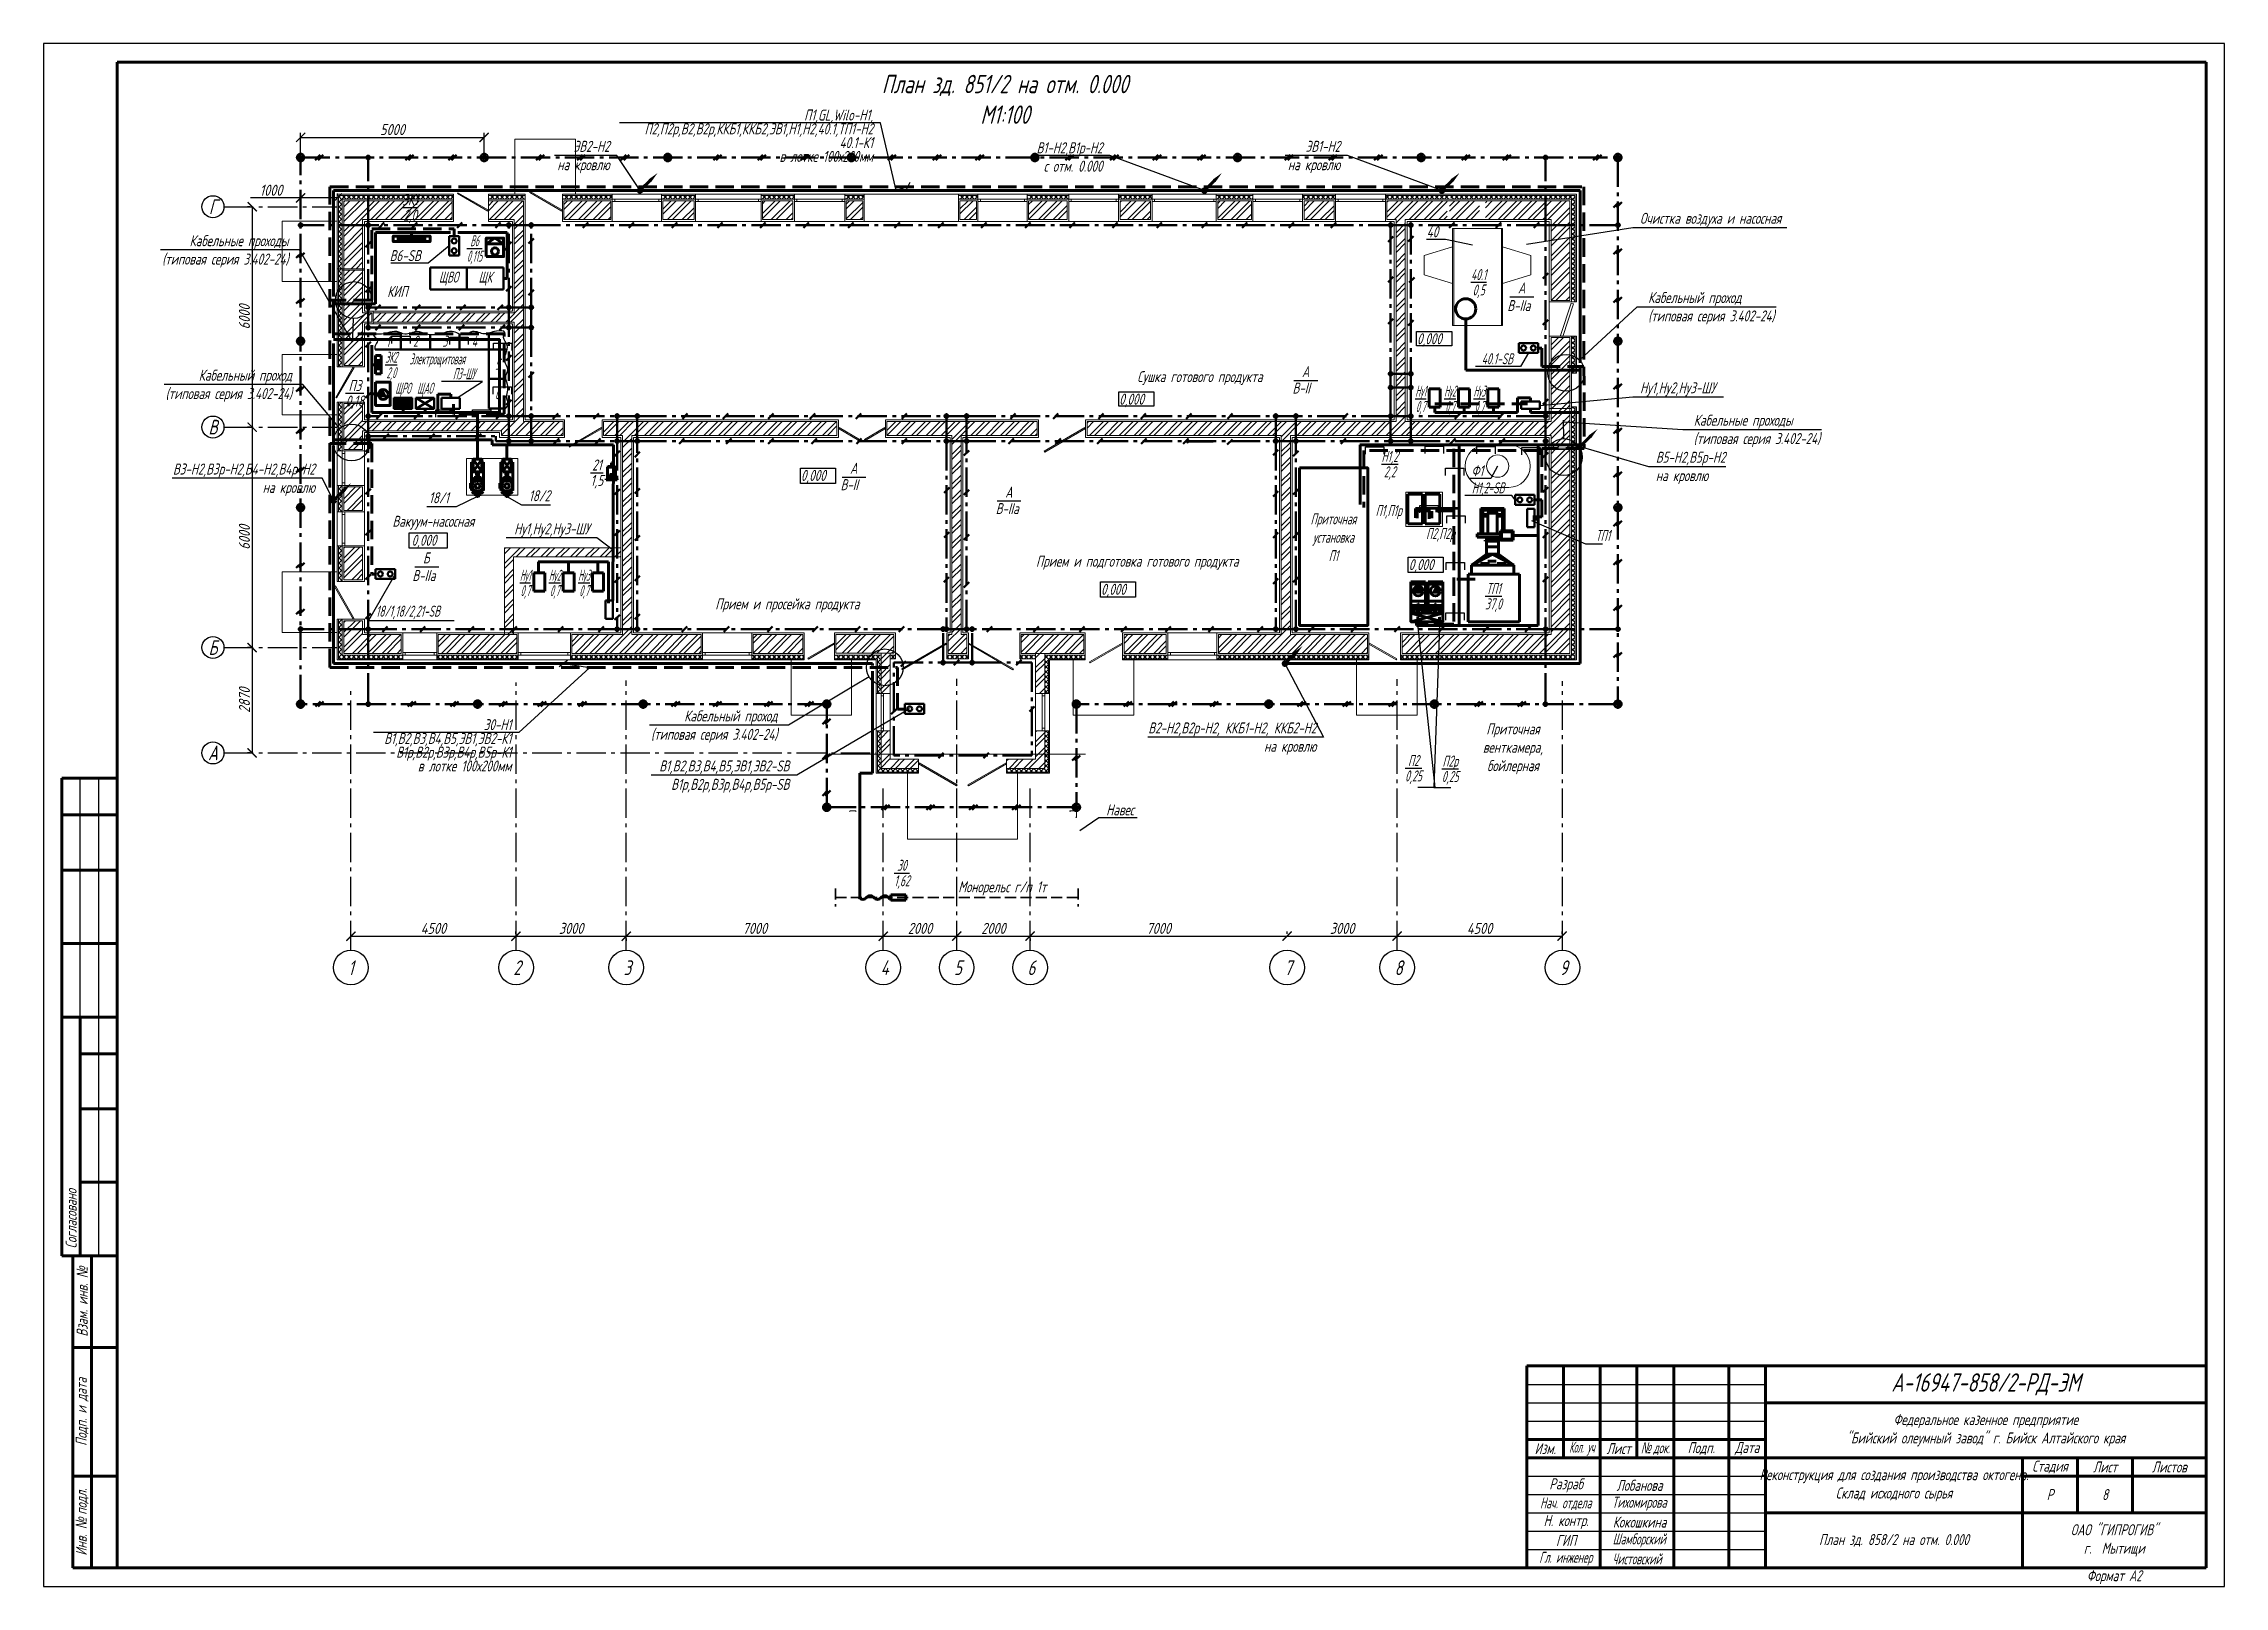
# Model space of a CAD drawing. Header units: millimetres. Extents: x -10490 to 5162, y -5053 to 76.
# Drawn here: x -4846 to -4252, y -814 to -394 of the extents above; entities that cross this region are included whole.
import ezdxf
from ezdxf import colors
from ezdxf.entities.mleader import LeaderData, LeaderLine
from ezdxf.math import Vec2, Vec3

# ---------------------------------------------------------------- set-up
doc = ezdxf.new("R2010")
doc.units = ezdxf.units.MM
doc.linetypes.add('gost5', pattern=[7, 5, -2, 0])
doc.linetypes.add('gost6', pattern=[12, 8, -1.5, 1, -1.5])
doc.layers.get('Defpoints').update_dxf_attribs({"color": 33})
for name, color, linetype, lineweight in [('Заземление (Вновь)', 6, 'gost6', 50), ('КаБель контрольный (Вновь)', 142, 'gost5', 60), ('КаБель силовой (Вновь)', 1, 'Continuous', 60), ('Линия выноска', 137, 'Continuous', 25), ('Осевая', 4, 'gost6', 25), ('Размерная', 4, 'Continuous', 25), ('Рамка толстая', 7, 'Continuous', 60), ('Рамка тонкая', 5, 'Continuous', 25), ('Строительный', 251, 'Continuous', 13), ('Текст', 2, 'Continuous', 25), ('Технологическое', 152, 'Continuous', 18), ('Штампы', 252, 'Continuous', 25), ('Щиты пульты (Вновь)', 5, 'Continuous', 50), ('Эл. аппараты (Вновь)', 93, 'Continuous', 50), ('ЭлектрооБорудование (Вновь)', 160, 'Continuous', 60), ('Элемент эл. схем', 7, 'Continuous', 35)]:
    doc.layers.add(name, color=color, linetype=linetype, lineweight=lineweight)
doc.styles.add('gost shx', font='gost.shx', dxfattribs={"oblique": 15})
doc.styles.add('SIMPLEX', font='simplex.shx', dxfattribs={"width": 0.7, "oblique": 15})
doc.styles.add('СИМПЛЕКС', font='simplex.shx', dxfattribs={"width": 0.7, "oblique": 15, "height": 500})
doc.dimstyles.new('ISO-25', dxfattribs={"dimtxt": 3, "dimasz": 2.5, "dimexe": 1.25, "dimexo": 0.625, "dimtad": 1, "dimtxsty": 'gost shx', "dimcen": 2.5, "dimclrt": 2, "dimadec": 0, "dimazin": 0, "dimtfac": 1, "dimtmove": 0, "dimatfit": 3, "dimfxl": 1, "dimarcsym": 0})
pattern_1 = [(45, (-11480.575, 3098.7583), (-2.0205576, 2.0205576), []), (45, (-11479.228, 3098.7583), (-2.0205576, 2.0205576), [])]
pattern_2 = [(45, (-11480.5749, 3098.7583), (-0.67351921, 0.67351921), []), (135, (-11480.5749, 3098.7583), (-0.67351921, -0.67351921), [])]

msp = doc.modelspace()

# ---------------------------------------------------------------- texts
at = {"layer": 'Текст', "style": 'SIMPLEX', "oblique": 15, "width": 0.7}
for s, height, p in [('А', 3, (-4444.47447, -462.15582)), ('В-IIа', 3, (-4447.36273, -466.96976)), ('0,000', 3, (-4471.95876, -475.99407)), ('В-II', 3, (-4505.88243, -489.40423)), ('А', 3, (-4503.30736, -484.92996)), ('0,000', 3, (-4553.08249, -492.44135)), ('0,000', 3, (-4639.76617, -513.1956)), ('А', 3, (-4626.40557, -511.24502)), ('В-II', 3, (-4628.98064, -515.71929)), ('А', 3, (-4584.14708, -517.75678)), ('В-IIa', 3, (-4586.72216, -522.23105)), ('0,000', 3, (-4745.80491, -530.84637)), ('Б', 3, (-4742.72327, -535.64977)), ('0,000', 3, (-4474.20272, -537.47873)), ('В-IIа', 3, (-4745.61152, -540.46371)), ('0,000', 3, (-4558.02435, -544.19792)), ('Монорельс г/п 1т', 3, (-4596.92014, -625.19057)), ('1', 4, (-4763.07626, -647.72938)), ('2', 4, (-4718.07626, -647.72938)), ('3', 4, (-4688.07626, -647.72938)), ('4', 4, (-4618.07626, -647.72938)), ('5', 4, (-4598.07626, -647.72938)), ('6', 4, (-4578.07626, -647.72938)), ('7', 4, (-4508.07626, -647.72938)), ('8', 4, (-4478.07626, -647.72938)), ('9', 4, (-4433.07626, -647.72938))]:
    msp.add_text(s, height=height, dxfattribs=at).set_placement(p)
at = {"layer": 'Текст', "attachment_point": 5, "style": 'SIMPLEX'}
for s, insert, char_height, width in [('План зд. 851/2 на отм. 0.000\\PМ1:100', (-4584.17884, -409.31257), 5, 338.8), ('Г', (-4799.9309, -438.54645), 4, 59), ('\\A1;\\SЭК1/2,0;', (-4746.20619, -438.73859), 3, 5.6507904), ('\\A1;{\\W0.4;\\SВ6/0,115;}', (-4728.67014, -449.90311), 3, 5.6507904), ('{\\W0.6;ЩВО}', (-4735.74156, -458.11711), 3, 10), ('{\\W0.6;ЩК}', (-4725.74156, -458.11711), 3, 10), ('\\A1;{\\W0.6;\\S40.1/0,5;}', (-4455.16611, -459.11381), 3, 5.6507904), ('КИП', (-4749.69156, -461.63178), 3, 17.9), ('{\\W0.6;1}', (-4752.25352, -475.17163), 3, 7.0239295), ('{\\W0.6;2}', (-4744.74156, -475.17163), 3, 8), ('{\\W0.6;3}', (-4736.74156, -475.17163), 3, 8), ('{\\W0.6;4}', (-4728.74156, -475.17163), 3, 8), ('\\A1;{\\W0.4;\\SЭК2/2,0;}', (-4751.35429, -481.63024), 3, 5.6507904), ('{\\W0.4;Электрощитовая}', (-4738.84022, -480.38221), 3, 31.0239295), ('{\\W0.6;5}', (-4722.41931, -481.44645), 3, 4.6444993), ('\\A1;\\SП3/0,18;', (-4761.27513, -489.33836), 3, 5.6507904), ('{\\W0.4;ЩРО}', (-4748.17418, -488.36366), 3, 31.0239295), ('{\\W0.4;ЩАО}', (-4742.17418, -488.36366), 3, 31.0239295), ('Сушка готового продукта', (-4531.09471, -485.20873), 3, 86.5), ('{\\W0.6;6}', (-4722.41931, -489.44645), 3, 4.6444993), ('\\A1;{\\W0.4;\\SНу1/0,7;}', (-4470.9728, -490.83874), 3, 5.6507904), ('\\A1;{\\W0.4;\\SНу2/0,7;}', (-4462.9728, -490.83874), 3, 5.6507904), ('\\A1;{\\W0.4;\\SНу3/0,7;}', (-4454.9728, -490.83874), 3, 5.6507904), ('В', (-4799.9309, -498.54645), 4, 59), ('\\A1;\\S21/1,5;', (-4695.35496, -510.95832), 3, 5.6507904), ('\\A1;{\\W0.6;\\SН1,2/2,2;}', (-4479.38221, -508.61121), 3, 5.6507904), ('Вакуум-насосная', (-4739.89898, -524.59889), 3, 86.5), ('Прием и подготовка готового продукта', (-4548.15399, -535.46302), 3, 86.5), ('\\A1;{\\W0.4;\\SНу1/0,7;}', (-4714.84899, -540.9739), 3, 5.6507904), ('\\A1;{\\W0.4;\\SНу2/0,7;}', (-4706.84899, -540.9739), 3, 5.6507904), ('\\A1;{\\W0.4;\\SНу3/0,7;}', (-4698.84899, -540.9739), 3, 5.6507904), ('Прием и просейка продукта', (-4643.45857, -547.06137), 3, 86.5), ('\\A1;{\\W0.6;\\SТП1/37,0;}', (-4451.12605, -544.57531), 3, 5.6507904), ('Б', (-4799.9309, -558.54645), 4, 59), ('Приточная \\Pвенткамера,\\Pбойлерная', (-4445.81752, -586.12917), 3, 86.5), ('А', (-4799.9309, -587.24645), 4, 59), ('\\A1;{\\W0.6;\\SП2/0,25;}', (-4472.93708, -591.41494), 3, 5.6507904), ('\\A1;{\\W0.6;\\SП2р/0,25;}', (-4462.91135, -591.56861), 3, 5.6507904), ('\\A1;{\\W0.6;\\S30/1,62;}', (-4612.27146, -619.95099), 3, 5.6507904)]:
    msp.add_mtext(s, dxfattribs=dict(at, insert=insert, char_height=char_height, width=width))
at = {"layer": 'Текст', "char_height": 3, "attachment_point": 5, "style": 'SIMPLEX'}
for s, insert in [('{\\W0.6;Приточная\\Pустановка \\PП1}', (-4494.73233, -528.54145)), ('{\\W0.6; \\PП1,П1р}', (-4479.6687, -519.16733)), ('{\\W0.6; \\PП2,П2р}', (-4465.58073, -525.44436)), ('{\\W0.6; \\PТП1}', (-4421.32238, -525.56656))]:
    msp.add_mtext(s, dxfattribs=dict(at, insert=insert))
at = {"layer": 'Штампы', "color": 2, "char_height": 3, "rotation": 90, "style": 'SIMPLEX'}
for s, insert, width, attachment_point in [('Согласовано', (-4838.54361, -722.14683), 61, 4), ('Взам. инв. {\\fArial|b0|i0|c204|p34;№}', (-4835.54361, -736.64683), 25, 5), ('Подп. и дата', (-4835.54361, -766.64683), 35, 5), ('Инв. {\\fArial|b0|i0|c204|p34;№ }подл.', (-4835.54361, -796.64683), 25, 5)]:
    msp.add_mtext(s, dxfattribs=dict(at, insert=insert, width=width, attachment_point=attachment_point))
at = {"layer": 'Штампы', "color": 2, "attachment_point": 5, "style": 'SIMPLEX'}
for s, insert, char_height, width in [('А-16947-858/2-РД-ЭМ', (-4317.04361, -759.14683), 5, 120), ('Федеральное казенное предприятие\\P"Бийский олеумный завод" г. Бийск Алтайского края', (-4317.04361, -771.64683), 3, 120), ('Изм.', (-4437.04361, -776.64683), 3, 10), ('{\\W0.5;Кол. уч}', (-4427.04361, -776.64683), 3, 10), ('{\\W0.7;Лист}', (-4417.04361, -776.64683), 3, 10), ('{\\fArial|b0|i0|c204|p34;\\W0.6;№ \\Fsimplex|c204;док.}', (-4407.04361, -776.64683), 3, 10), ('Подп.', (-4394.54361, -776.64683), 3, 15), ('{\\W0.7;Дата}', (-4382.04361, -776.64683), 3, 10), ('Реконструкция для создания производства октогена. \\PСклад исходного сырья', (-4342.04361, -786.64683), 3, 70), ('Стадия', (-4299.54361, -781.64683), 3, 15), ('Лист', (-4284.54361, -781.64683), 3, 15), ('Листов', (-4267.04361, -781.64683), 3, 20), ('{\\W0.6; Нач. отдела}', (-4432.04361, -791.64683), 3, 20), (' Разраб', (-4432.04361, -786.64683), 3, 20), ('{\\W0.65; Тихомирова}', (-4412.04361, -791.64683), 3, 20), (' Лобанова', (-4412.04361, -786.64683), 3, 20), ('Р', (-4299.54361, -789.14683), 3, 15), ('8', (-4284.54361, -789.14683), 3, 15), (' Н. контр.', (-4432.04361, -796.64683), 3, 20), (' Кокошкина', (-4412.04361, -796.64683), 3, 20), (' ГИП', (-4432.04361, -801.64683), 3, 20), ('{\\W0.6; Шамборский}', (-4412.04361, -801.64683), 3, 20), ('План зд. 858/2 на отм. 0.000', (-4342.04361, -801.64683), 3, 70), ('ОАО "ГИПРОГИВ"\\Pг.  Мытищи', (-4282.04361, -801.64683), 3, 50), ('{\\W0.6; Гл. инженер}', (-4432.04361, -806.64683), 3, 20), ('{\\W0.6;Чистовский}', (-4412.04361, -806.64683), 3, 20), ('Формат А2', (-4282.04361, -811.64683), 3, 50)]:
    msp.add_mtext(s, dxfattribs=dict(at, insert=insert, char_height=char_height, width=width))

# ---------------------------------------------------------------- blocks, each defined once
blk = doc.blocks.new('A$C0CDB385D')
at = {"layer": 'Рамка толстая'}
for p, q in [((20, 415), (20, 5)), ((589, 415), (20, 415)), ((589, 5), (589, 415)), ((20, 5), (589, 5))]:
    blk.add_line(p, q, dxfattribs=at)
at = {"layer": 'Рамка тонкая'}
for p, q in [((0, 420), (0, 0)), ((594, 420), (0, 420)), ((594, 0), (594, 420)), ((0, 0), (594, 0))]:
    blk.add_line(p, q, dxfattribs=at)
blk = doc.blocks.new('_None')
blk = doc.blocks.new('_ArchTick')
at = {"color": 0, "linetype": 'ByBlock', "const_width": 0.15}
blk.add_lwpolyline([(-0.5, -0.5), (0.5, 0.5)], dxfattribs=at)
blk = doc.blocks.new('*D513')
at = {"layer": 'Defpoints', "color": 0, "lineweight": 30, "transparency": 16777216}
for p in [(-4762.34, -637.13), (-4717.4, -637.13), (-4717.4, -637.13)]:
    blk.add_point(p, dxfattribs=at)
at = {"layer": 'Размерная', "color": 0, "lineweight": -2, "transparency": 16777216}
for p, q in [((-4762.34, -636.51), (-4762.34, -635.88)), ((-4762.34, -637.13), (-4717.4, -637.13)), ((-4717.4, -636.51), (-4717.4, -635.88))]:
    blk.add_line(p, q, dxfattribs=at)
at = {"layer": 'Размерная', "color": 0, "lineweight": -2, "transparency": 16777216, "xscale": 2.5, "yscale": 2.5, "zscale": 2.5, "rotation": 180}
blk.add_blockref('_ArchTick', (-4762.34, -637.13), dxfattribs=at)
at = {"layer": 'Размерная', "color": 0, "lineweight": -2, "transparency": 16777216, "xscale": 2.5, "yscale": 2.5, "zscale": 2.5}
blk.add_blockref('_ArchTick', (-4717.4, -637.13), dxfattribs=at)
at = {"layer": 'Размерная', "color": 2, "transparency": 16777216, "insert": (-4739.87, -635.01), "char_height": 3, "attachment_point": 5, "style": 'gost shx'}
blk.add_mtext('4500', dxfattribs=at)
blk = doc.blocks.new('*D504')
at = {"layer": 'Defpoints', "color": 0, "lineweight": 30, "transparency": 16777216}
for p in [(-4717.4, -637.13), (-4687.34, -637.13), (-4687.34, -637.13)]:
    blk.add_point(p, dxfattribs=at)
at = {"layer": 'Размерная', "color": 0, "lineweight": -2, "transparency": 16777216}
for p, q in [((-4717.4, -636.51), (-4717.4, -635.88)), ((-4717.4, -637.13), (-4687.34, -637.13)), ((-4687.34, -636.51), (-4687.34, -635.88))]:
    blk.add_line(p, q, dxfattribs=at)
at = {"layer": 'Размерная', "color": 0, "lineweight": -2, "transparency": 16777216, "xscale": 2.5, "yscale": 2.5, "zscale": 2.5, "rotation": 180}
blk.add_blockref('_ArchTick', (-4717.4, -637.13), dxfattribs=at)
at = {"layer": 'Размерная', "color": 0, "lineweight": -2, "transparency": 16777216, "xscale": 2.5, "yscale": 2.5, "zscale": 2.5}
blk.add_blockref('_ArchTick', (-4687.34, -637.13), dxfattribs=at)
at = {"layer": 'Размерная', "color": 2, "transparency": 16777216, "insert": (-4702.37, -635.01), "char_height": 3, "attachment_point": 5, "style": 'gost shx'}
blk.add_mtext('3000', dxfattribs=at)
blk = doc.blocks.new('*D505')
at = {"layer": 'Defpoints', "color": 0, "lineweight": 30, "transparency": 16777216}
for p in [(-4687.34, -637.13), (-4617.34, -637.13), (-4617.34, -637.13)]:
    blk.add_point(p, dxfattribs=at)
at = {"layer": 'Размерная', "color": 0, "lineweight": -2, "transparency": 16777216}
for p, q in [((-4687.34, -637.13), (-4617.34, -637.13)), ((-4687.34, -637.76), (-4687.34, -638.38)), ((-4617.34, -636.51), (-4617.34, -635.88))]:
    blk.add_line(p, q, dxfattribs=at)
at = {"layer": 'Размерная', "color": 0, "lineweight": -2, "transparency": 16777216, "xscale": 2.5, "yscale": 2.5, "zscale": 2.5, "rotation": 180}
blk.add_blockref('_ArchTick', (-4687.34, -637.13), dxfattribs=at)
at = {"layer": 'Размерная', "color": 0, "lineweight": -2, "transparency": 16777216, "xscale": 2.5, "yscale": 2.5, "zscale": 2.5}
blk.add_blockref('_ArchTick', (-4617.34, -637.13), dxfattribs=at)
at = {"layer": 'Размерная', "color": 2, "transparency": 16777216, "insert": (-4652.34, -635.01), "char_height": 3, "attachment_point": 5, "style": 'gost shx'}
blk.add_mtext('7000', dxfattribs=at)
blk = doc.blocks.new('*D506')
at = {"layer": 'Defpoints', "color": 0, "lineweight": 30, "transparency": 16777216}
for p in [(-4617.34, -637.13), (-4597.34, -637.13), (-4597.34, -637.13)]:
    blk.add_point(p, dxfattribs=at)
at = {"layer": 'Размерная', "color": 0, "lineweight": -2, "transparency": 16777216}
for p, q in [((-4617.34, -636.51), (-4617.34, -635.88)), ((-4617.34, -637.13), (-4597.34, -637.13)), ((-4597.34, -636.51), (-4597.34, -635.88))]:
    blk.add_line(p, q, dxfattribs=at)
at = {"layer": 'Размерная', "color": 0, "lineweight": -2, "transparency": 16777216, "xscale": 2.5, "yscale": 2.5, "zscale": 2.5, "rotation": 180}
blk.add_blockref('_ArchTick', (-4617.34, -637.13), dxfattribs=at)
at = {"layer": 'Размерная', "color": 0, "lineweight": -2, "transparency": 16777216, "xscale": 2.5, "yscale": 2.5, "zscale": 2.5}
blk.add_blockref('_ArchTick', (-4597.34, -637.13), dxfattribs=at)
at = {"layer": 'Размерная', "color": 2, "transparency": 16777216, "insert": (-4607.34, -635.01), "char_height": 3, "attachment_point": 5, "style": 'gost shx'}
blk.add_mtext('2000', dxfattribs=at)
blk = doc.blocks.new('*D507')
at = {"layer": 'Defpoints', "color": 0, "lineweight": 30, "transparency": 16777216}
for p in [(-4597.34, -637.13), (-4577.34, -637.13), (-4577.34, -637.13)]:
    blk.add_point(p, dxfattribs=at)
at = {"layer": 'Размерная', "color": 0, "lineweight": -2, "transparency": 16777216}
for p, q in [((-4597.34, -636.51), (-4597.34, -635.88)), ((-4597.34, -637.13), (-4577.34, -637.13)), ((-4577.34, -636.51), (-4577.34, -635.88))]:
    blk.add_line(p, q, dxfattribs=at)
at = {"layer": 'Размерная', "color": 0, "lineweight": -2, "transparency": 16777216, "xscale": 2.5, "yscale": 2.5, "zscale": 2.5, "rotation": 180}
blk.add_blockref('_ArchTick', (-4597.34, -637.13), dxfattribs=at)
at = {"layer": 'Размерная', "color": 0, "lineweight": -2, "transparency": 16777216, "xscale": 2.5, "yscale": 2.5, "zscale": 2.5}
blk.add_blockref('_ArchTick', (-4577.34, -637.13), dxfattribs=at)
at = {"layer": 'Размерная', "color": 2, "transparency": 16777216, "insert": (-4587.34, -635.01), "char_height": 3, "attachment_point": 5, "style": 'gost shx'}
blk.add_mtext('2000', dxfattribs=at)
blk = doc.blocks.new('*D508')
at = {"layer": 'Defpoints', "color": 0, "lineweight": 30, "transparency": 16777216}
for p in [(-4577.34, -637.13), (-4507.34, -637.13), (-4507.34, -637.13)]:
    blk.add_point(p, dxfattribs=at)
at = {"layer": 'Размерная', "color": 0, "lineweight": -2, "transparency": 16777216}
for p, q in [((-4577.34, -637.13), (-4507.34, -637.13)), ((-4577.34, -637.76), (-4577.34, -638.38)), ((-4507.34, -636.51), (-4507.34, -635.88))]:
    blk.add_line(p, q, dxfattribs=at)
at = {"layer": 'Размерная', "color": 0, "lineweight": -2, "transparency": 16777216, "xscale": 2.5, "yscale": 2.5, "zscale": 2.5, "rotation": 180}
blk.add_blockref('_ArchTick', (-4577.34, -637.13), dxfattribs=at)
at = {"layer": 'Размерная', "color": 0, "lineweight": -2, "transparency": 16777216, "xscale": 2.5, "yscale": 2.5, "zscale": 2.5}
blk.add_blockref('_ArchTick', (-4507.34, -637.13), dxfattribs=at)
at = {"layer": 'Размерная', "color": 2, "transparency": 16777216, "insert": (-4542.34, -635.01), "char_height": 3, "attachment_point": 5, "style": 'gost shx'}
blk.add_mtext('7000', dxfattribs=at)
blk = doc.blocks.new('*D509')
at = {"layer": 'Defpoints', "color": 0, "lineweight": 30, "transparency": 16777216}
for p in [(-4507.34, -637.13), (-4477.4, -637.13), (-4477.4, -637.13)]:
    blk.add_point(p, dxfattribs=at)
at = {"layer": 'Размерная', "color": 0, "lineweight": -2, "transparency": 16777216}
for p, q in [((-4507.34, -636.51), (-4507.34, -635.88)), ((-4507.34, -637.13), (-4477.4, -637.13)), ((-4477.4, -636.51), (-4477.4, -635.88))]:
    blk.add_line(p, q, dxfattribs=at)
at = {"layer": 'Размерная', "color": 0, "lineweight": -2, "transparency": 16777216, "xscale": 2.5, "yscale": 2.5, "zscale": 2.5, "rotation": 180}
blk.add_blockref('_ArchTick', (-4507.34, -637.13), dxfattribs=at)
at = {"layer": 'Размерная', "color": 0, "lineweight": -2, "transparency": 16777216, "xscale": 2.5, "yscale": 2.5, "zscale": 2.5}
blk.add_blockref('_ArchTick', (-4477.4, -637.13), dxfattribs=at)
at = {"layer": 'Размерная', "color": 2, "transparency": 16777216, "insert": (-4492.37, -635.01), "char_height": 3, "attachment_point": 5, "style": 'gost shx'}
blk.add_mtext('3000', dxfattribs=at)
blk = doc.blocks.new('*D510')
at = {"layer": 'Defpoints', "color": 0, "lineweight": 30, "transparency": 16777216}
for p in [(-4477.4, -637.13), (-4432.45, -637.13), (-4432.45, -637.13)]:
    blk.add_point(p, dxfattribs=at)
at = {"layer": 'Размерная', "color": 0, "lineweight": -2, "transparency": 16777216}
for p, q in [((-4477.4, -636.51), (-4477.4, -635.88)), ((-4477.4, -637.13), (-4432.45, -637.13)), ((-4432.45, -636.51), (-4432.45, -635.88))]:
    blk.add_line(p, q, dxfattribs=at)
at = {"layer": 'Размерная', "color": 0, "lineweight": -2, "transparency": 16777216, "xscale": 2.5, "yscale": 2.5, "zscale": 2.5, "rotation": 180}
blk.add_blockref('_ArchTick', (-4477.4, -637.13), dxfattribs=at)
at = {"layer": 'Размерная', "color": 0, "lineweight": -2, "transparency": 16777216, "xscale": 2.5, "yscale": 2.5, "zscale": 2.5}
blk.add_blockref('_ArchTick', (-4432.45, -637.13), dxfattribs=at)
at = {"layer": 'Размерная', "color": 2, "transparency": 16777216, "insert": (-4454.92, -635.01), "char_height": 3, "attachment_point": 5, "style": 'gost shx'}
blk.add_mtext('4500', dxfattribs=at)
blk = doc.blocks.new('*D514')
at = {"layer": 'Defpoints', "color": 0, "transparency": 16777216}
for p in [(-4789.23, -438.57), (-4789.23, -498.57), (-4789.23, -498.57)]:
    blk.add_point(p, dxfattribs=at)
at = {"layer": 'Размерная', "color": 0, "lineweight": -2, "transparency": 16777216}
for p, q in [((-4789.85, -438.57), (-4790.48, -438.57)), ((-4789.23, -438.57), (-4789.23, -498.57)), ((-4789.85, -498.57), (-4790.48, -498.57))]:
    blk.add_line(p, q, dxfattribs=at)
at = {"layer": 'Размерная', "color": 0, "lineweight": -2, "transparency": 16777216, "xscale": 2.5, "yscale": 2.5, "zscale": 2.5}
for p, rotation in [((-4789.23, -438.57), 90), ((-4789.23, -498.57), 270)]:
    blk.add_blockref('_ArchTick', p, dxfattribs=dict(at, rotation=rotation))
at = {"layer": 'Размерная', "color": 2, "transparency": 16777216, "insert": (-4791.35, -468.57), "char_height": 3, "attachment_point": 5, "rotation": 90, "style": 'gost shx'}
blk.add_mtext('6000', dxfattribs=at)
blk = doc.blocks.new('*D511')
at = {"layer": 'Defpoints', "color": 0, "transparency": 16777216}
for p in [(-4789.23, -498.57), (-4789.23, -558.57), (-4789.23, -558.57)]:
    blk.add_point(p, dxfattribs=at)
at = {"layer": 'Размерная', "color": 0, "lineweight": -2, "transparency": 16777216}
for p, q in [((-4789.85, -498.57), (-4790.48, -498.57)), ((-4789.23, -498.57), (-4789.23, -558.57)), ((-4789.85, -558.57), (-4790.48, -558.57))]:
    blk.add_line(p, q, dxfattribs=at)
at = {"layer": 'Размерная', "color": 0, "lineweight": -2, "transparency": 16777216, "xscale": 2.5, "yscale": 2.5, "zscale": 2.5}
for p, rotation in [((-4789.23, -498.57), 90), ((-4789.23, -558.57), 270)]:
    blk.add_blockref('_ArchTick', p, dxfattribs=dict(at, rotation=rotation))
at = {"layer": 'Размерная', "color": 2, "transparency": 16777216, "insert": (-4791.35, -528.57), "char_height": 3, "attachment_point": 5, "rotation": 90, "style": 'gost shx'}
blk.add_mtext('6000', dxfattribs=at)
blk = doc.blocks.new('*D512')
at = {"layer": 'Defpoints', "color": 0, "transparency": 16777216}
for p in [(-4789.23, -558.57), (-4789.23, -587.25), (-4789.23, -587.25)]:
    blk.add_point(p, dxfattribs=at)
at = {"layer": 'Размерная', "color": 0, "lineweight": -2, "transparency": 16777216}
for p, q in [((-4789.85, -558.57), (-4790.48, -558.57)), ((-4789.23, -558.57), (-4789.23, -587.25)), ((-4789.85, -587.25), (-4790.48, -587.25))]:
    blk.add_line(p, q, dxfattribs=at)
at = {"layer": 'Размерная', "color": 0, "lineweight": -2, "transparency": 16777216, "xscale": 2.5, "yscale": 2.5, "zscale": 2.5}
for p, rotation in [((-4789.23, -558.57), 90), ((-4789.23, -587.25), 270)]:
    blk.add_blockref('_ArchTick', p, dxfattribs=dict(at, rotation=rotation))
at = {"layer": 'Размерная', "color": 2, "transparency": 16777216, "insert": (-4791.35, -572.91), "char_height": 3, "attachment_point": 5, "rotation": 90, "style": 'gost shx'}
blk.add_mtext('2870', dxfattribs=at)
blk = doc.blocks.new('A$C629C7F59')
at = {"layer": 'Эл. аппараты (Вновь)'}
for p, q in [((0, 8), (0, 0)), ((4, 8), (0, 8)), ((0, 0), (4, 0)), ((4, 0), (4, 8))]:
    blk.add_line(p, q, dxfattribs=at)
for centre in [(2, 6), (2, 2)]:
    blk.add_circle(centre, 1, dxfattribs=at)
blk = doc.blocks.new('_Oblique')
at = {"color": 0, "linetype": 'ByBlock', "lineweight": -2}
blk.add_line((-0.5, -0.5), (0.5, 0.5), dxfattribs=at)
blk = doc.blocks.new('_DotBlank')
at = {"color": 0, "linetype": 'ByBlock', "lineweight": -2}
blk.add_line((-0.5, 0), (-1, 0), dxfattribs=at)
blk.add_circle((0, 0), 0.5, dxfattribs=at)
blk = doc.blocks.new('*D612')
at = {"layer": 'Defpoints', "color": 0, "transparency": 16777216}
for p in [(-4726.04, -419.67), (-4776.04, -425.15), (-4726.04, -425.15)]:
    blk.add_point(p, dxfattribs=at)
at = {"layer": 'Размерная', "color": 0, "lineweight": -2, "transparency": 16777216}
for p, q in [((-4776.04, -424.52), (-4776.04, -418.42)), ((-4776.04, -419.67), (-4726.04, -419.67)), ((-4726.04, -424.52), (-4726.04, -418.42))]:
    blk.add_line(p, q, dxfattribs=at)
at = {"layer": 'Размерная', "color": 0, "lineweight": -2, "transparency": 16777216, "xscale": 2.5, "yscale": 2.5, "zscale": 2.5, "rotation": 180}
blk.add_blockref('_ArchTick', (-4776.04, -419.67), dxfattribs=at)
at = {"layer": 'Размерная', "color": 0, "lineweight": -2, "transparency": 16777216, "xscale": 2.5, "yscale": 2.5, "zscale": 2.5}
blk.add_blockref('_ArchTick', (-4726.04, -419.67), dxfattribs=at)
at = {"layer": 'Размерная', "color": 2, "transparency": 16777216, "insert": (-4751.04, -417.54), "char_height": 3, "attachment_point": 5, "style": 'gost shx'}
blk.add_mtext('5000', dxfattribs=at)
blk = doc.blocks.new('*D613')
at = {"layer": 'Defpoints', "color": 0, "transparency": 16777216}
for p in [(-4776.04, -436.17), (-4776.04, -436.17), (-4766.04, -436.17)]:
    blk.add_point(p, dxfattribs=at)
at = {"layer": 'Размерная', "color": 0, "lineweight": -2, "transparency": 16777216}
for p, q in [((-4776.04, -436.17), (-4789.65, -436.17)), ((-4776.04, -435.55), (-4776.04, -434.92)), ((-4766.04, -436.17), (-4776.04, -436.17)), ((-4766.04, -435.55), (-4766.04, -434.92))]:
    blk.add_line(p, q, dxfattribs=at)
at = {"layer": 'Размерная', "color": 0, "lineweight": -2, "transparency": 16777216, "xscale": 2.5, "yscale": 2.5, "zscale": 2.5, "rotation": 180}
blk.add_blockref('_ArchTick', (-4776.04, -436.17), dxfattribs=at)
at = {"layer": 'Размерная', "color": 0, "lineweight": -2, "transparency": 16777216, "xscale": 2.5, "yscale": 2.5, "zscale": 2.5}
blk.add_blockref('_ArchTick', (-4766.04, -436.17), dxfattribs=at)
at = {"layer": 'Размерная', "color": 2, "transparency": 16777216, "insert": (-4784.1, -434.05), "char_height": 3, "attachment_point": 5, "style": 'gost shx'}
blk.add_mtext('1000', dxfattribs=at)
blk = doc.blocks.new('A$C710D2D3C')
at = {"layer": 'Рамка тонкая'}
for p, q in [((0, 0), (0, 2)), ((0, 2), (5, 2)), ((5, 2), (5, 0))]:
    blk.add_line(p, q, dxfattribs=at)

# ---------------------------------------------------------------- dimensions: what is measured, and where the dimension line sits
at = {"layer": 'Размерная'}
for base, p1, p2, override, picture, middle in [((-4726.04156, -419.66956), (-4776.04156, -425.14645), (-4726.04156, -425.14645), {"dimlfac": 100, "dimblk1": 'ArchTick', "dimblk2": 'ArchTick', "dimsah": 1}, '*D612', (-4751.04156, -417.54456)), ((-4776.04156, -436.17287), (-4766.04156, -436.17287), (-4776.04156, -436.17287), {"dimlfac": 100, "dimblk1": 'ArchTick', "dimblk2": 'ArchTick', "dimsah": 1}, '*D613', (-4784.09513, -434.04787)), ((-4717.39547, -637.13279), (-4762.34351, -637.13279), (-4717.39547, -637.13279), {"dimlfac": 100, "dimrnd": 500, "dimblk1": 'ArchTick', "dimblk2": 'ArchTick', "dimsah": 1}, '*D513', (-4739.86949, -635.00779)), ((-4687.34351, -637.13279), (-4717.39547, -637.13279), (-4687.34351, -637.13279), {"dimlfac": 100, "dimrnd": 500, "dimblk1": 'ArchTick', "dimblk2": 'ArchTick', "dimsah": 1}, '*D504', (-4702.36949, -635.00779)), ((-4617.34351, -637.13279), (-4687.34351, -637.13279), (-4617.34351, -637.13279), {"dimlfac": 100, "dimrnd": 500, "dimblk1": 'ArchTick', "dimblk2": 'ArchTick', "dimsah": 1}, '*D505', (-4652.34351, -635.00779)), ((-4597.34351, -637.13279), (-4617.34351, -637.13279), (-4597.34351, -637.13279), {"dimlfac": 100, "dimrnd": 500, "dimblk1": 'ArchTick', "dimblk2": 'ArchTick', "dimsah": 1}, '*D506', (-4607.34351, -635.00779)), ((-4577.34351, -637.13279), (-4597.34351, -637.13279), (-4577.34351, -637.13279), {"dimlfac": 100, "dimrnd": 500, "dimblk1": 'ArchTick', "dimblk2": 'ArchTick', "dimsah": 1}, '*D507', (-4587.34351, -635.00779)), ((-4507.34351, -637.13279), (-4577.34351, -637.13279), (-4507.34351, -637.13279), {"dimlfac": 100, "dimrnd": 500, "dimblk1": 'ArchTick', "dimblk2": 'ArchTick', "dimsah": 1}, '*D508', (-4542.34351, -635.00779)), ((-4477.39547, -637.13279), (-4507.34351, -637.13279), (-4477.39547, -637.13279), {"dimlfac": 100, "dimrnd": 500, "dimblk1": 'ArchTick', "dimblk2": 'ArchTick', "dimsah": 1}, '*D509', (-4492.36949, -635.00779)), ((-4432.447424, -637.132789), (-4477.395468, -637.132789), (-4432.447424, -637.132789), {"dimlfac": 100, "dimrnd": 500, "dimblk1": 'ArchTick', "dimblk2": 'ArchTick', "dimsah": 1}, '*D510', (-4454.921446, -635.007789))]:
    dim = msp.add_linear_dim(base=base, p1=p1, p2=p2, dimstyle='ISO-25', override=override, dxfattribs=at)
    dim.commit()
    dim.dimension.update_dxf_attribs({"geometry": picture, "text_midpoint": middle})
for base, p1, p2, picture, middle in [((-4789.22719, -498.56801), (-4789.22719, -438.56801), (-4789.22719, -498.56801), '*D514', (-4791.35219, -468.56801)), ((-4789.22719, -558.56801), (-4789.22719, -498.56801), (-4789.22719, -558.56801), '*D511', (-4791.35219, -528.56801))]:
    dim = msp.add_linear_dim(base=base, p1=p1, p2=p2, angle=90, dimstyle='ISO-25', override={"dimlfac": 100, "dimrnd": 500, "dimblk1": 'ArchTick', "dimblk2": 'ArchTick', "dimsah": 1}, dxfattribs=at)
    dim.commit()
    dim.dimension.update_dxf_attribs({"geometry": picture, "text_midpoint": middle})
dim = msp.add_linear_dim(base=(-4789.22719, -587.24645), p1=(-4789.22719, -558.56801), p2=(-4789.22719, -587.24645), angle=90, text='2870', dimstyle='ISO-25', override={"dimlfac": 100, "dimrnd": 500, "dimblk1": 'ArchTick', "dimblk2": 'ArchTick', "dimsah": 1}, dxfattribs=at)
dim.commit()
dim.dimension.update_dxf_attribs({"geometry": '*D512', "text_midpoint": (-4791.35219, -572.90723)})

# ---------------------------------------------------------------- hatches: boundary and pattern name
at = {"layer": 'Заземление (Вновь)'}
for points in [[(-4775.54156, -425.14645, 1), (-4776.54156, -425.14645, 1)], [(-4725.54156, -425.14645, 1), (-4726.54156, -425.14645, 1)], [(-4675.54156, -425.14645, 1), (-4676.54156, -425.14645, 1)], [(-4625.54156, -425.14645, 1), (-4626.54156, -425.14645, 1)], [(-4575.54156, -425.14645, 1), (-4576.54156, -425.14645, 1)], [(-4520.34156, -425.14645, 1), (-4521.34156, -425.14645, 1)], [(-4470.34156, -425.14645, 1), (-4471.34156, -425.14645, 1)], [(-4416.74156, -425.14645, 1), (-4417.74156, -425.14645, 1)], [(-4775.54156, -475.14645, 1), (-4776.54156, -475.14645, 1)], [(-4416.74156, -475.14645, 1), (-4417.74156, -475.14645, 1)], [(-4775.54156, -520.44645, 1), (-4776.54156, -520.44645, 1)], [(-4416.74156, -520.44645, 1), (-4417.74156, -520.44645, 1)], [(-4775.54156, -573.94645, 1), (-4776.54156, -573.94645, 1)], [(-4727.34156, -573.94645, 1), (-4728.34156, -573.94645, 1)], [(-4682.24156, -573.94645, 1), (-4683.24156, -573.94645, 1)], [(-4632.24156, -573.94645, 1), (-4633.24156, -573.94645, 1)], [(-4564.24156, -573.94645, 1), (-4565.24156, -573.94645, 1)], [(-4511.84156, -573.94645, 1), (-4512.84156, -573.94645, 1)], [(-4466.74156, -573.94645, 1), (-4467.74156, -573.94645, 1)], [(-4416.74156, -573.94645, 1), (-4417.74156, -573.94645, 1)], [(-4632.24156, -602.04645, 1), (-4633.24156, -602.04645, 1)], [(-4564.24156, -602.04645, 1), (-4565.24156, -602.04645, 1)]]:
    msp.add_hatch(color=256, dxfattribs=at).paths.add_polyline_path(points)
h = msp.add_hatch(color=256, dxfattribs=at)
h.paths.add_polyline_path([(-4758.14156, -425.14645, 0.414213562), (-4757.64156, -425.64645), (-4757.64156, -425.14645), (-4757.14156, -425.14645, 1)])
h.paths.add_polyline_path([(-4757.14156, -425.14645), (-4757.64156, -425.14645), (-4757.64156, -425.64645, 0.414213562)], flags=17)
h = msp.add_hatch(color=256, dxfattribs=at)
h.paths.add_polyline_path([(-4437.44156, -425.14645, 0.414213562), (-4436.94156, -425.64645), (-4436.94156, -425.14645), (-4436.44156, -425.14645, 1)])
h.paths.add_polyline_path([(-4436.44156, -425.14645), (-4436.94156, -425.14645), (-4436.94156, -425.64645, 0.414213562)], flags=17)
h = msp.add_hatch(color=256, dxfattribs=at)
h.paths.add_polyline_path([(-4776.54156, -443.54645, 0.414213562), (-4776.04156, -444.04645), (-4776.04156, -443.54645), (-4775.54156, -443.54645, 1)])
h.paths.add_polyline_path([(-4775.54156, -443.54645), (-4776.04156, -443.54645), (-4776.04156, -444.04645, 0.414213562)], flags=17)
h = msp.add_hatch(color=256, dxfattribs=at)
h.paths.add_polyline_path([(-4758.14156, -443.54645, 0.414213562), (-4757.64156, -444.04645), (-4757.64156, -443.54645), (-4757.14156, -443.54645, 1)])
h.paths.add_polyline_path([(-4757.14156, -443.54645), (-4757.64156, -443.54645), (-4757.64156, -444.04645, 0.414213562)], flags=17)
h = msp.add_hatch(color=256, dxfattribs=at)
h.paths.add_polyline_path([(-4719.84156, -443.54645, 0.414213562), (-4719.34156, -444.04645), (-4719.34156, -443.54645), (-4718.84156, -443.54645, 1)])
h.paths.add_polyline_path([(-4718.84156, -443.54645), (-4719.34156, -443.54645), (-4719.34156, -444.04645, 0.414213562)], flags=17)
h = msp.add_hatch(color=256, dxfattribs=at)
h.paths.add_polyline_path([(-4713.74156, -443.54645, 0.414213562), (-4713.24156, -444.04645), (-4713.24156, -443.54645), (-4712.74156, -443.54645, 1)])
h.paths.add_polyline_path([(-4712.74156, -443.54645), (-4713.24156, -443.54645), (-4713.24156, -444.04645, 0.414213562)], flags=17)
h = msp.add_hatch(color=256, dxfattribs=at)
h.paths.add_polyline_path([(-4479.64156, -443.54645, 0.414213562), (-4479.14156, -444.04645), (-4479.14156, -443.54645), (-4478.64156, -443.54645, 1)])
h.paths.add_polyline_path([(-4478.64156, -443.54645), (-4479.14156, -443.54645), (-4479.14156, -444.04645, 0.414213562)], flags=17)
h = msp.add_hatch(color=256, dxfattribs=at)
h.paths.add_polyline_path([(-4474.14156, -443.54645, 0.414213562), (-4473.64156, -444.04645), (-4473.64156, -443.54645), (-4473.14156, -443.54645, 1)])
h.paths.add_polyline_path([(-4473.14156, -443.54645), (-4473.64156, -443.54645), (-4473.64156, -444.04645, 0.414213562)], flags=17)
h = msp.add_hatch(color=256, dxfattribs=at)
h.paths.add_polyline_path([(-4417.74156, -443.54645, 0.414213562), (-4417.24156, -444.04645), (-4417.24156, -443.54645), (-4416.74156, -443.54645, 1)])
h.paths.add_polyline_path([(-4416.74156, -443.54645), (-4417.24156, -443.54645), (-4417.24156, -444.04645, 0.414213562)], flags=17)
h = msp.add_hatch(color=256, dxfattribs=at)
h.paths.add_polyline_path([(-4758.14156, -465.94645, 0.414213562), (-4757.64156, -466.44645), (-4757.64156, -465.94645), (-4757.14156, -465.94645, 1)])
h.paths.add_polyline_path([(-4757.14156, -465.94645), (-4757.64156, -465.94645), (-4757.64156, -466.44645, 0.414213562)], flags=17)
h = msp.add_hatch(color=256, dxfattribs=at)
h.paths.add_polyline_path([(-4719.84156, -465.94645, 0.414213562), (-4719.34156, -466.44645), (-4719.34156, -465.94645), (-4718.84156, -465.94645, 1)])
h.paths.add_polyline_path([(-4718.84156, -465.94645), (-4719.34156, -465.94645), (-4719.34156, -466.44645, 0.414213562)], flags=17)
h = msp.add_hatch(color=256, dxfattribs=at)
h.paths.add_polyline_path([(-4713.74156, -465.94645, 0.414213562), (-4713.24156, -466.44645), (-4713.24156, -465.94645), (-4712.74156, -465.94645, 1)])
h.paths.add_polyline_path([(-4712.74156, -465.94645), (-4713.24156, -465.94645), (-4713.24156, -466.44645, 0.414213562)], flags=17)
h = msp.add_hatch(color=256, dxfattribs=at)
h.paths.add_polyline_path([(-4758.14156, -471.44645, 0.414213562), (-4757.64156, -471.94645), (-4757.64156, -471.44645), (-4757.14156, -471.44645, 1)])
h.paths.add_polyline_path([(-4757.14156, -471.44645), (-4757.64156, -471.44645), (-4757.64156, -471.94645, 0.414213562)], flags=17)
h = msp.add_hatch(color=256, dxfattribs=at)
h.paths.add_polyline_path([(-4719.84156, -471.44645, 0.414213562), (-4719.34156, -471.94645), (-4719.34156, -471.44645), (-4718.84156, -471.44645, 1)])
h.paths.add_polyline_path([(-4718.84156, -471.44645), (-4719.34156, -471.44645), (-4719.34156, -471.94645, 0.414213562)], flags=17)
h = msp.add_hatch(color=256, dxfattribs=at)
h.paths.add_polyline_path([(-4713.74156, -471.44645, 0.414213562), (-4713.24156, -471.94645), (-4713.24156, -471.44645), (-4712.74156, -471.44645, 1)])
h.paths.add_polyline_path([(-4712.74156, -471.44645), (-4713.24156, -471.44645), (-4713.24156, -471.94645, 0.414213562)], flags=17)
h = msp.add_hatch(color=256, dxfattribs=at)
h.paths.add_polyline_path([(-4479.64156, -484.01974, 0.414213562), (-4479.14156, -484.51974), (-4479.14156, -484.01974), (-4478.64156, -484.01974, 1)])
h.paths.add_polyline_path([(-4478.64156, -484.01974), (-4479.14156, -484.01974), (-4479.14156, -484.51974, 0.414213562)], flags=17)
h = msp.add_hatch(color=256, dxfattribs=at)
h.paths.add_polyline_path([(-4474.14156, -484.01974, 0.414213562), (-4473.64156, -484.51974), (-4473.64156, -484.01974), (-4473.14156, -484.01974, 1)])
h.paths.add_polyline_path([(-4473.14156, -484.01974), (-4473.64156, -484.01974), (-4473.64156, -484.51974, 0.414213562)], flags=17)
h = msp.add_hatch(color=256, dxfattribs=at)
h.paths.add_polyline_path([(-4479.64156, -487.78008, 0.414213562), (-4479.14156, -488.28008), (-4479.14156, -487.78008), (-4478.64156, -487.78008, 1)])
h.paths.add_polyline_path([(-4478.64156, -487.78008), (-4479.14156, -487.78008), (-4479.14156, -488.28008, 0.414213562)], flags=17)
h = msp.add_hatch(color=256, dxfattribs=at)
h.paths.add_polyline_path([(-4474.14156, -487.78008, 0.414213562), (-4473.64156, -488.28008), (-4473.64156, -487.78008), (-4473.14156, -487.78008, 1)])
h.paths.add_polyline_path([(-4473.14156, -487.78008), (-4473.64156, -487.78008), (-4473.64156, -488.28008, 0.414213562)], flags=17)
h = msp.add_hatch(color=256, dxfattribs=at)
h.paths.add_polyline_path([(-4758.14156, -495.54645, 0.414213562), (-4757.64156, -496.04645), (-4757.64156, -495.54645), (-4757.14156, -495.54645, 1)])
h.paths.add_polyline_path([(-4757.14156, -495.54645), (-4757.64156, -495.54645), (-4757.64156, -496.04645, 0.414213562)], flags=17)
h = msp.add_hatch(color=256, dxfattribs=at)
h.paths.add_polyline_path([(-4719.84156, -495.54645, 0.414213562), (-4719.34156, -496.04645), (-4719.34156, -495.54645), (-4718.84156, -495.54645, 1)])
h.paths.add_polyline_path([(-4718.84156, -495.54645), (-4719.34156, -495.54645), (-4719.34156, -496.04645, 0.414213562)], flags=17)
h = msp.add_hatch(color=256, dxfattribs=at)
h.paths.add_polyline_path([(-4713.74156, -495.54645, 0.414213562), (-4713.24156, -496.04645), (-4713.24156, -495.54645), (-4712.74156, -495.54645, 1)])
h.paths.add_polyline_path([(-4712.74156, -495.54645), (-4713.24156, -495.54645), (-4713.24156, -496.04645, 0.414213562)], flags=17)
h = msp.add_hatch(color=256, dxfattribs=at)
h.paths.add_polyline_path([(-4690.34156, -495.54645, 0.414213562), (-4689.84156, -496.04645), (-4689.84156, -495.54645), (-4689.34156, -495.54645, 1)])
h.paths.add_polyline_path([(-4689.34156, -495.54645), (-4689.84156, -495.54645), (-4689.84156, -496.04645, 0.414213562)], flags=17)
h = msp.add_hatch(color=256, dxfattribs=at)
h.paths.add_polyline_path([(-4684.84156, -495.54645, 0.414213562), (-4684.34156, -496.04645), (-4684.34156, -495.54645), (-4683.84156, -495.54645, 1)])
h.paths.add_polyline_path([(-4683.84156, -495.54645), (-4684.34156, -495.54645), (-4684.34156, -496.04645, 0.414213562)], flags=17)
h = msp.add_hatch(color=256, dxfattribs=at)
h.paths.add_polyline_path([(-4600.64156, -495.54645, 0.414213562), (-4600.14156, -496.04645), (-4600.14156, -495.54645), (-4599.64156, -495.54645, 1)])
h.paths.add_polyline_path([(-4599.64156, -495.54645), (-4600.14156, -495.54645), (-4600.14156, -496.04645, 0.414213562)], flags=17)
h = msp.add_hatch(color=256, dxfattribs=at)
h.paths.add_polyline_path([(-4595.14156, -495.54645, 0.414213562), (-4594.64156, -496.04645), (-4594.64156, -495.54645), (-4594.14156, -495.54645, 1)])
h.paths.add_polyline_path([(-4594.14156, -495.54645), (-4594.64156, -495.54645), (-4594.64156, -496.04645, 0.414213562)], flags=17)
h = msp.add_hatch(color=256, dxfattribs=at)
h.paths.add_polyline_path([(-4510.94156, -495.54645, 0.414213562), (-4510.44156, -496.04645), (-4510.44156, -495.54645), (-4509.94156, -495.54645, 1)])
h.paths.add_polyline_path([(-4509.94156, -495.54645), (-4510.44156, -495.54645), (-4510.44156, -496.04645, 0.414213562)], flags=17)
h = msp.add_hatch(color=256, dxfattribs=at)
h.paths.add_polyline_path([(-4505.44156, -495.54645, 0.414213562), (-4504.94156, -496.04645), (-4504.94156, -495.54645), (-4504.44156, -495.54645, 1)])
h.paths.add_polyline_path([(-4504.44156, -495.54645), (-4504.94156, -495.54645), (-4504.94156, -496.04645, 0.414213562)], flags=17)
h = msp.add_hatch(color=256, dxfattribs=at)
h.paths.add_polyline_path([(-4479.64156, -495.54645, 0.414213562), (-4479.14156, -496.04645), (-4479.14156, -495.54645), (-4478.64156, -495.54645, 1)])
h.paths.add_polyline_path([(-4478.64156, -495.54645), (-4479.14156, -495.54645), (-4479.14156, -496.04645, 0.414213562)], flags=17)
h = msp.add_hatch(color=256, dxfattribs=at)
h.paths.add_polyline_path([(-4474.14156, -495.54645, 0.414213562), (-4473.64156, -496.04645), (-4473.64156, -495.54645), (-4473.14156, -495.54645, 1)])
h.paths.add_polyline_path([(-4473.14156, -495.54645), (-4473.64156, -495.54645), (-4473.64156, -496.04645, 0.414213562)], flags=17)
h = msp.add_hatch(color=256, dxfattribs=at)
h.paths.add_polyline_path([(-4437.44156, -495.54645, 0.414213562), (-4436.94156, -496.04645), (-4436.94156, -495.54645), (-4436.44156, -495.54645, 1)])
h.paths.add_polyline_path([(-4436.44156, -495.54645), (-4436.94156, -495.54645), (-4436.94156, -496.04645, 0.414213562)], flags=17)
h = msp.add_hatch(color=256, dxfattribs=at)
h.paths.add_polyline_path([(-4758.14156, -501.04645, 0.414213562), (-4757.64156, -501.54645), (-4757.64156, -501.04645), (-4757.14156, -501.04645, 1)])
h.paths.add_polyline_path([(-4757.14156, -501.04645), (-4757.64156, -501.04645), (-4757.64156, -501.54645, 0.414213562)], flags=17)
h = msp.add_hatch(color=256, dxfattribs=at)
h.paths.add_polyline_path([(-4719.84156, -502.34645, 0.414213562), (-4719.34156, -502.84645), (-4719.34156, -502.34645), (-4718.84156, -502.34645, 1)])
h.paths.add_polyline_path([(-4718.84156, -502.34645), (-4719.34156, -502.34645), (-4719.34156, -502.84645, 0.414213562)], flags=17)
h = msp.add_hatch(color=256, dxfattribs=at)
h.paths.add_polyline_path([(-4713.74156, -502.34645, 0.414213562), (-4713.24156, -502.84645), (-4713.24156, -502.34645), (-4712.74156, -502.34645, 1)])
h.paths.add_polyline_path([(-4712.74156, -502.34645), (-4713.24156, -502.34645), (-4713.24156, -502.84645, 0.414213562)], flags=17)
h = msp.add_hatch(color=256, dxfattribs=at)
h.paths.add_polyline_path([(-4690.34156, -502.34645, 0.414213562), (-4689.84156, -502.84645), (-4689.84156, -502.34645), (-4689.34156, -502.34645, 1)])
h.paths.add_polyline_path([(-4689.34156, -502.34645), (-4689.84156, -502.34645), (-4689.84156, -502.84645, 0.414213562)], flags=17)
h = msp.add_hatch(color=256, dxfattribs=at)
h.paths.add_polyline_path([(-4684.84156, -502.34645, 0.414213562), (-4684.34156, -502.84645), (-4684.34156, -502.34645), (-4683.84156, -502.34645, 1)])
h.paths.add_polyline_path([(-4683.84156, -502.34645), (-4684.34156, -502.34645), (-4684.34156, -502.84645, 0.414213562)], flags=17)
h = msp.add_hatch(color=256, dxfattribs=at)
h.paths.add_polyline_path([(-4600.64156, -502.34645, 0.414213562), (-4600.14156, -502.84645), (-4600.14156, -502.34645), (-4599.64156, -502.34645, 1)])
h.paths.add_polyline_path([(-4599.64156, -502.34645), (-4600.14156, -502.34645), (-4600.14156, -502.84645, 0.414213562)], flags=17)
h = msp.add_hatch(color=256, dxfattribs=at)
h.paths.add_polyline_path([(-4595.14156, -502.34645, 0.414213562), (-4594.64156, -502.84645), (-4594.64156, -502.34645), (-4594.14156, -502.34645, 1)])
h.paths.add_polyline_path([(-4594.14156, -502.34645), (-4594.64156, -502.34645), (-4594.64156, -502.84645, 0.414213562)], flags=17)
h = msp.add_hatch(color=256, dxfattribs=at)
h.paths.add_polyline_path([(-4510.94156, -502.34645, 0.414213562), (-4510.44156, -502.84645), (-4510.44156, -502.34645), (-4509.94156, -502.34645, 1)])
h.paths.add_polyline_path([(-4509.94156, -502.34645), (-4510.44156, -502.34645), (-4510.44156, -502.84645, 0.414213562)], flags=17)
h = msp.add_hatch(color=256, dxfattribs=at)
h.paths.add_polyline_path([(-4505.44156, -502.34645, 0.414213562), (-4504.94156, -502.84645), (-4504.94156, -502.34645), (-4504.44156, -502.34645, 1)])
h.paths.add_polyline_path([(-4504.44156, -502.34645), (-4504.94156, -502.34645), (-4504.94156, -502.84645, 0.414213562)], flags=17)
h = msp.add_hatch(color=256, dxfattribs=at)
h.paths.add_polyline_path([(-4479.64156, -502.34645, 0.414213562), (-4479.14156, -502.84645), (-4479.14156, -502.34645), (-4478.64156, -502.34645, 1)])
h.paths.add_polyline_path([(-4478.64156, -502.34645), (-4479.14156, -502.34645), (-4479.14156, -502.84645, 0.414213562)], flags=17)
h = msp.add_hatch(color=256, dxfattribs=at)
h.paths.add_polyline_path([(-4474.14156, -502.34645, 0.414213562), (-4473.64156, -502.84645), (-4473.64156, -502.34645), (-4473.14156, -502.34645, 1)])
h.paths.add_polyline_path([(-4473.14156, -502.34645), (-4473.64156, -502.34645), (-4473.64156, -502.84645, 0.414213562)], flags=17)
h = msp.add_hatch(color=256, dxfattribs=at)
h.paths.add_polyline_path([(-4437.44156, -502.34645, 0.414213562), (-4436.94156, -502.84645), (-4436.94156, -502.34645), (-4436.44156, -502.34645, 1)])
h.paths.add_polyline_path([(-4436.44156, -502.34645), (-4436.94156, -502.34645), (-4436.94156, -502.84645, 0.414213562)], flags=17)
h = msp.add_hatch(color=256, dxfattribs=at)
h.paths.add_polyline_path([(-4776.54156, -553.54645, 0.414213562), (-4776.04156, -554.04645), (-4776.04156, -553.54645), (-4775.54156, -553.54645, 1)])
h.paths.add_polyline_path([(-4775.54156, -553.54645), (-4776.04156, -553.54645), (-4776.04156, -554.04645, 0.414213562)], flags=17)
h = msp.add_hatch(color=256, dxfattribs=at)
h.paths.add_polyline_path([(-4758.14156, -553.54645, 0.414213562), (-4757.64156, -554.04645), (-4757.64156, -553.54645), (-4757.14156, -553.54645, 1)])
h.paths.add_polyline_path([(-4757.14156, -553.54645), (-4757.64156, -553.54645), (-4757.64156, -554.04645, 0.414213562)], flags=17)
h = msp.add_hatch(color=256, dxfattribs=at)
h.paths.add_polyline_path([(-4690.34156, -553.54645, 0.414213562), (-4689.84156, -554.04645), (-4689.84156, -553.54645), (-4689.34156, -553.54645, 1)])
h.paths.add_polyline_path([(-4689.34156, -553.54645), (-4689.84156, -553.54645), (-4689.84156, -554.04645, 0.414213562)], flags=17)
h = msp.add_hatch(color=256, dxfattribs=at)
h.paths.add_polyline_path([(-4684.84156, -553.54645, 0.414213562), (-4684.34156, -554.04645), (-4684.34156, -553.54645), (-4683.84156, -553.54645, 1)])
h.paths.add_polyline_path([(-4683.84156, -553.54645), (-4684.34156, -553.54645), (-4684.34156, -554.04645, 0.414213562)], flags=17)
h = msp.add_hatch(color=256, dxfattribs=at)
h.paths.add_polyline_path([(-4601.54156, -553.54645, 0.414213562), (-4601.04156, -554.04645), (-4601.04156, -553.54645), (-4600.54156, -553.54645, 1)])
h.paths.add_polyline_path([(-4600.54156, -553.54645), (-4601.04156, -553.54645), (-4601.04156, -554.04645, 0.414213562)], flags=17)
h = msp.add_hatch(color=256, dxfattribs=at)
h.paths.add_polyline_path([(-4600.64156, -553.54645, 0.414213562), (-4600.14156, -554.04645), (-4600.14156, -553.54645), (-4599.64156, -553.54645, 1)])
h.paths.add_polyline_path([(-4599.64156, -553.54645), (-4600.14156, -553.54645), (-4600.14156, -554.04645, 0.414213562)], flags=17)
h = msp.add_hatch(color=256, dxfattribs=at)
h.paths.add_polyline_path([(-4595.14156, -553.54645, 0.414213562), (-4594.64156, -554.04645), (-4594.64156, -553.54645), (-4594.14156, -553.54645, 1)])
h.paths.add_polyline_path([(-4594.14156, -553.54645), (-4594.64156, -553.54645), (-4594.64156, -554.04645, 0.414213562)], flags=17)
h = msp.add_hatch(color=256, dxfattribs=at)
h.paths.add_polyline_path([(-4593.64156, -553.54645, 0.414213562), (-4593.14156, -554.04645), (-4593.14156, -553.54645), (-4592.64156, -553.54645, 1)])
h.paths.add_polyline_path([(-4592.64156, -553.54645), (-4593.14156, -553.54645), (-4593.14156, -554.04645, 0.414213562)], flags=17)
h = msp.add_hatch(color=256, dxfattribs=at)
h.paths.add_polyline_path([(-4510.94156, -553.54645, 0.414213562), (-4510.44156, -554.04645), (-4510.44156, -553.54645), (-4509.94156, -553.54645, 1)])
h.paths.add_polyline_path([(-4509.94156, -553.54645), (-4510.44156, -553.54645), (-4510.44156, -554.04645, 0.414213562)], flags=17)
h = msp.add_hatch(color=256, dxfattribs=at)
h.paths.add_polyline_path([(-4505.44156, -553.54645, 0.414213562), (-4504.94156, -554.04645), (-4504.94156, -553.54645), (-4504.44156, -553.54645, 1)])
h.paths.add_polyline_path([(-4504.44156, -553.54645), (-4504.94156, -553.54645), (-4504.94156, -554.04645, 0.414213562)], flags=17)
h = msp.add_hatch(color=256, dxfattribs=at)
h.paths.add_polyline_path([(-4437.44156, -553.54645, 0.414213562), (-4436.94156, -554.04645), (-4436.94156, -553.54645), (-4436.44156, -553.54645, 1)])
h.paths.add_polyline_path([(-4436.44156, -553.54645), (-4436.94156, -553.54645), (-4436.94156, -554.04645, 0.414213562)], flags=17)
h = msp.add_hatch(color=256, dxfattribs=at)
h.paths.add_polyline_path([(-4417.74156, -553.54645, 0.414213562), (-4417.24156, -554.04645), (-4417.24156, -553.54645), (-4416.74156, -553.54645, 1)])
h.paths.add_polyline_path([(-4416.74156, -553.54645), (-4417.24156, -553.54645), (-4417.24156, -554.04645, 0.414213562)], flags=17)
h = msp.add_hatch(color=256, dxfattribs=at)
h.paths.add_polyline_path([(-4601.54156, -562.64645, 0.414213562), (-4601.04156, -563.14645), (-4601.04156, -562.64645), (-4600.54156, -562.64645, 1)])
h.paths.add_polyline_path([(-4600.54156, -562.64645), (-4601.04156, -562.64645), (-4601.04156, -563.14645, 0.414213562)], flags=17)
h = msp.add_hatch(color=256, dxfattribs=at)
h.paths.add_polyline_path([(-4593.64156, -562.64645, 0.414213562), (-4593.14156, -563.14645), (-4593.14156, -562.64645), (-4592.64156, -562.64645, 1)])
h.paths.add_polyline_path([(-4592.64156, -562.64645), (-4593.14156, -562.64645), (-4593.14156, -563.14645, 0.414213562)], flags=17)
h = msp.add_hatch(color=256, dxfattribs=at)
h.paths.add_polyline_path([(-4758.14156, -573.94645, 0.414213562), (-4757.64156, -574.44645), (-4757.64156, -573.94645), (-4757.14156, -573.94645, 1)])
h.paths.add_polyline_path([(-4757.14156, -573.94645), (-4757.64156, -573.94645), (-4757.64156, -574.44645, 0.414213562)], flags=17)
h = msp.add_hatch(color=256, dxfattribs=at)
h.paths.add_polyline_path([(-4437.4705, -573.94645, 0.414213562), (-4436.9705, -574.44645), (-4436.9705, -573.94645), (-4436.4705, -573.94645, 1)])
h.paths.add_polyline_path([(-4436.4705, -573.94645), (-4436.9705, -573.94645), (-4436.9705, -574.44645, 0.414213562)], flags=17)
at = {"layer": 'КаБель силовой (Вновь)'}
for points in [[(-4683.09061, -434.14645, 1), (-4684.09061, -434.14645, 1)], [(-4529.37555, -434.14645, 1), (-4530.37555, -434.14645, 1)], [(-4464.66227, -434.14645, 1), (-4465.66227, -434.14645, 1)], [(-4427.04156, -503.85009, 1), (-4428.04156, -503.85009, 1)], [(-4766.54156, -518.54599, 1), (-4767.54156, -518.54599, 1)], [(-4507.44156, -562.94645, 1), (-4508.44156, -562.94645, 1)]]:
    msp.add_hatch(color=256, dxfattribs=at).paths.add_polyline_path(points)
at = {"layer": 'Строительный', "ltscale": 100}
h = msp.add_hatch(dxfattribs=at)
h.set_pattern_fill('ANSI37', color=256, scale=0.3)
h.set_pattern_definition(pattern_2)
h.paths.add_polyline_path([(-4734.36992, -435.44645), (-4765.74156, -435.44645), (-4765.74156, -455.44645), (-4764.74156, -455.44645), (-4764.74156, -436.44645), (-4734.36992, -436.44645)])
h = msp.add_hatch(dxfattribs=at)
h.set_pattern_fill('ANSI32', color=256, scale=0.3)
h.set_pattern_definition(pattern_1)
h.paths.add_polyline_path([(-4715.34156, -436.94645), (-4724.89312, -436.94645), (-4724.89312, -442.04645), (-4717.84156, -442.04645), (-4717.84156, -467.44645), (-4756.24156, -467.44645), (-4756.24156, -469.94645), (-4717.84156, -469.94645), (-4717.84156, -497.04645), (-4759.14156, -497.04645), (-4759.14156, -492.14645), (-4764.24156, -492.14645), (-4764.24156, -504.64645), (-4759.14156, -504.64645), (-4759.14156, -499.54645), (-4721.34156, -499.54645), (-4721.34156, -500.84645), (-4704.54462, -500.84645), (-4704.54462, -497.04645), (-4715.34156, -497.04645)])
h = msp.add_hatch(dxfattribs=at)
h.set_pattern_fill('ANSI32', color=256, scale=0.3)
h.set_pattern_definition(pattern_1)
h.paths.add_polyline_path([(-4734.73213, -436.94645), (-4764.24156, -436.94645), (-4764.24156, -455.44645), (-4759.14156, -455.44645), (-4759.14156, -442.04645), (-4734.73213, -442.04645)])
h = msp.add_hatch(dxfattribs=at)
h.set_pattern_fill('ANSI37', color=256, scale=0.3)
h.set_pattern_definition(pattern_2)
h.paths.add_polyline_path([(-4714.84156, -435.44645), (-4724.88075, -435.44645), (-4724.88075, -436.44645), (-4714.84156, -436.44645)])
h = msp.add_hatch(dxfattribs=at)
h.set_pattern_fill('ANSI37', color=256, scale=0.3)
h.set_pattern_definition(pattern_2)
h.paths.add_polyline_path([(-4691.14156, -435.44645), (-4704.74156, -435.44645), (-4704.74156, -436.44645), (-4691.14156, -436.44645)])
h = msp.add_hatch(dxfattribs=at)
h.set_pattern_fill('ANSI32', color=256, scale=0.3)
h.set_pattern_definition(pattern_1)
h.paths.add_polyline_path([(-4691.54156, -436.94645), (-4704.34156, -436.94645), (-4704.34156, -442.04645), (-4691.54156, -442.04645)])
h = msp.add_hatch(dxfattribs=at)
h.set_pattern_fill('ANSI37', color=256, scale=0.3)
h.set_pattern_definition(pattern_2)
h.paths.add_polyline_path([(-4668.44156, -435.44645), (-4677.74156, -435.44645), (-4677.74156, -436.44645), (-4668.44156, -436.44645)])
h = msp.add_hatch(dxfattribs=at)
h.set_pattern_fill('ANSI32', color=256, scale=0.3)
h.set_pattern_definition(pattern_1)
h.paths.add_polyline_path([(-4668.84156, -436.94645), (-4677.34156, -436.94645), (-4677.34156, -442.04645), (-4668.84156, -442.04645)])
h = msp.add_hatch(dxfattribs=at)
h.set_pattern_fill('ANSI37', color=256, scale=0.3)
h.set_pattern_definition(pattern_2)
h.paths.add_polyline_path([(-4641.54156, -435.44645), (-4650.64156, -435.44645), (-4650.64156, -436.44645), (-4641.54156, -436.44645)])
h = msp.add_hatch(dxfattribs=at)
h.set_pattern_fill('ANSI32', color=256, scale=0.3)
h.set_pattern_definition(pattern_1)
h.paths.add_polyline_path([(-4641.94156, -436.94645), (-4650.24156, -436.94645), (-4650.24156, -442.04645), (-4641.94156, -442.04645)])
h = msp.add_hatch(dxfattribs=at)
h.set_pattern_fill('ANSI37', color=256, scale=0.3)
h.set_pattern_definition(pattern_2)
h.paths.add_polyline_path([(-4622.54156, -435.44645), (-4627.84156, -435.44645), (-4627.84156, -436.44645), (-4622.54156, -436.44645)])
h = msp.add_hatch(dxfattribs=at)
h.set_pattern_fill('ANSI32', color=256, scale=0.3)
h.set_pattern_definition(pattern_1)
h.paths.add_polyline_path([(-4622.94156, -436.94645), (-4627.44156, -436.94645), (-4627.44156, -442.04645), (-4622.94156, -442.04645)])
h = msp.add_hatch(dxfattribs=at)
h.set_pattern_fill('ANSI37', color=256, scale=0.3)
h.set_pattern_definition(pattern_2)
h.paths.add_polyline_path([(-4591.54156, -435.44645), (-4596.84156, -435.44645), (-4596.84156, -436.44645), (-4591.54156, -436.44645)])
h = msp.add_hatch(dxfattribs=at)
h.set_pattern_fill('ANSI32', color=256, scale=0.3)
h.set_pattern_definition(pattern_1)
h.paths.add_polyline_path([(-4591.94156, -436.94645), (-4596.44156, -436.94645), (-4596.44156, -442.04645), (-4591.94156, -442.04645)])
h = msp.add_hatch(dxfattribs=at)
h.set_pattern_fill('ANSI37', color=256, scale=0.3)
h.set_pattern_definition(pattern_2)
h.paths.add_polyline_path([(-4566.83709, -435.44645), (-4578.14156, -435.44645), (-4578.14156, -436.44645), (-4566.83709, -436.44645)])
h = msp.add_hatch(dxfattribs=at)
h.set_pattern_fill('ANSI32', color=256, scale=0.3)
h.set_pattern_definition(pattern_1)
h.paths.add_polyline_path([(-4567.23709, -436.94645), (-4577.74156, -436.94645), (-4577.74156, -442.04645), (-4567.23709, -442.04645)])
h = msp.add_hatch(dxfattribs=at)
h.set_pattern_fill('ANSI32', color=256, scale=0.3)
h.set_pattern_definition(pattern_1)
h.paths.add_polyline_path([(-4430.34156, -493.44645), (-4435.44156, -493.44645), (-4435.44156, -497.04645), (-4475.14156, -497.04645), (-4475.14156, -442.04645), (-4463.73709, -442.04645), (-4463.73709, -436.94645), (-4480.13709, -436.94645), (-4480.13709, -442.04645), (-4477.64156, -442.04645), (-4477.64156, -497.04645), (-4561.84156, -497.04645), (-4561.84156, -500.84645), (-4508.94156, -500.84645), (-4508.94156, -555.04645), (-4526.04156, -555.04645), (-4526.04156, -560.14645), (-4485.44156, -560.14645), (-4485.44156, -555.04645), (-4506.44156, -555.04645), (-4506.44156, -500.84645), (-4435.44156, -500.84645), (-4435.44156, -504.24645), (-4430.34156, -504.24645)])
h = msp.add_hatch(dxfattribs=at)
h.set_pattern_fill('ANSI37', color=256, scale=0.3)
h.set_pattern_definition(pattern_2)
h.paths.add_polyline_path([(-4544.13709, -435.44645), (-4553.23709, -435.44645), (-4553.23709, -436.44645), (-4544.13709, -436.44645)])
h = msp.add_hatch(dxfattribs=at)
h.set_pattern_fill('ANSI32', color=256, scale=0.3)
h.set_pattern_definition(pattern_1)
h.paths.add_polyline_path([(-4544.53709, -436.94645), (-4552.83709, -436.94645), (-4552.83709, -442.04645), (-4544.53709, -442.04645)])
h = msp.add_hatch(dxfattribs=at)
h.set_pattern_fill('ANSI37', color=256, scale=0.3)
h.set_pattern_definition(pattern_2)
h.paths.add_polyline_path([(-4516.63709, -435.44645), (-4526.63709, -435.44645), (-4526.63709, -436.44645), (-4516.63709, -436.44645)])
h = msp.add_hatch(dxfattribs=at)
h.set_pattern_fill('ANSI32', color=256, scale=0.3)
h.set_pattern_definition(pattern_1)
h.paths.add_polyline_path([(-4517.03709, -436.94645), (-4526.23709, -436.94645), (-4526.23709, -442.04645), (-4517.03709, -442.04645)])
h = msp.add_hatch(dxfattribs=at)
h.set_pattern_fill('ANSI37', color=256, scale=0.3)
h.set_pattern_definition(pattern_2)
h.paths.add_polyline_path([(-4494.13709, -435.44645), (-4503.13709, -435.44645), (-4503.13709, -436.44645), (-4494.13709, -436.44645)])
h = msp.add_hatch(dxfattribs=at)
h.set_pattern_fill('ANSI32', color=256, scale=0.3)
h.set_pattern_definition(pattern_1)
h.paths.add_polyline_path([(-4494.53709, -436.94645), (-4502.73709, -436.94645), (-4502.73709, -442.04645), (-4494.53709, -442.04645)])
h = msp.add_hatch(dxfattribs=at)
h.set_pattern_fill('ANSI37', color=256, scale=0.3)
h.set_pattern_definition(pattern_2)
h.paths.add_polyline_path([(-4463.33709, -435.44645), (-4480.53709, -435.44645), (-4480.53709, -436.44645), (-4463.33709, -436.44645)])
h = msp.add_hatch(dxfattribs=at)
h.set_pattern_fill('ANSI32', color=256, scale=0.3)
h.set_pattern_definition([(45, (-11440.9367, 3098.7583), (-2.0205576, 2.0205576), []), (45, (-11439.5896, 3098.7583), (-2.0205576, 2.0205576), [])])
h.paths.add_polyline_path([(-4454.89884, -436.94645), (-4463.09884, -436.94645), (-4463.09884, -442.04645), (-4454.89884, -442.04645)])
h = msp.add_hatch(dxfattribs=at)
h.set_pattern_fill('ANSI37', color=256, scale=0.3)
h.set_pattern_definition([(45, (-11440.1749, 3098.7583), (-0.67351921, 0.67351921), []), (135, (-11440.1749, 3098.7583), (-0.67351921, -0.67351921), [])])
h.paths.add_polyline_path([(-4453.73709, -435.44645), (-4462.73709, -435.44645), (-4462.73709, -436.44645), (-4453.73709, -436.44645)])
h = msp.add_hatch(dxfattribs=at)
h.set_pattern_fill('ANSI37', color=256, scale=0.3)
h.set_pattern_definition(pattern_2)
h.paths.add_polyline_path([(-4428.84156, -435.44645), (-4453.73709, -435.44645), (-4453.73709, -436.44645), (-4429.84156, -436.44645), (-4429.84156, -464.44645), (-4428.84156, -464.44645)])
h = msp.add_hatch(dxfattribs=at)
h.set_pattern_fill('ANSI32', color=256, scale=0.3)
h.set_pattern_definition(pattern_1)
h.paths.add_polyline_path([(-4430.34156, -436.94645), (-4453.33709, -436.94645), (-4453.33709, -442.04645), (-4435.44156, -442.04645), (-4435.44156, -464.04645), (-4430.34156, -464.04645)])
h = msp.add_hatch(dxfattribs=at)
h.set_pattern_fill('ANSI37', color=256, scale=0.3)
h.set_pattern_definition(pattern_2)
h.paths.add_polyline_path([(-4764.74156, -455.44645), (-4765.74156, -455.44645), (-4765.74156, -482.14645), (-4764.74156, -482.14645)])
h = msp.add_hatch(dxfattribs=at)
h.set_pattern_fill('ANSI32', color=256, scale=0.3)
h.set_pattern_definition(pattern_1)
h.paths.add_polyline_path([(-4759.14156, -455.84645), (-4764.24156, -455.84645), (-4764.24156, -481.74645), (-4759.14156, -481.74645), (-4759.14156, -469.94645), (-4756.64156, -469.94645), (-4756.64156, -467.44645), (-4759.14156, -467.44645)])
h = msp.add_hatch(dxfattribs=at)
h.set_pattern_fill('ANSI32', color=256, scale=0.3)
h.set_pattern_definition(pattern_1)
h.paths.add_polyline_path([(-4430.34156, -474.14645), (-4435.44156, -474.14645), (-4435.44156, -493.44645), (-4430.34156, -493.44645)])
h = msp.add_hatch(dxfattribs=at)
h.set_pattern_fill('ANSI37', color=256, scale=0.3)
h.set_pattern_definition(pattern_2)
h.paths.add_polyline_path([(-4428.84156, -473.74645), (-4429.84156, -473.74645), (-4429.84156, -483.84645), (-4428.84156, -483.84645)])
h = msp.add_hatch(dxfattribs=at)
h.set_pattern_fill('ANSI37', color=256, scale=0.3)
h.set_pattern_definition(pattern_2)
h.paths.add_polyline_path([(-4764.74156, -491.74645), (-4765.74156, -491.74645), (-4765.74156, -505.04645), (-4764.74156, -505.04645)])
h = msp.add_hatch(dxfattribs=at)
h.set_pattern_fill('ANSI32', color=256, scale=0.3)
h.set_pattern_definition(pattern_1)
h.paths.add_polyline_path([(-4629.94156, -497.04645), (-4693.54462, -497.04645), (-4693.54462, -500.84645), (-4688.34156, -500.84645), (-4688.34156, -555.04645), (-4702.14156, -555.04645), (-4702.14156, -560.14645), (-4666.94156, -560.14645), (-4666.94156, -555.04645), (-4685.84156, -555.04645), (-4685.84156, -500.84645), (-4629.94156, -500.84645)])
h = msp.add_hatch(dxfattribs=at)
h.set_pattern_fill('ANSI32', color=256, scale=0.3)
h.set_pattern_definition(pattern_1)
h.paths.add_polyline_path([(-4575.44156, -497.04645), (-4616.34156, -497.04645), (-4616.34156, -500.84645), (-4598.64156, -500.84645), (-4598.64156, -555.04645), (-4599.64156, -555.04645), (-4599.64156, -560.14645), (-4594.54156, -560.14645), (-4594.54156, -555.04645), (-4596.14156, -555.04645), (-4596.14156, -500.84645), (-4575.44156, -500.84645)])
h = msp.add_hatch(dxfattribs=at)
h.set_pattern_fill('ANSI37', color=256, scale=0.3)
h.set_pattern_definition(pattern_2)
h.paths.add_polyline_path([(-4428.84156, -493.04645), (-4429.84156, -493.04645), (-4429.84156, -504.64645), (-4428.84156, -504.64645)])
h = msp.add_hatch(dxfattribs=at)
h.set_pattern_fill('ANSI37', color=256, scale=0.3)
h.set_pattern_definition(pattern_2)
h.paths.add_polyline_path([(-4428.84156, -504.64645), (-4429.84156, -504.64645), (-4429.84156, -560.64645), (-4476.44156, -560.64645), (-4476.44156, -561.64645), (-4428.84156, -561.64645)])
h = msp.add_hatch(dxfattribs=at)
h.set_pattern_fill('ANSI32', color=256, scale=0.3)
h.set_pattern_definition(pattern_1)
h.paths.add_polyline_path([(-4430.34156, -504.64645), (-4435.44156, -504.64645), (-4435.44156, -555.04645), (-4476.04156, -555.04645), (-4476.04156, -560.14645), (-4430.34156, -560.14645)])
h = msp.add_hatch(dxfattribs=at)
h.set_pattern_fill('ANSI37', color=256, scale=0.3)
h.set_pattern_definition(pattern_2)
h.paths.add_polyline_path([(-4764.74156, -514.44645), (-4765.74156, -514.44645), (-4765.74156, -521.64645), (-4764.74156, -521.64645)])
h = msp.add_hatch(dxfattribs=at)
h.set_pattern_fill('ANSI32', color=256, scale=0.3)
h.set_pattern_definition(pattern_1)
h.paths.add_polyline_path([(-4759.14156, -514.84645), (-4764.24156, -514.84645), (-4764.24156, -521.24645), (-4759.14156, -521.24645)])
h = msp.add_hatch(dxfattribs=at)
h.set_pattern_fill('ANSI37', color=256, scale=0.3)
h.set_pattern_definition(pattern_2)
h.paths.add_polyline_path([(-4764.74156, -530.84645), (-4765.74156, -530.84645), (-4765.74156, -540.54645), (-4764.74156, -540.54645)])
h = msp.add_hatch(dxfattribs=at)
h.set_pattern_fill('ANSI32', color=256, scale=0.3)
h.set_pattern_definition(pattern_1)
h.paths.add_polyline_path([(-4759.14156, -531.24645), (-4764.24156, -531.24645), (-4764.24156, -540.14645), (-4759.14156, -540.14645)])
h = msp.add_hatch(dxfattribs=at)
h.set_pattern_fill('ANSI32', color=256, scale=0.3, angle=180)
h.set_pattern_definition([(225, (2186.704, -4221.5966), (2.0205576, -2.0205576), []), (225, (2185.357, -4221.5966), (2.0205576, -2.0205576), [])])
h.paths.add_polyline_path([(-4720.52945, -541.59189), (-4720.5313, -555.00701), (-4718.02945, -555.00701), (-4718.02945, -533.89189), (-4688.84156, -533.89189), (-4688.84156, -531.39189), (-4720.52945, -531.39189)])
h = msp.add_hatch(dxfattribs=at)
h.set_pattern_fill('ANSI37', color=256, scale=0.3)
h.set_pattern_definition(pattern_2)
h.paths.add_polyline_path([(-4764.74156, -550.84645), (-4765.74156, -550.84645), (-4765.74156, -561.64645), (-4748.24156, -561.64645), (-4748.24156, -560.64645), (-4764.74156, -560.64645)])
h = msp.add_hatch(dxfattribs=at)
h.set_pattern_fill('ANSI32', color=256, scale=0.3)
h.set_pattern_definition(pattern_1)
h.paths.add_polyline_path([(-4748.64156, -555.04645), (-4759.14156, -555.04645), (-4759.14156, -551.24645), (-4764.24156, -551.24645), (-4764.24156, -560.14645), (-4748.64156, -560.14645)])
h = msp.add_hatch(dxfattribs=at)
h.set_pattern_fill('ANSI32', color=256, scale=0.3)
h.set_pattern_definition(pattern_1)
h.paths.add_polyline_path([(-4717.14156, -555.04645), (-4738.54156, -555.04645), (-4738.54156, -560.14645), (-4717.14156, -560.14645)])
h = msp.add_hatch(dxfattribs=at)
h.set_pattern_fill('ANSI32', color=256, scale=0.3)
h.set_pattern_definition(pattern_1)
h.paths.add_polyline_path([(-4639.24156, -555.04645), (-4652.74156, -555.04645), (-4652.74156, -560.14645), (-4639.24156, -560.14645)])
h = msp.add_hatch(dxfattribs=at)
h.set_pattern_fill('ANSI32', color=256, scale=0.3)
h.set_pattern_definition(pattern_1)
h.paths.add_polyline_path([(-4614.44156, -555.04645), (-4630.2373, -555.04645), (-4630.2373, -560.13334), (-4614.44156, -560.13334)])
h = msp.add_hatch(dxfattribs=at)
h.set_pattern_fill('ANSI32', color=256, scale=0.3)
h.set_pattern_definition(pattern_1)
h.paths.add_polyline_path([(-4562.74156, -555.04645), (-4579.74156, -555.04645), (-4579.74156, -560.14645), (-4562.74156, -560.14645)])
h = msp.add_hatch(dxfattribs=at)
h.set_pattern_fill('ANSI32', color=256, scale=0.3)
h.set_pattern_definition(pattern_1)
h.paths.add_polyline_path([(-4540.24156, -555.04645), (-4551.74156, -555.04645), (-4551.74156, -560.14645), (-4540.24156, -560.14645)])
h = msp.add_hatch(dxfattribs=at)
h.set_pattern_fill('ANSI37', color=256, scale=0.3)
h.set_pattern_definition(pattern_2)
h.paths.add_polyline_path([(-4716.74156, -560.64645), (-4738.94156, -560.64645), (-4738.94156, -561.64645), (-4716.74156, -561.64645)])
h = msp.add_hatch(dxfattribs=at)
h.set_pattern_fill('ANSI37', color=256, scale=0.3)
h.set_pattern_definition(pattern_2)
h.paths.add_polyline_path([(-4666.54156, -560.64645), (-4702.54156, -560.64645), (-4702.54156, -561.64645), (-4666.54156, -561.64645)])
h = msp.add_hatch(dxfattribs=at)
h.set_pattern_fill('ANSI37', color=256, scale=0.3)
h.set_pattern_definition(pattern_2)
h.paths.add_polyline_path([(-4638.84156, -560.64645), (-4653.14156, -560.64645), (-4653.14156, -561.64645), (-4638.84156, -561.64645)])
h = msp.add_hatch(dxfattribs=at)
h.set_pattern_fill('ANSI37', color=256, scale=0.3)
h.set_pattern_definition(pattern_2)
h.paths.add_polyline_path([(-4617.94156, -560.63334), (-4630.6373, -560.63334), (-4630.6373, -561.63334), (-4618.9373, -561.63334), (-4618.9373, -571.04645), (-4617.94156, -571.04645)])
h = msp.add_hatch(dxfattribs=at)
h.set_pattern_fill('ANSI32', color=256, scale=0.3)
h.set_pattern_definition(pattern_1)
h.paths.add_polyline_path([(-4615.44156, -560.13334), (-4617.94156, -560.13334), (-4617.94156, -571.04645), (-4617.24156, -571.04645), (-4615.44156, -571.04645)])
h = msp.add_hatch(dxfattribs=at)
h.set_pattern_fill('ANSI37', color=256, scale=0.3)
h.set_pattern_definition(pattern_2)
h.paths.add_polyline_path([(-4614.04156, -560.63334), (-4615.44156, -560.63334), (-4615.44156, -561.64645), (-4614.04156, -561.64645)])
h = msp.add_hatch(dxfattribs=at)
h.set_pattern_fill('ANSI37', color=256, scale=0.3)
h.set_pattern_definition(pattern_2)
h.paths.add_polyline_path([(-4594.14156, -560.64645), (-4600.04156, -560.64645), (-4600.04156, -561.64645), (-4594.14156, -561.64645)])
h = msp.add_hatch(dxfattribs=at)
h.set_pattern_fill('ANSI37', color=256, scale=0.3)
h.set_pattern_definition(pattern_2)
h.paths.add_polyline_path([(-4575.84156, -560.64645), (-4580.14156, -560.64645), (-4580.14156, -561.64645), (-4575.84156, -561.64645)])
h = msp.add_hatch(dxfattribs=at)
h.set_pattern_fill('ANSI32', color=256, scale=0.3)
h.set_pattern_definition(pattern_1)
h.paths.add_polyline_path([(-4573.34156, -560.14645), (-4575.84156, -560.14645), (-4575.84156, -571.04645), (-4573.34156, -571.04645)])
h = msp.add_hatch(dxfattribs=at)
h.set_pattern_fill('ANSI37', color=256, scale=0.3)
h.set_pattern_definition(pattern_2)
h.paths.add_polyline_path([(-4562.34156, -560.64645), (-4573.34156, -560.64645), (-4573.34156, -571.04645), (-4572.34156, -571.04645), (-4572.34156, -561.64645), (-4562.34156, -561.64645)])
h = msp.add_hatch(dxfattribs=at)
h.set_pattern_fill('ANSI37', color=256, scale=0.3)
h.set_pattern_definition(pattern_2)
h.paths.add_polyline_path([(-4539.84156, -560.64645), (-4552.14156, -560.64645), (-4552.14156, -561.64645), (-4539.84156, -561.64645)])
h = msp.add_hatch(dxfattribs=at)
h.set_pattern_fill('ANSI37', color=256, scale=0.3)
h.set_pattern_definition([(45, (-11454.8749, 3098.7583), (-0.67351921, 0.67351921), []), (135, (-11454.8749, 3098.7583), (-0.67351921, -0.67351921), [])])
h.paths.add_polyline_path([(-4485.04156, -560.64645), (-4526.44156, -560.64645), (-4526.44156, -561.64645), (-4485.04156, -561.64645)])
h = msp.add_hatch(dxfattribs=at)
h.set_pattern_fill('ANSI37', color=256, scale=0.3)
h.set_pattern_definition(pattern_2)
h.paths.add_polyline_path([(-4617.94156, -581.24645), (-4618.94156, -581.24645), (-4618.94156, -592.44645), (-4607.74156, -592.44645), (-4607.74156, -591.44645), (-4617.94156, -591.44645)])
h = msp.add_hatch(dxfattribs=at)
h.set_pattern_fill('ANSI32', color=256, scale=0.3)
h.set_pattern_definition(pattern_1)
h.paths.add_polyline_path([(-4607.74156, -588.94645), (-4615.44156, -588.94645), (-4615.44156, -581.24645), (-4617.94156, -581.24645), (-4617.94156, -591.44645), (-4607.74156, -591.44645)])
h = msp.add_hatch(dxfattribs=at)
h.set_pattern_fill('ANSI37', color=256, scale=0.3)
h.set_pattern_definition(pattern_2)
h.paths.add_polyline_path([(-4572.33807, -581.24645), (-4573.34156, -581.24645), (-4573.34156, -591.44645), (-4583.73807, -591.44645), (-4583.73807, -592.44645), (-4572.33807, -592.44645)])
h = msp.add_hatch(dxfattribs=at)
h.set_pattern_fill('ANSI32', color=256, scale=0.3)
h.set_pattern_definition(pattern_1)
h.paths.add_polyline_path([(-4573.34156, -581.24645), (-4574.04156, -581.24645), (-4575.84156, -581.24645), (-4575.84156, -588.94645), (-4583.73807, -588.94645), (-4583.73807, -591.44645), (-4573.34156, -591.44645)])
at = {"layer": 'Щиты пульты (Вновь)'}
msp.add_hatch(color=256, dxfattribs=at).paths.add_polyline_path([(-4750.64156, -490.54645), (-4750.64156, -493.54645), (-4745.64156, -493.54645), (-4745.64156, -490.54645)])
at = {"layer": 'ЭлектрооБорудование (Вновь)', "ltscale": 10}
for points in [[(-4753.55222, -488.33478), (-4752.43621, -490.39771), (-4754.66822, -490.39771)], [(-4471.62489, -541.85026), (-4470.50889, -543.91319), (-4472.74089, -543.91319)], [(-4471.53156, -546.90645), (-4471.53156, -546.59978), (-4471.22489, -546.59978), (-4471.22489, -546.41312), (-4471.53156, -546.41312), (-4471.53156, -546.10645), (-4471.71822, -546.10645), (-4471.71822, -546.41312), (-4472.02489, -546.41312), (-4472.02489, -546.59978), (-4471.71822, -546.59978), (-4471.71822, -546.90645)], [(-4466.95822, -541.85026), (-4465.84222, -543.91319), (-4468.07422, -543.91319)], [(-4466.86489, -546.90645), (-4466.86489, -546.59978), (-4466.55822, -546.59978), (-4466.55822, -546.41312), (-4466.86489, -546.41312), (-4466.86489, -546.10645), (-4467.05156, -546.10645), (-4467.05156, -546.41312), (-4467.35822, -546.41312), (-4467.35822, -546.59978), (-4467.05156, -546.59978), (-4467.05156, -546.90645)]]:
    msp.add_hatch(color=256, dxfattribs=at).paths.add_polyline_path(points)
h = msp.add_hatch(dxfattribs=at)
h.set_pattern_fill('ANSI37', color=256, scale=0.2, angle=90, style=0)
h.set_pattern_definition([(135, (-5227.13655, -4792.1579), (-0.44901281, -0.44901281), []), (225, (-5227.13655, -4792.1579), (0.44901281, -0.44901281), [])])
h.paths.add_polyline_path([(-4473.62489, -547.10645), (-4473.62489, -548.14645), (-4469.62489, -548.14645), (-4469.62489, -547.10645)])
h = msp.add_hatch(dxfattribs=at)
h.set_pattern_fill('ANSI37', color=256, scale=0.2, angle=90, style=0)
h.set_pattern_definition([(135, (-5222.4699, -4792.1579), (-0.44901281, -0.44901281), []), (225, (-5222.4699, -4792.1579), (0.44901281, -0.44901281), [])])
h.paths.add_polyline_path([(-4468.95822, -547.10645), (-4468.95822, -548.14645), (-4464.95822, -548.14645), (-4464.95822, -547.10645)])

# ---------------------------------------------------------------- linework, layer by layer
at = {"layer": 'Заземление (Вновь)'}
for p, q in [((-4776.04156, -573.94645), (-4776.04156, -425.14645)), ((-4776.04156, -425.14645), (-4417.24156, -425.14645)), ((-4770.69169, -424.43934), (-4772.1059, -425.85356)), ((-4769.89169, -424.43934), (-4771.3059, -425.85356)), ((-4757.64156, -443.54645), (-4757.64156, -425.14645)), ((-4746.06461, -424.43934), (-4747.47882, -425.85356)), ((-4745.26461, -424.43934), (-4746.67882, -425.85356)), ((-4734.35171, -424.43934), (-4735.76592, -425.85356)), ((-4733.55171, -424.43934), (-4734.96592, -425.85356)), ((-4710.50892, -424.43934), (-4711.92314, -425.85356)), ((-4709.70892, -424.43934), (-4711.12314, -425.85356)), ((-4699.30277, -424.43934), (-4700.71698, -425.85356)), ((-4698.50277, -424.43934), (-4699.91698, -425.85356)), ((-4687.39503, -424.43934), (-4688.80924, -425.85356)), ((-4686.59503, -424.43934), (-4688.00924, -425.85356)), ((-4662.21022, -424.43934), (-4663.62444, -425.85356)), ((-4661.41022, -424.43934), (-4662.82444, -425.85356)), ((-4650.12726, -424.43934), (-4651.54147, -425.85356)), ((-4649.32726, -424.43934), (-4650.74147, -425.85356)), ((-4638.35012, -424.43934), (-4639.76433, -425.85356)), ((-4637.55012, -424.43934), (-4638.96433, -425.85356)), ((-4614.69465, -424.43934), (-4616.10886, -425.85356)), ((-4613.89465, -424.43934), (-4615.30886, -425.85356)), ((-4602.38224, -424.43934), (-4603.79646, -425.85356)), ((-4601.58224, -424.43934), (-4602.99646, -425.85356)), ((-4590.75801, -424.43934), (-4592.17223, -425.85356)), ((-4589.95801, -424.43934), (-4591.37223, -425.85356)), ((-4566.26614, -424.43934), (-4567.68035, -425.85356)), ((-4565.46614, -424.43934), (-4566.88035, -425.85356)), ((-4554.10665, -424.43934), (-4555.52086, -425.85356)), ((-4553.30665, -424.43934), (-4554.72086, -425.85356)), ((-4542.46944, -424.43934), (-4543.88366, -425.85356)), ((-4541.66944, -424.43934), (-4543.08366, -425.85356)), ((-4530.323, -424.43934), (-4531.73721, -425.85356)), ((-4529.523, -424.43934), (-4530.93721, -425.85356)), ((-4506.50364, -424.43934), (-4507.91786, -425.85356)), ((-4505.70364, -424.43934), (-4507.11786, -425.85356)), ((-4494.57359, -424.43934), (-4495.9878, -425.85356)), ((-4493.77359, -424.43934), (-4495.1878, -425.85356)), ((-4482.18465, -424.43934), (-4483.59887, -425.85356)), ((-4481.38465, -424.43934), (-4482.79887, -425.85356)), ((-4458.32447, -424.43934), (-4459.73869, -425.85356)), ((-4457.52447, -424.43934), (-4458.93869, -425.85356)), ((-4447.1592, -424.43934), (-4448.57341, -425.85356)), ((-4446.3592, -424.43934), (-4447.77341, -425.85356)), ((-4436.94156, -443.54645), (-4436.94156, -425.14645)), ((-4422.53432, -424.43934), (-4423.94853, -425.85356)), ((-4421.73432, -424.43934), (-4423.14853, -425.85356)), ((-4417.24156, -425.14645), (-4417.24156, -573.94645)), ((-4417.00892, -437.31019), (-4418.42314, -438.7244)), ((-4416.20892, -437.31019), (-4417.62314, -438.7244)), ((-4757.64156, -443.54645), (-4776.04156, -443.54645)), ((-4718.74156, -443.54645), (-4757.64156, -443.54645)), ((-4757.64156, -443.54645), (-4757.64156, -465.94645)), ((-4753.24039, -442.83934), (-4754.6546, -444.25356)), ((-4744.28446, -442.83934), (-4745.69867, -444.25356)), ((-4732.00209, -442.83934), (-4733.4163, -444.25356)), ((-4721.57505, -442.83934), (-4722.98926, -444.25356)), ((-4719.34156, -465.94645), (-4719.34156, -443.54645)), ((-4713.24156, -443.54645), (-4718.74156, -443.54645)), ((-4713.24156, -465.94645), (-4713.24156, -443.54645)), ((-4713.24156, -443.54645), (-4479.14156, -443.54645)), ((-4697.7634, -442.83934), (-4699.17762, -444.25356)), ((-4685.25718, -442.83934), (-4686.67139, -444.25356)), ((-4673.48651, -442.83934), (-4674.90072, -444.25356)), ((-4661.08554, -442.83934), (-4662.49975, -444.25356)), ((-4649.41988, -442.83934), (-4650.83409, -444.25356)), ((-4637.64946, -442.83934), (-4639.06367, -444.25356)), ((-4625.45851, -442.83934), (-4626.87272, -444.25356)), ((-4612.84703, -442.83934), (-4614.26124, -444.25356)), ((-4600.97135, -442.83934), (-4602.38556, -444.25356)), ((-4589.25232, -442.83934), (-4590.66653, -444.25356)), ((-4577.27163, -442.83934), (-4578.68585, -444.25356)), ((-4565.18569, -442.83934), (-4566.59991, -444.25356)), ((-4553.52028, -442.83934), (-4554.93449, -444.25356)), ((-4541.43434, -442.83934), (-4542.84855, -444.25356)), ((-4529.13838, -442.83934), (-4530.55259, -444.25356)), ((-4518.20852, -442.83934), (-4519.62274, -444.25356)), ((-4505.46881, -442.83934), (-4506.88302, -444.25356)), ((-4494.01341, -442.83934), (-4495.42763, -444.25356)), ((-4473.64156, -443.54645), (-4479.18385, -443.54645)), ((-4479.14156, -443.54645), (-4479.14156, -484.01974)), ((-4436.94156, -443.54645), (-4473.64156, -443.54645)), ((-4473.64156, -443.54645), (-4473.64156, -484.01974)), ((-4461.77979, -442.83934), (-4463.194, -444.25356)), ((-4449.03785, -442.83934), (-4450.45206, -444.25356)), ((-4438.71038, -442.83934), (-4440.12459, -444.25356)), ((-4436.94156, -484.01974), (-4436.94156, -443.54645)), ((-4436.94156, -443.54645), (-4417.24156, -443.54645)), ((-4775.80892, -451.0747), (-4777.22314, -452.48891)), ((-4775.00892, -451.0747), (-4776.42314, -452.48891)), ((-4756.93445, -448.14077), (-4758.34866, -449.55498)), ((-4718.63445, -448.14077), (-4720.04866, -449.55498)), ((-4712.53445, -447.18193), (-4713.94866, -448.59614)), ((-4478.43445, -446.65895), (-4479.84866, -448.07316)), ((-4472.93445, -446.60725), (-4474.34866, -448.02147)), ((-4417.00892, -450.0222), (-4418.42314, -451.43642)), ((-4416.20892, -450.0222), (-4417.62314, -451.43642)), ((-4436.23445, -456.65173), (-4437.64866, -458.06594)), ((-4756.93445, -460.41368), (-4758.34866, -461.8279)), ((-4718.63445, -460.15802), (-4720.04866, -461.57223)), ((-4712.53445, -461.18079), (-4713.94866, -462.59501)), ((-4478.43445, -457.67581), (-4479.84866, -459.09002)), ((-4472.65429, -457.7792), (-4474.06851, -459.19341)), ((-4417.00892, -463.16863), (-4418.42314, -464.58284)), ((-4416.20892, -463.16863), (-4417.62314, -464.58284)), ((-4775.80892, -463.49446), (-4777.22314, -464.90867)), ((-4775.00892, -463.49446), (-4776.42314, -464.90867)), ((-4757.64156, -471.44645), (-4757.64156, -465.94645)), ((-4757.64156, -465.94645), (-4718.74156, -465.94645)), ((-4754.32309, -465.23934), (-4755.73731, -466.65356)), ((-4743.45449, -465.23934), (-4744.8687, -466.65356)), ((-4731.15213, -465.23934), (-4732.56635, -466.65356)), ((-4720.99515, -465.23934), (-4722.40936, -466.65356)), ((-4719.34156, -465.94645), (-4719.34156, -495.54645)), ((-4718.74156, -465.94645), (-4713.24156, -465.94645)), ((-4713.24156, -465.94645), (-4713.24156, -471.44645)), ((-4478.43445, -469.05624), (-4479.84866, -470.47046)), ((-4757.64156, -495.54645), (-4757.64156, -471.44645)), ((-4757.64156, -471.44645), (-4718.74156, -471.44645)), ((-4754.2482, -470.73934), (-4755.66241, -472.15356)), ((-4743.45449, -470.73934), (-4744.8687, -472.15356)), ((-4731.53656, -470.73934), (-4732.95078, -472.15356)), ((-4720.46167, -470.73934), (-4721.87589, -472.15356)), ((-4718.74156, -471.44645), (-4713.24156, -471.44645)), ((-4713.24156, -471.44645), (-4713.24156, -495.54645)), ((-4472.93445, -469.44723), (-4474.34866, -470.86144)), ((-4436.23445, -469.30137), (-4437.64866, -470.71559)), ((-4756.93445, -475.33914), (-4758.34866, -476.75336)), ((-4718.63445, -478.994), (-4720.04866, -480.40821)), ((-4712.53445, -483.59164), (-4713.94866, -485.00585)), ((-4473.64156, -484.01974), (-4479.14156, -484.01974)), ((-4479.14156, -487.78008), (-4479.14156, -484.01974)), ((-4473.64156, -487.78008), (-4473.64156, -484.01974)), ((-4436.94156, -484.01974), (-4436.94156, -487.78008)), ((-4417.00892, -486.78886), (-4418.42314, -488.20308)), ((-4416.20892, -486.78886), (-4417.62314, -488.20308)), ((-4775.80892, -487.39774), (-4777.22314, -488.81195)), ((-4775.00892, -487.39774), (-4776.42314, -488.81195)), ((-4756.93445, -489.17479), (-4758.34866, -490.589)), ((-4718.63445, -491.08091), (-4720.04866, -492.49512)), ((-4473.64156, -487.78008), (-4479.14156, -487.78008)), ((-4479.14156, -487.78008), (-4479.14156, -495.54645)), ((-4473.64156, -495.54645), (-4473.64156, -487.78008)), ((-4436.23445, -490.95616), (-4437.64866, -492.37037)), ((-4436.94156, -487.78008), (-4436.94156, -495.54645)), ((-4775.80892, -498.83934), (-4777.22314, -500.25356)), ((-4775.00892, -498.83934), (-4776.42314, -500.25356)), ((-4718.74156, -495.54645), (-4757.64156, -495.54645)), ((-4757.64156, -495.54645), (-4757.64156, -501.04645)), ((-4753.9606, -494.83934), (-4755.37481, -496.25356)), ((-4743.67019, -494.83934), (-4745.0844, -496.25356)), ((-4732.33587, -494.83934), (-4733.75008, -496.25356)), ((-4721.3991, -494.83934), (-4722.81331, -496.25356)), ((-4719.34156, -495.54645), (-4719.34156, -502.34645)), ((-4718.74156, -495.54645), (-4713.24156, -495.54645)), ((-4713.24156, -495.54645), (-4689.84156, -495.54645)), ((-4713.24156, -495.54645), (-4713.24156, -502.34645)), ((-4705.88815, -494.83934), (-4707.30236, -496.25356)), ((-4694.83748, -494.83934), (-4696.25169, -496.25356)), ((-4689.84156, -502.34645), (-4689.84156, -495.54645)), ((-4689.84156, -495.54645), (-4684.34156, -495.54645)), ((-4684.34156, -502.34645), (-4684.34156, -495.54645)), ((-4684.34156, -495.54645), (-4600.14156, -495.54645)), ((-4670.63273, -494.83934), (-4672.04694, -496.25356)), ((-4659.60652, -494.83934), (-4661.02073, -496.25356)), ((-4647.24285, -494.83934), (-4648.65707, -496.25356)), ((-4635.90334, -494.83934), (-4637.31756, -496.25356)), ((-4623.36401, -494.83934), (-4624.77822, -496.25356)), ((-4610.9072, -494.83934), (-4612.32141, -496.25356)), ((-4600.14156, -502.34645), (-4600.14156, -495.54645)), ((-4594.64156, -495.54645), (-4600.14156, -495.54645)), ((-4594.64156, -502.34645), (-4594.64156, -495.54645)), ((-4594.64156, -495.54645), (-4510.44156, -495.54645)), ((-4581.29608, -494.83934), (-4582.7103, -496.25356)), ((-4569.69219, -494.83934), (-4571.10641, -496.25356)), ((-4557.31816, -494.83934), (-4558.73237, -496.25356)), ((-4545.81335, -494.83934), (-4547.22756, -496.25356)), ((-4533.3852, -494.83934), (-4534.79941, -496.25356)), ((-4522.16997, -494.83934), (-4523.58418, -496.25356)), ((-4510.44156, -502.34645), (-4510.44156, -495.54645)), ((-4510.44156, -495.54645), (-4504.94156, -495.54645)), ((-4479.14156, -495.54645), (-4504.94156, -495.54645)), ((-4504.94156, -502.34645), (-4504.94156, -495.54645)), ((-4490.7858, -494.83934), (-4492.20002, -496.25356)), ((-4479.14156, -495.54645), (-4479.14156, -502.34645)), ((-4479.14156, -495.54645), (-4473.64156, -495.54645)), ((-4473.64156, -495.54645), (-4473.64156, -502.34645)), ((-4436.94156, -495.54645), (-4473.64156, -495.54645)), ((-4460.2422, -494.83934), (-4461.65642, -496.25356)), ((-4448.47623, -494.83934), (-4449.89045, -496.25356)), ((-4436.94156, -502.34645), (-4436.94156, -495.54645)), ((-4417.00892, -498.83934), (-4418.42314, -500.25356)), ((-4416.20892, -498.83934), (-4417.62314, -500.25356)), ((-4756.93445, -503.86368), (-4758.34866, -505.27789)), ((-4757.64156, -501.04645), (-4722.84156, -501.04645)), ((-4757.64156, -553.54645), (-4757.64156, -501.04645)), ((-4752.03389, -500.33934), (-4753.44811, -501.75356)), ((-4739.53445, -500.33934), (-4740.94866, -501.75356)), ((-4726.86356, -500.33934), (-4728.27777, -501.75356)), ((-4722.84156, -501.04645), (-4722.84156, -502.34645)), ((-4722.84156, -502.34645), (-4718.74156, -502.34645)), ((-4718.74156, -502.34645), (-4713.24156, -502.34645)), ((-4713.24156, -502.34645), (-4689.84156, -502.34645)), ((-4705.63445, -501.63934), (-4707.04866, -503.05356)), ((-4694.32602, -501.63934), (-4695.74023, -503.05356)), ((-4689.84156, -502.34645), (-4689.84156, -553.54645)), ((-4689.84156, -502.34645), (-4684.34156, -502.34645)), ((-4684.34156, -502.34645), (-4600.14156, -502.34645)), ((-4684.34156, -553.54645), (-4684.34156, -502.34645)), ((-4671.54569, -501.63934), (-4672.95991, -503.05356)), ((-4658.69331, -501.63934), (-4660.10752, -503.05356)), ((-4647.24285, -501.63934), (-4648.65707, -503.05356)), ((-4635.4334, -501.63934), (-4636.84761, -503.05356)), ((-4623.2249, -501.63934), (-4624.63911, -503.05356)), ((-4610.87417, -501.6734), (-4612.28839, -503.08762)), ((-4600.14156, -502.34645), (-4600.14156, -553.54645)), ((-4594.64156, -502.34645), (-4600.14156, -502.34645)), ((-4593.93445, -504.88284), (-4595.34866, -506.29705)), ((-4594.64156, -553.54645), (-4594.64156, -502.34645)), ((-4594.64156, -502.34645), (-4510.44156, -502.34645)), ((-4581.79148, -501.63934), (-4583.20569, -503.05356)), ((-4568.98332, -501.63934), (-4570.39753, -503.05356)), ((-4557.66777, -501.63934), (-4559.08199, -503.05356)), ((-4545.67968, -501.63934), (-4547.09389, -503.05356)), ((-4534.20822, -501.63934), (-4535.62244, -503.05356)), ((-4522.23445, -501.87717), (-4523.64866, -503.29138)), ((-4509.73445, -504.74803), (-4511.14866, -506.16224)), ((-4510.44156, -502.34645), (-4510.44156, -553.54645)), ((-4504.94156, -502.34645), (-4510.44156, -502.34645)), ((-4504.94156, -553.54645), (-4504.94156, -502.34645)), ((-4504.94156, -502.34645), (-4479.14156, -502.34645)), ((-4491.33445, -501.63934), (-4492.74866, -503.05356)), ((-4473.64156, -502.34645), (-4479.14156, -502.34645)), ((-4473.64156, -502.34645), (-4436.94156, -502.34645)), ((-4461.46995, -501.63934), (-4462.88416, -503.05356)), ((-4448.06484, -501.63934), (-4449.47906, -503.05356)), ((-4436.94156, -502.34645), (-4436.94156, -553.54645)), ((-4775.80892, -509.49406), (-4777.22314, -510.90827)), ((-4775.00892, -509.49406), (-4776.42314, -510.90827)), ((-4689.13445, -505.03773), (-4690.54866, -506.45194)), ((-4683.63445, -505.3205), (-4685.04866, -506.73471)), ((-4504.23445, -505.03713), (-4505.64866, -506.45134)), ((-4436.23445, -505.42259), (-4437.64866, -506.8368)), ((-4417.00892, -510.73912), (-4418.42314, -512.15334)), ((-4416.20892, -510.73912), (-4417.62314, -512.15334)), ((-4756.93445, -515.38957), (-4758.34866, -516.80378)), ((-4689.13445, -515.43464), (-4690.54866, -516.84885)), ((-4683.63445, -515.22434), (-4685.04866, -516.63855)), ((-4599.33787, -515.01822), (-4600.75208, -516.43244)), ((-4593.93445, -515.61121), (-4595.34866, -517.02542)), ((-4509.73445, -516.02277), (-4511.14866, -517.43698)), ((-4504.23445, -515.44457), (-4505.64866, -516.85879)), ((-4436.23445, -514.86638), (-4437.64866, -516.2806)), ((-4756.93445, -526.58934), (-4758.34866, -528.00356)), ((-4689.13445, -526.66771), (-4690.54866, -528.08193)), ((-4683.63445, -528.04624), (-4685.04866, -529.46045)), ((-4599.36002, -527.13923), (-4600.77423, -528.55344)), ((-4593.93445, -527.80543), (-4595.34866, -529.21964)), ((-4509.73445, -527.23934), (-4511.14866, -528.65356)), ((-4504.23445, -527.23934), (-4505.64866, -528.65356)), ((-4436.23445, -527.23934), (-4437.64866, -528.65356)), ((-4417.00892, -524.05982), (-4418.42314, -525.47404)), ((-4416.20892, -524.05982), (-4417.62314, -525.47404)), ((-4417.00892, -534.59251), (-4418.42314, -536.00673)), ((-4416.20892, -534.59251), (-4417.62314, -536.00673)), ((-4775.80892, -535.48632), (-4777.22314, -536.90054)), ((-4775.00892, -535.48632), (-4776.42314, -536.90054)), ((-4756.93445, -538.66318), (-4758.34866, -540.0774)), ((-4689.13445, -539.41152), (-4690.54866, -540.82573)), ((-4683.63445, -539.0111), (-4685.04866, -540.42531)), ((-4599.43445, -539.36815), (-4600.84866, -540.78237)), ((-4509.73445, -539.76526), (-4511.14866, -541.17947)), ((-4504.23445, -539.3798), (-4505.64866, -540.79401)), ((-4436.23445, -539.28072), (-4437.64866, -540.69494)), ((-4593.93445, -540.76756), (-4595.34866, -542.18177)), ((-4775.80892, -548.08206), (-4777.22314, -549.49627)), ((-4775.00892, -548.08206), (-4776.42314, -549.49627)), ((-4756.93445, -549.30733), (-4758.34866, -550.72154)), ((-4689.13445, -549.62232), (-4690.54866, -551.03654)), ((-4683.63445, -549.44545), (-4685.04866, -550.85967)), ((-4417.00892, -547.01609), (-4418.42314, -548.4303)), ((-4416.20892, -547.01609), (-4417.62314, -548.4303)), ((-4757.64156, -553.54645), (-4776.04156, -553.54645)), ((-4689.84156, -553.54645), (-4757.64156, -553.54645)), ((-4757.64156, -553.54645), (-4757.64156, -573.94645)), ((-4752.36103, -552.83934), (-4753.77524, -554.25356)), ((-4742.08693, -552.83934), (-4743.50114, -554.25356)), ((-4728.89851, -552.83934), (-4730.31272, -554.25356)), ((-4717.11178, -552.83934), (-4718.526, -554.25356)), ((-4704.50549, -552.83934), (-4705.9197, -554.25356)), ((-4693.47507, -552.83934), (-4694.88929, -554.25356)), ((-4689.84156, -553.54645), (-4684.34156, -553.54645)), ((-4600.14156, -553.54645), (-4684.34156, -553.54645)), ((-4670.75923, -552.83934), (-4672.17345, -554.25356)), ((-4659.34362, -552.83934), (-4660.75784, -554.25356)), ((-4647.48549, -552.83934), (-4648.8997, -554.25356)), ((-4635.18459, -552.83934), (-4636.5988, -554.25356)), ((-4623.59206, -552.83934), (-4625.00628, -554.25356)), ((-4611.64523, -552.83934), (-4613.05944, -554.25356)), ((-4601.04156, -562.64645), (-4601.04156, -553.54645)), ((-4594.64156, -553.54645), (-4600.14156, -553.54645)), ((-4593.14156, -553.54645), (-4594.64156, -553.54645)), ((-4593.14156, -562.64645), (-4593.14156, -553.54645)), ((-4510.44156, -553.54645), (-4593.14156, -553.54645)), ((-4587.67471, -552.83934), (-4589.08893, -554.25356)), ((-4574.96959, -552.83934), (-4576.3838, -554.25356)), ((-4562.494, -552.83934), (-4563.90821, -554.25356)), ((-4551.08445, -552.83934), (-4552.49866, -554.25356)), ((-4539.05224, -552.83934), (-4540.46645, -554.25356)), ((-4527.36632, -552.83934), (-4528.78053, -554.25356)), ((-4513.96912, -552.83934), (-4515.38333, -554.25356)), ((-4510.44156, -553.54645), (-4504.94156, -553.54645)), ((-4436.94156, -553.54645), (-4504.94156, -553.54645)), ((-4500.09703, -552.83934), (-4501.51124, -554.25356)), ((-4488.51143, -552.83934), (-4489.92564, -554.25356)), ((-4476.67479, -552.83934), (-4478.089, -554.25356)), ((-4464.62245, -552.83934), (-4466.03666, -554.25356)), ((-4452.5034, -552.83934), (-4453.91761, -554.25356)), ((-4441.04751, -552.83934), (-4442.46172, -554.25356)), ((-4436.94156, -553.54645), (-4436.9705, -573.94645)), ((-4436.94156, -553.54645), (-4417.24156, -553.54645)), ((-4614.44156, -587.94645), (-4614.44156, -562.64645)), ((-4614.44156, -562.64645), (-4601.04156, -562.64645)), ((-4611.17133, -562.30098), (-4612.58554, -563.71519)), ((-4601.04156, -562.64645), (-4593.14156, -562.64645)), ((-4596.706, -561.93934), (-4598.12021, -563.35356)), ((-4593.14156, -562.64645), (-4576.84156, -562.64645)), ((-4579.71477, -561.93934), (-4581.12898, -563.35356)), ((-4576.84156, -562.64645), (-4576.84156, -587.94645)), ((-4417.00892, -559.87212), (-4418.42314, -561.28633)), ((-4416.20892, -559.87212), (-4417.62314, -561.28633)), ((-4632.74156, -573.94645), (-4776.04156, -573.94645)), ((-4770.61494, -573.23934), (-4772.02915, -574.65356)), ((-4769.81494, -573.23934), (-4771.22915, -574.65356)), ((-4745.45399, -573.23934), (-4746.8682, -574.65356)), ((-4744.65399, -573.23934), (-4746.0682, -574.65356)), ((-4733.79859, -573.23934), (-4735.2128, -574.65356)), ((-4732.99859, -573.23934), (-4734.4128, -574.65356)), ((-4720.53974, -573.23934), (-4721.95395, -574.65356)), ((-4719.73974, -573.23934), (-4721.15395, -574.65356)), ((-4709.99438, -573.23934), (-4711.40859, -574.65356)), ((-4709.19438, -573.23934), (-4710.60859, -574.65356)), ((-4698.95561, -573.23934), (-4700.36982, -574.65356)), ((-4698.15561, -573.23934), (-4699.56982, -574.65356)), ((-4673.58877, -573.23934), (-4675.00298, -574.65356)), ((-4672.78877, -573.23934), (-4674.20298, -574.65356)), ((-4662.24168, -573.23934), (-4663.6559, -574.65356)), ((-4661.44168, -573.23934), (-4662.8559, -574.65356)), ((-4648.28544, -573.23934), (-4649.69965, -574.65356)), ((-4647.48544, -573.23934), (-4648.89965, -574.65356)), ((-4637.18499, -573.23934), (-4638.5992, -574.65356)), ((-4636.38499, -573.23934), (-4637.7992, -574.65356)), ((-4632.74156, -602.04645), (-4632.74156, -573.94645)), ((-4613.73445, -575.30236), (-4615.14866, -576.71657)), ((-4576.13445, -574.58934), (-4577.54866, -576.00356)), ((-4417.24156, -573.94645), (-4564.74156, -573.94645)), ((-4564.74156, -573.94645), (-4564.74156, -602.04645)), ((-4550.43896, -573.23934), (-4551.85317, -574.65356)), ((-4549.63896, -573.23934), (-4551.05317, -574.65356)), ((-4538.1635, -573.23934), (-4539.57771, -574.65356)), ((-4537.3635, -573.23934), (-4538.77771, -574.65356)), ((-4526.88336, -573.23934), (-4528.29757, -574.65356)), ((-4526.08336, -573.23934), (-4527.49757, -574.65356)), ((-4503.07228, -573.23934), (-4504.48649, -574.65356)), ((-4502.27228, -573.23934), (-4503.68649, -574.65356)), ((-4490.75892, -573.23934), (-4492.17314, -574.65356)), ((-4489.95892, -573.23934), (-4491.37314, -574.65356)), ((-4478.20499, -573.23934), (-4479.61921, -574.65356)), ((-4477.40499, -573.23934), (-4478.81921, -574.65356)), ((-4454.80348, -573.23934), (-4456.21769, -574.65356)), ((-4454.00348, -573.23934), (-4455.41769, -574.65356)), ((-4443.10272, -573.23934), (-4444.51693, -574.65356)), ((-4442.30272, -573.23934), (-4443.71693, -574.65356)), ((-4632.50892, -577.97206), (-4633.92314, -579.38628)), ((-4631.70892, -577.97206), (-4633.12314, -579.38628)), ((-4632.50892, -587.53934), (-4633.92314, -588.95356)), ((-4631.70892, -587.53934), (-4633.12314, -588.95356)), ((-4576.84156, -587.94645), (-4614.44156, -587.94645)), ((-4600.91551, -587.23934), (-4602.32972, -588.65356)), ((-4588.59311, -587.23934), (-4590.00732, -588.65356)), ((-4564.50892, -587.90553), (-4565.92314, -589.31974)), ((-4563.70892, -587.90553), (-4565.12314, -589.31974)), ((-4632.50892, -597.49344), (-4633.92314, -598.90766)), ((-4631.70892, -597.49344), (-4633.12314, -598.90766)), ((-4564.74156, -602.04645), (-4632.74156, -602.04645)), ((-4616.40892, -601.33934), (-4617.82314, -602.75356)), ((-4615.60892, -601.33934), (-4617.02314, -602.75356)), ((-4604.16831, -601.33934), (-4605.58253, -602.75356)), ((-4603.36831, -601.33934), (-4604.78253, -602.75356)), ((-4592.51284, -601.33934), (-4593.92706, -602.75356)), ((-4591.71284, -601.33934), (-4593.12706, -602.75356)), ((-4580.79577, -601.33934), (-4582.20998, -602.75356)), ((-4579.99577, -601.33934), (-4581.40998, -602.75356))]:
    msp.add_line(p, q, dxfattribs=at)
for centre, radius in [((-4776.04156, -425.14645), 1), ((-4776.04156, -425.14645), 0.5), ((-4757.64156, -425.14645), 0.5), ((-4726.04156, -425.14645), 1), ((-4726.04156, -425.14645), 0.5), ((-4676.04156, -425.14645), 1), ((-4676.04156, -425.14645), 0.5), ((-4626.04156, -425.14645), 1), ((-4626.04156, -425.14645), 0.5), ((-4576.04156, -425.14645), 1), ((-4576.04156, -425.14645), 0.5), ((-4520.84156, -425.14645), 1), ((-4520.84156, -425.14645), 0.5), ((-4470.84156, -425.14645), 1), ((-4470.84156, -425.14645), 0.5), ((-4436.94156, -425.14645), 0.5), ((-4417.24156, -425.14645), 1), ((-4417.24156, -425.14645), 0.5), ((-4776.04156, -443.54645), 0.5), ((-4757.64156, -443.54645), 0.5), ((-4719.34156, -443.54645), 0.5), ((-4713.24156, -443.54645), 0.5), ((-4479.14156, -443.54645), 0.5), ((-4473.64156, -443.54645), 0.5), ((-4417.24156, -443.54645), 0.5), ((-4757.64156, -465.94645), 0.5), ((-4719.34156, -465.94645), 0.5), ((-4713.24156, -465.94645), 0.5), ((-4776.04156, -475.14645), 1), ((-4776.04156, -475.14645), 0.5), ((-4757.64156, -471.44645), 0.5), ((-4719.34156, -471.44645), 0.5), ((-4713.24156, -471.44645), 0.5), ((-4417.24156, -475.14645), 1), ((-4417.24156, -475.14645), 0.5), ((-4479.14156, -484.01974), 0.5), ((-4473.64156, -484.01974), 0.5), ((-4479.14156, -487.78008), 0.5), ((-4473.64156, -487.78008), 0.5), ((-4757.64156, -495.54645), 0.5), ((-4719.34156, -495.54645), 0.5), ((-4713.24156, -495.54645), 0.5), ((-4689.84156, -495.54645), 0.5), ((-4684.34156, -495.54645), 0.5), ((-4600.14156, -495.54645), 0.5), ((-4594.64156, -495.54645), 0.5), ((-4510.44156, -495.54645), 0.5), ((-4504.94156, -495.54645), 0.5), ((-4479.14156, -495.54645), 0.5), ((-4473.64156, -495.54645), 0.5), ((-4436.94156, -495.54645), 0.5), ((-4757.64156, -501.04645), 0.5), ((-4719.34156, -502.34645), 0.5), ((-4713.24156, -502.34645), 0.5), ((-4689.84156, -502.34645), 0.5), ((-4684.34156, -502.34645), 0.5), ((-4600.14156, -502.34645), 0.5), ((-4594.64156, -502.34645), 0.5), ((-4510.44156, -502.34645), 0.5), ((-4504.94156, -502.34645), 0.5), ((-4479.14156, -502.34645), 0.5), ((-4473.64156, -502.34645), 0.5), ((-4436.94156, -502.34645), 0.5), ((-4776.04156, -520.44645), 1), ((-4776.04156, -520.44645), 0.5), ((-4417.24156, -520.44645), 1), ((-4417.24156, -520.44645), 0.5), ((-4776.04156, -553.54645), 0.5), ((-4757.64156, -553.54645), 0.5), ((-4689.84156, -553.54645), 0.5), ((-4684.34156, -553.54645), 0.5), ((-4601.04156, -553.54645), 0.5), ((-4600.14156, -553.54645), 0.5), ((-4594.64156, -553.54645), 0.5), ((-4593.14156, -553.54645), 0.5), ((-4510.44156, -553.54645), 0.5), ((-4504.94156, -553.54645), 0.5), ((-4436.94156, -553.54645), 0.5), ((-4417.24156, -553.54645), 0.5), ((-4601.04156, -562.64645), 0.5), ((-4593.14156, -562.64645), 0.5), ((-4776.04156, -573.94645), 1), ((-4776.04156, -573.94645), 0.5), ((-4757.64156, -573.94645), 0.5), ((-4727.84156, -573.94645), 1), ((-4727.84156, -573.94645), 0.5), ((-4682.74156, -573.94645), 1), ((-4682.74156, -573.94645), 0.5), ((-4632.74156, -573.94645), 1), ((-4632.74156, -573.94645), 0.5), ((-4564.74156, -573.94645), 1), ((-4564.74156, -573.94645), 0.5), ((-4512.34156, -573.94645), 1), ((-4512.34156, -573.94645), 0.5), ((-4467.24156, -573.94645), 1), ((-4467.24156, -573.94645), 0.5), ((-4436.9705, -573.94645), 0.5), ((-4417.24156, -573.94645), 1), ((-4417.24156, -573.94645), 0.5), ((-4632.74156, -602.04645), 1), ((-4632.74156, -602.04645), 0.5), ((-4564.74156, -602.04645), 1), ((-4564.74156, -602.04645), 0.5)]:
    msp.add_circle(centre, radius, dxfattribs=at)
at = {"layer": 'КаБель контрольный (Вновь)'}
for p, q in [((-4768.04156, -563.94645), (-4768.04156, -433.14645)), ((-4768.04156, -433.14645), (-4426.54156, -433.14645)), ((-4426.54156, -433.14645), (-4426.44156, -504.34645)), ((-4756.64156, -463.94645), (-4756.64156, -444.54645)), ((-4756.64156, -444.54645), (-4734.20623, -444.54645)), ((-4734.20623, -446.54645), (-4734.20623, -444.54645)), ((-4756.64156, -463.94645), (-4768.04156, -463.94645)), ((-4720.48365, -473.19272), (-4768.04156, -473.19272)), ((-4720.57183, -494.90615), (-4720.57183, -473.09513)), ((-4437.94156, -477.01974), (-4438.94156, -477.01974)), ((-4437.94156, -482.01974), (-4437.94156, -477.01974)), ((-4437.94156, -482.01974), (-4426.54156, -482.01974)), ((-4734.43606, -495.04645), (-4734.43606, -492.32144)), ((-4467.14156, -492.22319), (-4441.8374, -492.22319)), ((-4720.48364, -495.04645), (-4734.43606, -495.04645)), ((-4756.64156, -503.04645), (-4768.04156, -503.04645)), ((-4756.64156, -503.04645), (-4756.64156, -538.54645)), ((-4486.48049, -504.87432), (-4486.48049, -520.47305)), ((-4437.94156, -504.87355), (-4486.39672, -504.87355)), ((-4461.89486, -504.49331), (-4461.89486, -552.23377)), ((-4426.44156, -504.34645), (-4437.94156, -504.34645)), ((-4437.94156, -504.34645), (-4437.94156, -523.08941)), ((-4471.92083, -521.34114), (-4471.92083, -523.30124)), ((-4461.89816, -521.35357), (-4471.90145, -521.35357)), ((-4467.95424, -521.39195), (-4467.95424, -523.35205)), ((-4437.94156, -518.34645), (-4439.94156, -518.34645)), ((-4437.96658, -523.00328), (-4440.44461, -523.00328)), ((-4756.64156, -538.54645), (-4755.64156, -538.54645)), ((-4456.08175, -539.92947), (-4461.89486, -539.92947)), ((-4461.88425, -552.23377), (-4471.88755, -552.23377)), ((-4471.76599, -550.22286), (-4471.76599, -552.18296)), ((-4465.80495, -550.27367), (-4465.80495, -552.23377)), ((-4768.04156, -563.94645), (-4613.44156, -563.94645)), ((-4613.44156, -563.94645), (-4613.44156, -575.30236)), ((-4613.44156, -575.3464), (-4611.44156, -575.3464))]:
    msp.add_line(p, q, dxfattribs=at)
at = {"layer": 'КаБель силовой (Вновь)'}
for p, q in [((-4683.23706, -433.7929), (-4680.9175, -431.47334)), ((-4529.522, -433.7929), (-4527.20245, -431.47334)), ((-4464.80871, -433.7929), (-4462.48916, -431.47334)), ((-4427.54156, -434.14645), (-4767.04156, -434.14645)), ((-4767.04156, -462.94645), (-4767.04156, -434.14645)), ((-4427.54156, -481.01974), (-4427.54156, -434.14645)), ((-4755.64156, -464.94645), (-4755.64156, -445.54645)), ((-4745.79927, -445.54645), (-4755.64156, -445.54645)), ((-4745.79927, -446.54645), (-4745.79927, -445.54645)), ((-4745.79927, -445.54645), (-4735.20623, -445.54645)), ((-4733.20623, -445.54645), (-4719.74156, -445.54645)), ((-4720.74156, -450.10598), (-4719.74156, -450.10598)), ((-4719.74156, -458.11711), (-4719.74156, -445.54645)), ((-4720.74156, -458.11711), (-4719.74156, -458.11711)), ((-4767.04156, -474.27163), (-4767.04156, -464.44645)), ((-4755.64156, -464.94645), (-4767.04156, -464.94645)), ((-4458.69156, -469.10701), (-4458.69156, -483.01974)), ((-4721.7944, -474.65668), (-4767.04156, -474.65668)), ((-4721.84279, -474.63355), (-4721.84105, -494.54645)), ((-4767.04156, -502.54645), (-4767.04156, -475.77163)), ((-4756.64156, -476.27163), (-4756.64156, -494.54645)), ((-4755.64156, -481.54645), (-4756.64156, -481.54645)), ((-4458.69156, -483.01974), (-4427.54156, -483.01974)), ((-4427.54156, -562.94645), (-4427.54156, -482.51974)), ((-4755.64156, -489.48376), (-4756.64156, -489.48376)), ((-4735.14156, -489.54645), (-4738.64156, -489.54645)), ((-4738.64156, -489.54645), (-4738.64156, -494.54645)), ((-4735.14156, -490.54645), (-4735.14156, -489.54645)), ((-4441.04156, -490.54645), (-4444.54156, -490.54645)), ((-4444.54156, -490.54645), (-4444.54156, -494.54645)), ((-4441.04156, -491.54645), (-4441.04156, -490.54645)), ((-4756.64156, -494.54645), (-4721.84105, -494.54645)), ((-4748.14156, -493.54645), (-4748.14156, -494.54645)), ((-4742.14156, -493.54645), (-4742.14156, -494.54645)), ((-4735.14156, -493.54645), (-4735.14156, -494.54645)), ((-4727.84156, -507.24155), (-4727.82499, -494.54645)), ((-4467.14156, -494.54645), (-4467.14156, -493.11606)), ((-4444.54156, -494.54645), (-4467.14156, -494.54645)), ((-4459.14156, -493.11606), (-4459.14156, -494.54645)), ((-4451.14156, -493.11606), (-4451.14156, -494.54645)), ((-4441.04156, -493.54645), (-4441.04156, -494.54645)), ((-4441.04156, -494.54645), (-4427.54156, -494.54645)), ((-4723.84156, -502.04645), (-4767.04156, -502.04645)), ((-4767.04156, -562.94645), (-4767.04156, -503.54645)), ((-4723.84156, -503.34645), (-4723.84156, -502.04645)), ((-4690.84156, -503.34645), (-4723.84156, -503.34645)), ((-4719.84156, -507.24155), (-4719.84156, -503.34645)), ((-4690.95728, -545.75653), (-4690.84156, -503.34645)), ((-4427.54156, -503.34645), (-4487.50541, -503.34645)), ((-4487.42096, -503.34645), (-4487.42096, -519.58945)), ((-4460.49102, -552.54645), (-4460.49102, -503.34645)), ((-4438.94156, -552.54645), (-4438.94156, -503.34645)), ((-4427.188, -503.49654), (-4424.86845, -501.17699)), ((-4691.33031, -509.26623), (-4691.33031, -508.26623)), ((-4691.33031, -508.26623), (-4690.84156, -508.26623)), ((-4766.688, -518.19243), (-4764.36845, -515.87288)), ((-4472.39615, -520.66066), (-4460.49102, -520.59318)), ((-4472.39615, -520.66066), (-4472.39615, -523.28808)), ((-4468.68164, -520.66066), (-4468.68164, -523.5617)), ((-4445.77479, -528.05533), (-4438.94156, -528.05533)), ((-4440.40801, -523.56265), (-4438.883, -523.56265)), ((-4692.22227, -535.18675), (-4711.29309, -535.18675)), ((-4711.25373, -535.21646), (-4711.25373, -538.56112)), ((-4703.0697, -535.17658), (-4703.0697, -538.52124)), ((-4695.04535, -535.27629), (-4695.04535, -538.62095)), ((-4692.21715, -535.18675), (-4692.21715, -546.47078)), ((-4472.1026, -551.54645), (-4472.1026, -552.54645)), ((-4467.0478, -551.54645), (-4467.0478, -552.54645)), ((-4472.1026, -552.54645), (-4438.94156, -552.54645)), ((-4767.04156, -562.94645), (-4620.2373, -562.94645)), ((-4620.2373, -562.94645), (-4620.2373, -563.44645)), ((-4427.54156, -562.94645), (-4507.94156, -562.94645)), ((-4507.588, -562.5929), (-4505.26845, -560.27334)), ((-4620.2373, -564.94645), (-4620.2373, -592.74645)), ((-4620.2373, -592.74645), (-4623.7373, -592.74645)), ((-4623.7373, -592.74645), (-4623.7373, -626.79196))]:
    msp.add_line(p, q, dxfattribs=at)
for centre in [(-4683.59061, -434.14645), (-4529.87555, -434.14645), (-4465.16227, -434.14645), (-4427.54156, -503.85009), (-4767.04156, -518.54599), (-4507.94156, -562.94645)]:
    msp.add_circle(centre, 0.5, dxfattribs=at)
for centre, radius, start, end in [((-4622.90164, -625.86235), 1.25, 216.86989765, 323.13010235), ((-4620.90164, -627.36235), 1.25, 36.86989765, 143.13010235), ((-4618.90164, -625.86235), 1.25, 216.86989765, 323.13010235), ((-4616.90164, -627.36235), 1.25, 36.86989765, 143.13010235), ((-4615.60365, -626.52332), 0.31101, 196.63505792, 343.36494208)]:
    msp.add_arc(centre, radius, start, end, dxfattribs=at)
for points in [[(-4681.27106, -431.11979), (-4680.56395, -431.8269), (-4678.79618, -429.35202)], [(-4527.556, -431.11979), (-4526.84889, -431.8269), (-4525.08112, -429.35202)], [(-4462.84271, -431.11979), (-4462.13561, -431.8269), (-4460.36784, -429.35202)], [(-4425.222, -500.82343), (-4424.5149, -501.53054), (-4422.74713, -499.05567)], [(-4764.722, -515.51933), (-4764.0149, -516.22643), (-4762.24713, -513.75156)], [(-4505.622, -559.91979), (-4504.9149, -560.6269), (-4503.14713, -558.15202)]]:
    msp.add_solid(points, dxfattribs=at)
at = {"layer": 'Осевая'}
for p, q in [((-4796.9309, -438.54645), (-4766.04156, -438.54645)), ((-4796.9309, -498.54645), (-4766.04156, -498.54645)), ((-4788.09904, -498.56801), (-4788.09904, -498.56801)), ((-4796.9309, -558.54645), (-4766.04156, -558.54645)), ((-4762.34351, -640.95715), (-4762.34351, -569.22711)), ((-4717.34351, -640.95715), (-4717.34351, -568.0433)), ((-4687.34351, -640.95715), (-4687.34351, -567.57303)), ((-4597.34351, -640.95715), (-4597.34351, -567.07869)), ((-4477.34351, -640.95715), (-4477.34351, -567.16955)), ((-4432.34351, -640.95715), (-4432.34351, -567.67953)), ((-4796.9309, -587.24645), (-4619.2373, -587.24645)), ((-4617.34351, -640.95715), (-4617.34351, -595.71807)), ((-4577.34351, -640.95715), (-4577.34351, -595.71807))]:
    msp.add_line(p, q, dxfattribs=at)
at = {"layer": 'Рамка тонкая'}
for centre, radius in [((-4799.9309, -438.54645), 3), ((-4799.9309, -498.54645), 3), ((-4799.9309, -558.54645), 3), ((-4799.9309, -587.24645), 3), ((-4762.34351, -645.67559), 4.71844), ((-4717.34351, -645.67559), 4.71844), ((-4687.34351, -645.67559), 4.71844), ((-4617.34351, -645.67559), 4.71844), ((-4597.34351, -645.67559), 4.71844), ((-4577.34351, -645.67559), 4.71844), ((-4507.34351, -645.67559), 4.71844), ((-4477.34351, -645.67559), 4.71844), ((-4432.34351, -645.67559), 4.71844)]:
    msp.add_circle(centre, radius, dxfattribs=at)
msp.add_spline([(-4720.24198, -493.44645), (-4719.51458, -492.37163), (-4719.8973, -490.76504), (-4719.70606, -488.96733), (-4719.70606, -486.9018), (-4720.12709, -484.72153), (-4719.62947, -482.96196), (-4720.43322, -480.59047), (-4720.16539, -478.56319), (-4719.78266, -476.22985), (-4720.7396, -474.16432), (-4720.43322, -472.74905), (-4722.73008, -472.40485), (-4725.98388, -473.16985), (-4729.19939, -472.55783), (-4731.53455, -473.43756), (-4734.74981, -472.48134), (-4737.62088, -473.09336), (-4741.83163, -473.20809), (-4744.31973, -472.51958), (-4747.61183, -473.24634), (-4749.87039, -472.51958), (-4752.2819, -472.90213), (-4754.77024, -473.24634), (-4756.14821, -473.47581), (-4755.11468, -475.04415), (-4755.76549, -476.42117), (-4755.76549, -477.44645)], degree=3, dxfattribs=at)
at = {"layer": 'Строительный', "ltscale": 100}
for p, q in [((-4677.74156, -435.14645), (-4691.14156, -435.14645)), ((-4677.74156, -436.44645), (-4691.14156, -436.44645)), ((-4677.74156, -437.14645), (-4691.14156, -437.14645)), ((-4650.64156, -435.14645), (-4668.44156, -435.14645)), ((-4650.64156, -436.44645), (-4668.44156, -436.44645)), ((-4650.64156, -437.14645), (-4668.44156, -437.14645)), ((-4627.84156, -435.14645), (-4641.54156, -435.14645)), ((-4627.84156, -436.44645), (-4641.54156, -436.44645)), ((-4627.84156, -437.14645), (-4641.54156, -437.14645)), ((-4578.14156, -435.14645), (-4591.54156, -435.14645)), ((-4578.14156, -436.44645), (-4591.54156, -436.44645)), ((-4578.14156, -437.14645), (-4591.54156, -437.14645)), ((-4553.23709, -435.14645), (-4566.83709, -435.14645)), ((-4553.23709, -436.44645), (-4566.83709, -436.44645)), ((-4553.23709, -437.14645), (-4566.83709, -437.14645)), ((-4526.63709, -435.14645), (-4544.13709, -435.14645)), ((-4526.63709, -436.44645), (-4544.13709, -436.44645)), ((-4526.63709, -437.14645), (-4544.13709, -437.14645)), ((-4503.13709, -435.14645), (-4516.63709, -435.14645)), ((-4503.13709, -436.44645), (-4516.63709, -436.44645)), ((-4503.13709, -437.14645), (-4516.63709, -437.14645)), ((-4480.53709, -435.14645), (-4494.13709, -435.14645)), ((-4480.53709, -436.44645), (-4494.13709, -436.44645)), ((-4480.53709, -437.14645), (-4494.13709, -437.14645)), ((-4452.93709, -435.14645), (-4480.53709, -435.14645)), ((-4480.53709, -435.14645), (-4480.53709, -435.44645)), ((-4452.93709, -435.44645), (-4480.53709, -435.44645)), ((-4480.53709, -435.44645), (-4480.53709, -436.44645)), ((-4452.93709, -436.44645), (-4480.53709, -436.44645)), ((-4480.53709, -436.44645), (-4480.53709, -442.54645)), ((-4453.33709, -436.94645), (-4480.13709, -436.94645)), ((-4480.13709, -436.94645), (-4480.13709, -442.04645)), ((-4428.54156, -435.14645), (-4453.73709, -435.14645)), ((-4428.84156, -435.44645), (-4453.73709, -435.44645)), ((-4453.73709, -436.44645), (-4429.84156, -436.44645)), ((-4453.33709, -436.94645), (-4430.34156, -436.94645)), ((-4430.34156, -436.94645), (-4430.34156, -464.04645)), ((-4429.84156, -436.44645), (-4429.84156, -464.44645)), ((-4428.84156, -464.44645), (-4428.84156, -435.44645)), ((-4428.54156, -464.44645), (-4428.54156, -435.14645)), ((-4677.74156, -442.54645), (-4691.14156, -442.54645)), ((-4650.64156, -442.54645), (-4668.44156, -442.54645)), ((-4627.84156, -442.54645), (-4641.54156, -442.54645)), ((-4578.14156, -442.54645), (-4591.54156, -442.54645)), ((-4553.23709, -442.54645), (-4566.83709, -442.54645)), ((-4526.63709, -442.54645), (-4544.13709, -442.54645)), ((-4503.13709, -442.54645), (-4516.63709, -442.54645)), ((-4480.53709, -442.54645), (-4494.13709, -442.54645)), ((-4480.53709, -442.54645), (-4478.14156, -442.54645)), ((-4480.13709, -442.04645), (-4477.64156, -442.04645)), ((-4478.14156, -442.54645), (-4478.14156, -496.54645)), ((-4477.64156, -442.04645), (-4477.64156, -497.04645)), ((-4475.14156, -497.04645), (-4475.14156, -442.04645)), ((-4475.14156, -442.04645), (-4453.33709, -442.04645)), ((-4474.64156, -496.54645), (-4474.64156, -442.54645)), ((-4474.64156, -442.54645), (-4452.93709, -442.54645)), ((-4435.94156, -442.54645), (-4453.73709, -442.54645)), ((-4435.44156, -442.04645), (-4453.33709, -442.04645)), ((-4435.94156, -464.44645), (-4435.94156, -442.54645)), ((-4435.44156, -464.04645), (-4435.44156, -442.04645)), ((-4429.84156, -464.44645), (-4435.94156, -464.44645)), ((-4435.94156, -473.74645), (-4435.94156, -464.44645)), ((-4430.34156, -464.04645), (-4435.44156, -464.04645)), ((-4429.84156, -464.44645), (-4428.84156, -464.44645)), ((-4428.84156, -464.44645), (-4428.54156, -464.44645)), ((-4478.14156, -496.54645), (-4562.24156, -496.54645)), ((-4562.24156, -496.54645), (-4562.24156, -501.34645)), ((-4477.64156, -497.04645), (-4561.84156, -497.04645)), ((-4561.84156, -497.04645), (-4561.84156, -500.84645)), ((-4435.44156, -497.04645), (-4475.14156, -497.04645)), ((-4435.94156, -496.54645), (-4474.64156, -496.54645)), ((-4435.94156, -493.04645), (-4435.94156, -496.54645)), ((-4430.34156, -493.44645), (-4435.44156, -493.44645)), ((-4435.44156, -493.44645), (-4435.44156, -497.04645)), ((-4430.34156, -504.24645), (-4430.34156, -493.44645)), ((-4429.84156, -504.64645), (-4429.84156, -493.04645)), ((-4562.24156, -501.34645), (-4509.44156, -501.34645)), ((-4561.84156, -500.84645), (-4508.94156, -500.84645)), ((-4509.44156, -501.34645), (-4509.44156, -554.54645)), ((-4508.94156, -500.84645), (-4508.94156, -555.04645)), ((-4506.44156, -555.04645), (-4506.44156, -500.84645)), ((-4506.44156, -500.84645), (-4435.44156, -500.84645)), ((-4505.94156, -554.54645), (-4505.94156, -501.34645)), ((-4505.94156, -501.34645), (-4435.94156, -501.34645)), ((-4435.94156, -501.34645), (-4435.94156, -504.64645)), ((-4435.94156, -504.64645), (-4429.84156, -504.64645)), ((-4435.94156, -513.84645), (-4435.94156, -504.64645)), ((-4435.44156, -500.84645), (-4435.44156, -504.24645)), ((-4435.44156, -504.24645), (-4430.34156, -504.24645)), ((-4428.54156, -513.84645), (-4428.54156, -504.64645)), ((-4766.04156, -514.44645), (-4766.04156, -505.04645)), ((-4764.74156, -514.44645), (-4764.74156, -505.04645)), ((-4764.04156, -514.44645), (-4764.04156, -505.04645)), ((-4758.64156, -514.44645), (-4758.64156, -505.04645)), ((-4766.04156, -530.84645), (-4766.04156, -521.64645)), ((-4764.74156, -530.84645), (-4764.74156, -521.64645)), ((-4764.04156, -530.84645), (-4764.04156, -521.64645)), ((-4758.64156, -530.84645), (-4758.64156, -521.64645)), ((-4738.94156, -554.54645), (-4748.24156, -554.54645)), ((-4702.54156, -554.54645), (-4716.74156, -554.54645)), ((-4653.14156, -554.54645), (-4666.54156, -554.54645)), ((-4526.44156, -554.54645), (-4539.84156, -554.54645)), ((-4509.44156, -554.54645), (-4526.44156, -554.54645)), ((-4526.44156, -554.54645), (-4526.44156, -560.64645)), ((-4508.94156, -555.04645), (-4526.04156, -555.04645)), ((-4526.04156, -555.04645), (-4526.04156, -560.14645)), ((-4485.44156, -555.04645), (-4506.44156, -555.04645)), ((-4485.04156, -554.54645), (-4505.94156, -554.54645)), ((-4485.44156, -560.14645), (-4485.44156, -555.04645)), ((-4485.04156, -560.64645), (-4485.04156, -554.54645)), ((-4738.94156, -559.94645), (-4748.24156, -559.94645)), ((-4738.94156, -560.64645), (-4748.24156, -560.64645)), ((-4738.94156, -561.94645), (-4748.24156, -561.94645)), ((-4702.54156, -559.94645), (-4716.74156, -559.94645)), ((-4702.54156, -560.64645), (-4716.74156, -560.64645)), ((-4702.54156, -561.94645), (-4716.74156, -561.94645)), ((-4653.14156, -559.94645), (-4666.54156, -559.94645)), ((-4653.14156, -560.64645), (-4666.54156, -560.64645)), ((-4653.14156, -561.94645), (-4666.54156, -561.94645)), ((-4526.44156, -559.94645), (-4539.84156, -559.94645)), ((-4526.44156, -560.64645), (-4539.84156, -560.64645)), ((-4526.44156, -561.94645), (-4539.84156, -561.94645)), ((-4526.44156, -560.64645), (-4485.04156, -560.64645)), ((-4526.04156, -560.14645), (-4485.44156, -560.14645)), ((-4619.2373, -581.24645), (-4619.2373, -571.04645)), ((-4617.94156, -581.24645), (-4617.94156, -571.04645)), ((-4617.24156, -581.24645), (-4617.24156, -571.04645)), ((-4615.44156, -581.24645), (-4615.44156, -571.04645)), ((-4575.84156, -581.24645), (-4575.84156, -571.04645)), ((-4574.04156, -581.24645), (-4574.04156, -571.04645)), ((-4573.34156, -581.24645), (-4573.34156, -571.04645)), ((-4572.04581, -581.24645), (-4572.04581, -571.04645)), ((-4624.8873, -603.04645), (-4626.3873, -603.04645)), ((-4564.8873, -603.04645), (-4566.3873, -603.04645)), ((-4564.7373, -604.69645), (-4564.7373, -603.19645))]:
    msp.add_line(p, q, dxfattribs=at)
at = {"layer": 'Строительный'}
for p, q in [((-4622.54156, -435.14645), (-4596.84156, -435.14645)), ((-4622.54156, -442.54645), (-4596.84156, -442.54645)), ((-4613.5803, -501.34645), (-4599.14156, -501.34645)), ((-4597.2303, -632.94389), (-4597.2303, -632.94389)), ((-4577.2303, -632.94389), (-4577.2303, -632.94389))]:
    msp.add_line(p, q, dxfattribs=at)
at = {"layer": 'Строительный', "ltscale": 0.2}
msp.add_line((-4535.8005, -554.54645), (-4509.44156, -554.54645), dxfattribs=at)
at = {"layer": 'Строительный', "ltscale": 10}
msp.add_line((-4632.2303, -587.54645), (-4562.2303, -587.54645), dxfattribs=at)
at = {"layer": 'Строительный', "ltscale": 100}
for points in [[(-4701.14752, -435.14645), (-4701.14752, -420.14645), (-4717.64752, -420.14645), (-4717.64752, -435.14645)], [(-4734.36753, -435.44645), (-4734.36753, -435.14645), (-4766.04156, -435.14645), (-4766.04156, -455.44645), (-4765.74156, -455.44645)], [(-4734.36992, -436.44645), (-4734.36992, -435.44645), (-4765.74156, -435.44645), (-4765.74156, -455.44645), (-4764.74156, -455.44645)], [(-4715.34156, -436.94645), (-4715.34156, -497.04645), (-4704.54462, -497.04645), (-4704.54462, -500.84645), (-4721.34156, -500.84645), (-4721.34156, -499.54645), (-4759.14156, -499.54645), (-4759.14156, -504.64645), (-4764.24156, -504.64645), (-4764.24156, -492.14645), (-4759.14156, -492.14645), (-4759.14156, -497.04645), (-4717.84156, -497.04645), (-4717.84156, -469.94645), (-4756.24156, -469.94645), (-4756.24156, -467.44645), (-4717.84156, -467.44645), (-4717.84156, -442.04645), (-4724.89312, -442.04645), (-4724.89312, -436.94645), (-4715.34156, -436.94645)], [(-4734.73213, -436.94645), (-4734.73213, -442.04645), (-4759.14156, -442.04645), (-4759.14156, -455.84645), (-4764.24156, -455.84645), (-4764.24156, -436.94645), (-4734.37238, -436.94645)], [(-4733.33587, -434.98705), (-4725.02202, -439.78705), (-4724.87202, -439.52724), (-4733.18587, -434.72724), (-4733.33587, -434.98705)], [(-4714.84156, -435.44645), (-4714.84156, -435.14645), (-4724.88075, -435.14645), (-4724.88075, -435.44645)], [(-4714.84156, -436.44645), (-4714.84156, -435.44645), (-4724.88075, -435.44645), (-4724.88075, -436.44645)], [(-4704.74156, -439.49645), (-4713.48841, -434.44645), (-4713.63841, -434.70626), (-4704.89156, -439.75626), (-4704.74156, -439.49645)], [(-4691.14156, -435.44645), (-4691.14156, -435.14645), (-4704.74156, -435.14645), (-4704.74156, -435.44645)], [(-4691.14156, -436.44645), (-4691.14156, -435.44645), (-4704.74156, -435.44645), (-4704.74156, -436.44645)], [(-4668.44156, -435.44645), (-4668.44156, -435.14645), (-4677.74156, -435.14645), (-4677.74156, -435.44645)], [(-4668.44156, -436.44645), (-4668.44156, -435.44645), (-4677.74156, -435.44645), (-4677.74156, -436.44645)], [(-4641.54156, -435.44645), (-4641.54156, -435.14645), (-4650.64156, -435.14645), (-4650.64156, -435.44645)], [(-4641.54156, -436.44645), (-4641.54156, -435.44645), (-4650.64156, -435.44645), (-4650.64156, -436.44645)], [(-4622.54156, -435.44645), (-4622.54156, -435.14645), (-4627.84156, -435.14645), (-4627.84156, -435.44645)], [(-4622.54156, -436.44645), (-4622.54156, -435.44645), (-4627.84156, -435.44645), (-4627.84156, -436.44645)], [(-4591.54156, -435.44645), (-4591.54156, -435.14645), (-4596.84156, -435.14645), (-4596.84156, -435.44645)], [(-4591.54156, -436.44645), (-4591.54156, -435.44645), (-4596.84156, -435.44645), (-4596.84156, -436.44645)], [(-4566.83709, -435.44645), (-4566.83709, -435.14645), (-4578.14156, -435.14645), (-4578.14156, -435.44645)], [(-4566.83709, -436.44645), (-4566.83709, -435.44645), (-4578.14156, -435.44645), (-4578.14156, -436.44645)], [(-4544.13709, -435.44645), (-4544.13709, -435.14645), (-4553.23709, -435.14645), (-4553.23709, -435.44645)], [(-4544.13709, -436.44645), (-4544.13709, -435.44645), (-4553.23709, -435.44645), (-4553.23709, -436.44645)], [(-4516.63709, -435.44645), (-4516.63709, -435.14645), (-4526.63709, -435.14645), (-4526.63709, -435.44645)], [(-4516.63709, -436.44645), (-4516.63709, -435.44645), (-4526.63709, -435.44645), (-4526.63709, -436.44645)], [(-4494.13709, -435.44645), (-4494.13709, -435.14645), (-4503.13709, -435.14645), (-4503.13709, -435.44645)], [(-4494.13709, -436.44645), (-4494.13709, -435.44645), (-4503.13709, -435.44645), (-4503.13709, -436.44645)], [(-4766.04156, -442.44645), (-4781.04156, -442.44645), (-4781.04156, -458.94645), (-4766.04156, -458.94645)], [(-4765.74156, -455.44645), (-4766.04156, -455.44645), (-4766.04156, -482.14645), (-4765.74156, -482.14645)], [(-4764.74156, -455.44645), (-4765.74156, -455.44645), (-4765.74156, -482.14645), (-4764.74156, -482.14645)], [(-4759.14156, -481.74645), (-4759.14156, -469.94645), (-4756.64156, -469.94645), (-4756.64156, -467.44645), (-4759.14156, -467.44645), (-4759.14156, -455.84645), (-4764.24156, -455.84645), (-4764.24156, -481.74645), (-4759.14156, -481.74645)], [(-4429.84156, -483.84645), (-4428.84156, -483.84645), (-4428.84156, -473.74645), (-4429.84156, -473.74645)], [(-4428.84156, -483.84645), (-4428.54156, -483.84645), (-4428.54156, -473.74645), (-4428.84156, -473.74645)], [(-4766.04156, -478.74645), (-4781.04156, -478.74645), (-4781.04156, -495.24645), (-4766.04156, -495.24645)], [(-4761.69156, -482.14645), (-4766.49156, -490.46029), (-4766.23175, -490.61029), (-4761.43175, -482.29645), (-4761.69156, -482.14645)], [(-4765.74156, -491.74645), (-4766.04156, -491.74645), (-4766.04156, -505.04645), (-4765.74156, -505.04645)], [(-4764.74156, -491.74645), (-4765.74156, -491.74645), (-4765.74156, -505.04645), (-4764.74156, -505.04645)], [(-4693.94462, -498.94645), (-4702.77808, -504.04645), (-4702.92808, -503.78664), (-4694.09462, -498.68664), (-4693.94462, -498.94645)], [(-4688.34156, -555.04645), (-4688.34156, -500.84645), (-4693.54462, -500.84645), (-4693.54462, -497.04645), (-4629.94156, -497.04645), (-4629.94156, -500.84645), (-4685.84156, -500.84645), (-4685.84156, -555.04645), (-4666.94156, -555.04645), (-4666.94156, -560.14645), (-4702.14156, -560.14645), (-4702.14156, -555.04645), (-4688.34156, -555.04645)], [(-4629.39156, -498.68664), (-4623.84899, -501.88664), (-4623.99899, -502.14645), (-4629.54156, -498.94645), (-4629.39156, -498.68664)], [(-4616.89156, -498.68664), (-4622.43412, -501.88664), (-4622.28412, -502.14645), (-4616.74156, -498.94645), (-4616.89156, -498.68664)], [(-4594.54156, -560.14645), (-4594.54156, -555.04645), (-4596.14156, -555.04645), (-4596.14156, -500.84645), (-4575.44156, -500.84645), (-4575.44156, -497.04645), (-4616.34156, -497.04645), (-4616.34156, -500.84645), (-4598.64156, -500.84645), (-4598.64156, -555.04645), (-4599.64156, -555.04645), (-4599.64156, -560.14645), (-4594.54156, -560.14645)], [(-4562.24156, -498.94645), (-4573.32668, -505.34645), (-4573.47668, -505.08664), (-4562.39156, -498.68664), (-4562.24156, -498.94645)], [(-4429.84156, -504.64645), (-4428.84156, -504.64645), (-4428.84156, -493.04645), (-4429.84156, -493.04645)], [(-4428.84156, -504.64645), (-4428.54156, -504.64645), (-4428.54156, -493.04645), (-4428.84156, -493.04645)], [(-4476.44156, -560.64645), (-4476.44156, -561.64645), (-4428.84156, -561.64645), (-4428.84156, -504.64645), (-4429.84156, -504.64645)], [(-4430.34156, -560.14645), (-4430.34156, -504.64645), (-4435.44156, -504.64645), (-4435.44156, -555.04645), (-4476.04156, -555.04645), (-4476.04156, -560.14645), (-4430.34156, -560.14645)], [(-4765.74156, -514.44645), (-4766.04156, -514.44645), (-4766.04156, -521.64645), (-4765.74156, -521.64645)], [(-4764.74156, -514.44645), (-4765.74156, -514.44645), (-4765.74156, -521.64645), (-4764.74156, -521.64645)], [(-4476.44156, -561.64645), (-4476.44156, -561.94645), (-4428.54156, -561.94645), (-4428.54156, -513.84645), (-4428.84156, -513.84645)], [(-4765.74156, -530.84645), (-4766.04156, -530.84645), (-4766.04156, -540.54645), (-4765.74156, -540.54645)], [(-4764.74156, -530.84645), (-4765.74156, -530.84645), (-4765.74156, -540.54645), (-4764.74156, -540.54645)], [(-4720.52945, -531.39189), (-4720.52945, -555.00701), (-4718.02945, -555.00701), (-4718.02945, -533.89189), (-4688.84156, -533.89189), (-4688.84156, -531.39189), (-4720.52945, -531.39189)], [(-4766.04156, -537.92423), (-4781.04156, -537.92423), (-4781.04156, -554.42423), (-4766.04156, -554.42423)], [(-4761.69156, -550.84645), (-4766.84156, -541.92639), (-4766.58175, -541.77639), (-4761.43175, -550.69645), (-4761.69156, -550.84645)], [(-4765.74156, -550.84645), (-4766.04156, -550.84645), (-4766.04156, -561.94645), (-4748.24156, -561.94645), (-4748.24156, -561.64645)], [(-4764.74156, -550.84645), (-4765.74156, -550.84645), (-4765.74156, -561.64645), (-4748.24156, -561.64645), (-4748.24156, -560.64645)], [(-4748.64156, -555.04645), (-4759.14156, -555.04645), (-4759.14156, -551.24645), (-4764.24156, -551.24645), (-4764.24156, -560.14645), (-4748.64156, -560.14645), (-4748.64156, -555.04645)], [(-4630.6373, -557.5899), (-4637.73912, -561.6977), (-4637.88912, -561.43789), (-4630.78402, -557.33576), (-4630.6371, -557.58978)], [(-4615.44156, -560.63334), (-4614.04156, -560.63334), (-4614.04156, -554.54645), (-4630.6373, -554.54645), (-4630.6373, -560.63334), (-4617.94156, -560.63334)], [(-4612.16919, -564.59077), (-4600.04483, -557.59077), (-4600.19483, -557.33097), (-4612.31919, -564.33097), (-4612.16919, -564.59077)], [(-4582.01392, -564.59077), (-4594.13828, -557.59077), (-4593.98828, -557.33097), (-4581.86392, -564.33097), (-4582.01392, -564.59077)], [(-4573.34156, -560.64645), (-4562.34156, -560.64645), (-4562.34156, -554.54645), (-4580.14156, -554.54645), (-4580.14156, -560.64645), (-4575.84156, -560.64645)], [(-4552.14156, -557.59645), (-4560.97501, -562.69645), (-4561.12501, -562.43664), (-4552.29156, -557.33664), (-4552.14156, -557.59645)], [(-4485.04156, -557.59645), (-4477.59374, -561.89645), (-4477.44374, -561.63664), (-4484.89156, -557.33664), (-4485.04156, -557.59645)], [(-4738.94156, -560.64645), (-4738.94156, -561.64645), (-4716.74156, -561.64645), (-4716.74156, -560.64645)], [(-4738.94156, -561.64645), (-4738.94156, -561.94645), (-4716.74156, -561.94645), (-4716.74156, -561.64645)], [(-4702.54156, -560.64645), (-4702.54156, -561.64645), (-4666.54156, -561.64645), (-4666.54156, -560.64645)], [(-4702.54156, -561.64645), (-4702.54156, -561.94645), (-4666.54156, -561.94645), (-4666.54156, -561.64645)], [(-4653.14156, -560.64645), (-4653.14156, -561.64645), (-4638.84156, -561.64645), (-4638.84156, -560.64645)], [(-4653.14156, -561.64645), (-4653.14156, -561.94645), (-4638.84156, -561.94645), (-4638.84156, -561.64645)], [(-4642.45008, -561.94645), (-4642.45008, -576.94645), (-4625.95008, -576.94645), (-4625.95008, -561.93334)], [(-4630.6373, -560.63334), (-4630.6373, -561.63334), (-4618.9373, -561.63334), (-4618.9373, -571.04645), (-4617.94156, -571.04645)], [(-4630.6373, -561.63334), (-4630.6373, -561.93334), (-4619.2373, -561.93334), (-4619.2373, -571.04645), (-4618.9373, -571.04645)], [(-4615.44156, -560.14645), (-4615.44156, -571.04645), (-4617.94156, -571.04645), (-4617.94156, -560.13334)], [(-4614.04156, -560.64645), (-4614.04156, -561.64645), (-4615.44156, -561.64645)], [(-4594.14156, -560.64645), (-4594.14156, -561.64645), (-4600.04156, -561.64645), (-4600.04156, -560.64645)], [(-4580.14156, -560.64645), (-4580.14156, -561.64645), (-4575.84156, -561.64645)], [(-4573.34156, -560.14645), (-4573.34156, -571.04645), (-4575.84156, -571.04645), (-4575.84156, -560.14645)], [(-4573.34156, -571.04645), (-4572.34156, -571.04645), (-4572.34156, -561.64645), (-4562.34156, -561.64645), (-4562.34156, -560.64645)], [(-4572.34156, -571.04645), (-4572.04156, -571.04645), (-4572.04156, -561.94645), (-4562.34156, -561.94645), (-4562.34156, -561.64645)], [(-4565.59102, -561.94645), (-4565.59102, -576.94645), (-4549.09102, -576.94645), (-4549.09102, -561.94645)], [(-4552.14156, -560.64645), (-4552.14156, -561.64645), (-4539.84156, -561.64645), (-4539.84156, -560.64645)], [(-4552.14156, -561.64645), (-4552.14156, -561.94645), (-4539.84156, -561.94645), (-4539.84156, -561.64645)], [(-4526.44156, -560.64645), (-4526.44156, -561.64645), (-4485.04156, -561.64645), (-4485.04156, -560.64645)], [(-4526.44156, -561.64645), (-4526.44156, -561.94645), (-4485.04156, -561.94645), (-4485.04156, -561.64645)], [(-4488.44156, -561.94645), (-4488.44156, -576.94645), (-4471.94156, -576.94645), (-4471.94156, -561.94645)], [(-4618.9373, -581.24645), (-4619.2373, -581.24645), (-4619.2373, -592.74645), (-4607.74156, -592.74645), (-4607.74156, -592.44645)], [(-4617.94156, -581.24645), (-4618.94156, -581.24645), (-4618.94156, -592.44645), (-4607.74156, -592.44645), (-4607.74156, -591.44645)], [(-4607.74156, -588.94645), (-4615.44156, -588.94645), (-4615.44156, -581.24645), (-4617.94156, -581.24645), (-4617.94156, -591.44645), (-4607.74156, -591.44645), (-4607.74156, -588.94645)], [(-4573.34156, -591.44645), (-4573.34156, -581.24645), (-4575.84156, -581.24645), (-4575.84156, -588.94645), (-4583.73807, -588.94645), (-4583.73807, -591.44645), (-4573.34156, -591.44645)], [(-4583.73807, -591.44645), (-4583.73807, -592.44645), (-4572.33807, -592.44645), (-4572.33807, -581.24645), (-4573.34156, -581.24645)], [(-4583.73807, -592.44645), (-4583.73807, -592.74645), (-4572.03807, -592.74645), (-4572.03807, -581.24645), (-4572.33807, -581.24645)], [(-4610.73981, -592.74645), (-4610.73981, -610.74645), (-4580.73981, -610.74645), (-4580.73981, -592.74645)], [(-4607.59156, -589.93664), (-4597.19925, -595.93664), (-4597.34925, -596.19645), (-4607.74156, -590.19645), (-4607.59156, -589.93664)], [(-4583.89156, -589.93664), (-4594.28386, -595.93664), (-4594.13386, -596.19645), (-4583.74156, -590.19645), (-4583.89156, -589.93664)]]:
    msp.add_lwpolyline(points, dxfattribs=at)
for points in [[(-4714.84156, -436.44645), (-4714.84156, -496.54645), (-4704.14462, -496.54645), (-4704.14462, -501.34645), (-4721.84156, -501.34645), (-4721.84156, -500.04645), (-4758.64156, -500.04645), (-4758.64156, -505.04645), (-4764.74156, -505.04645), (-4764.74156, -491.74645), (-4758.64156, -491.74645), (-4758.64156, -496.54645), (-4718.34156, -496.54645), (-4718.34156, -470.44645), (-4756.24156, -470.44645), (-4756.24156, -466.94645), (-4718.34156, -466.94645), (-4718.34156, -442.54645), (-4724.89312, -442.54645), (-4724.89312, -436.44645)], [(-4734.37238, -436.44645), (-4734.37238, -442.54645), (-4758.64156, -442.54645), (-4758.64156, -455.84645), (-4764.74156, -455.84645), (-4764.74156, -436.44645)], [(-4704.74156, -442.54645), (-4691.14156, -442.54645), (-4691.14156, -436.44645), (-4704.74156, -436.44645)], [(-4704.34156, -442.04645), (-4691.54156, -442.04645), (-4691.54156, -436.94645), (-4704.34156, -436.94645)], [(-4691.14156, -437.14645), (-4690.44156, -437.14645), (-4690.44156, -436.44645), (-4691.14156, -436.44645)], [(-4678.44156, -437.14645), (-4677.74156, -437.14645), (-4677.74156, -436.44645), (-4678.44156, -436.44645)], [(-4677.74156, -442.54645), (-4668.44156, -442.54645), (-4668.44156, -436.44645), (-4677.74156, -436.44645)], [(-4677.34156, -442.04645), (-4668.84156, -442.04645), (-4668.84156, -436.94645), (-4677.34156, -436.94645)], [(-4668.44156, -437.14645), (-4667.74156, -437.14645), (-4667.74156, -436.44645), (-4668.44156, -436.44645)], [(-4651.34156, -437.14645), (-4650.64156, -437.14645), (-4650.64156, -436.44645), (-4651.34156, -436.44645)], [(-4650.64156, -442.54645), (-4641.54156, -442.54645), (-4641.54156, -436.44645), (-4650.64156, -436.44645)], [(-4650.24156, -442.04645), (-4641.94156, -442.04645), (-4641.94156, -436.94645), (-4650.24156, -436.94645)], [(-4641.54156, -437.14645), (-4640.84156, -437.14645), (-4640.84156, -436.44645), (-4641.54156, -436.44645)], [(-4628.54156, -437.14645), (-4627.84156, -437.14645), (-4627.84156, -436.44645), (-4628.54156, -436.44645)], [(-4627.84156, -442.54645), (-4622.54156, -442.54645), (-4622.54156, -436.44645), (-4627.84156, -436.44645)], [(-4627.44156, -442.04645), (-4622.94156, -442.04645), (-4622.94156, -436.94645), (-4627.44156, -436.94645)], [(-4596.84156, -442.54645), (-4591.54156, -442.54645), (-4591.54156, -436.44645), (-4596.84156, -436.44645)], [(-4596.44156, -442.04645), (-4591.94156, -442.04645), (-4591.94156, -436.94645), (-4596.44156, -436.94645)], [(-4591.54156, -437.14645), (-4590.84156, -437.14645), (-4590.84156, -436.44645), (-4591.54156, -436.44645)], [(-4578.84156, -437.14645), (-4578.14156, -437.14645), (-4578.14156, -436.44645), (-4578.84156, -436.44645)], [(-4578.14156, -436.44645), (-4566.83709, -436.44645), (-4566.83709, -442.54645), (-4578.14156, -442.54645)], [(-4577.74156, -436.94645), (-4567.23709, -436.94645), (-4567.23709, -442.04645), (-4577.74156, -442.04645)], [(-4566.83709, -437.14645), (-4566.13709, -437.14645), (-4566.13709, -436.44645), (-4566.83709, -436.44645)], [(-4553.93709, -437.14645), (-4553.23709, -437.14645), (-4553.23709, -436.44645), (-4553.93709, -436.44645)], [(-4553.23709, -442.54645), (-4544.13709, -442.54645), (-4544.13709, -436.44645), (-4553.23709, -436.44645)], [(-4552.83709, -442.04645), (-4544.53709, -442.04645), (-4544.53709, -436.94645), (-4552.83709, -436.94645)], [(-4544.13709, -437.14645), (-4543.43709, -437.14645), (-4543.43709, -436.44645), (-4544.13709, -436.44645)], [(-4527.33709, -437.14645), (-4526.63709, -437.14645), (-4526.63709, -436.44645), (-4527.33709, -436.44645)], [(-4526.63709, -442.54645), (-4516.63709, -442.54645), (-4516.63709, -436.44645), (-4526.63709, -436.44645)], [(-4526.23709, -442.04645), (-4517.03709, -442.04645), (-4517.03709, -436.94645), (-4526.23709, -436.94645)], [(-4516.63709, -437.14645), (-4515.93709, -437.14645), (-4515.93709, -436.44645), (-4516.63709, -436.44645)], [(-4503.83709, -437.14645), (-4503.13709, -437.14645), (-4503.13709, -436.44645), (-4503.83709, -436.44645)], [(-4503.13709, -442.54645), (-4494.13709, -442.54645), (-4494.13709, -436.44645), (-4503.13709, -436.44645)], [(-4502.73709, -442.04645), (-4494.53709, -442.04645), (-4494.53709, -436.94645), (-4502.73709, -436.94645)], [(-4494.13709, -437.14645), (-4493.43709, -437.14645), (-4493.43709, -436.44645), (-4494.13709, -436.44645)], [(-4481.23709, -437.14645), (-4480.53709, -437.14645), (-4480.53709, -436.44645), (-4481.23709, -436.44645)], [(-4758.64156, -482.14645), (-4758.64156, -470.44645), (-4756.24156, -470.44645), (-4756.24156, -466.94645), (-4758.64156, -466.94645), (-4758.64156, -455.44645), (-4764.74156, -455.44645), (-4764.74156, -482.14645)], [(-4435.94156, -493.44645), (-4429.84156, -493.44645), (-4429.84156, -473.74645), (-4435.94156, -473.74645)], [(-4435.44156, -493.44645), (-4430.34156, -493.44645), (-4430.34156, -474.14645), (-4435.44156, -474.14645)], [(-4688.84156, -554.54645), (-4688.84156, -501.34645), (-4693.94462, -501.34645), (-4693.94462, -496.54645), (-4629.54156, -496.54645), (-4629.54156, -501.34645), (-4685.34156, -501.34645), (-4685.34156, -554.54645), (-4666.54156, -554.54645), (-4666.54156, -560.64645), (-4702.54156, -560.64645), (-4702.54156, -554.54645)], [(-4594.14156, -560.64645), (-4594.14156, -554.54645), (-4595.64156, -554.54645), (-4595.64156, -501.34645), (-4575.04156, -501.34645), (-4575.04156, -496.54645), (-4616.74156, -496.54645), (-4616.74156, -501.34645), (-4599.14156, -501.34645), (-4599.14156, -554.54645), (-4600.04156, -554.54645), (-4600.04156, -560.64645)], [(-4429.84156, -560.64645), (-4429.84156, -504.64645), (-4435.94156, -504.64645), (-4435.94156, -554.54645), (-4476.44156, -554.54645), (-4476.44156, -560.64645)], [(-4764.74156, -505.74645), (-4764.04156, -505.74645), (-4764.04156, -505.04645), (-4764.74156, -505.04645)], [(-4764.74156, -514.44645), (-4764.04156, -514.44645), (-4764.04156, -513.74645), (-4764.74156, -513.74645)], [(-4764.74156, -521.64645), (-4758.64156, -521.64645), (-4758.64156, -514.44645), (-4764.74156, -514.44645)], [(-4764.24156, -521.24645), (-4759.14156, -521.24645), (-4759.14156, -514.84645), (-4764.24156, -514.84645)], [(-4764.74156, -522.34645), (-4764.04156, -522.34645), (-4764.04156, -521.64645), (-4764.74156, -521.64645)], [(-4764.74156, -530.84645), (-4764.04156, -530.84645), (-4764.04156, -530.14645), (-4764.74156, -530.14645)], [(-4764.74156, -540.54645), (-4758.64156, -540.54645), (-4758.64156, -530.84645), (-4764.74156, -530.84645)], [(-4764.24156, -540.14645), (-4759.14156, -540.14645), (-4759.14156, -531.24645), (-4764.24156, -531.24645)], [(-4748.24156, -554.54645), (-4758.64156, -554.54645), (-4758.64156, -550.84645), (-4764.74156, -550.84645), (-4764.74156, -560.64645), (-4748.24156, -560.64645)], [(-4738.94156, -554.54645), (-4716.74156, -554.54645), (-4716.74156, -560.64645), (-4738.94156, -560.64645)], [(-4738.54156, -555.04645), (-4717.14156, -555.04645), (-4717.14156, -560.14645), (-4738.54156, -560.14645)], [(-4653.14156, -554.54645), (-4638.84156, -554.54645), (-4638.84156, -560.64645), (-4653.14156, -560.64645)], [(-4652.74156, -555.04645), (-4639.24156, -555.04645), (-4639.24156, -560.14645), (-4652.74156, -560.14645)], [(-4630.2373, -560.13334), (-4614.44156, -560.13334), (-4614.44156, -555.04645), (-4630.2373, -555.04645)], [(-4579.74156, -560.14645), (-4562.74156, -560.14645), (-4562.74156, -555.04645), (-4579.74156, -555.04645)], [(-4552.14156, -560.64645), (-4539.84156, -560.64645), (-4539.84156, -554.54645), (-4552.14156, -554.54645)], [(-4551.74156, -560.14645), (-4540.24156, -560.14645), (-4540.24156, -555.04645), (-4551.74156, -555.04645)], [(-4748.24156, -560.64645), (-4747.54156, -560.64645), (-4747.54156, -559.94645), (-4748.24156, -559.94645)], [(-4739.64156, -560.64645), (-4738.94156, -560.64645), (-4738.94156, -559.94645), (-4739.64156, -559.94645)], [(-4716.74156, -560.64645), (-4716.04156, -560.64645), (-4716.04156, -559.94645), (-4716.74156, -559.94645)], [(-4703.24156, -560.64645), (-4702.54156, -560.64645), (-4702.54156, -559.94645), (-4703.24156, -559.94645)], [(-4666.54156, -560.64645), (-4665.84156, -560.64645), (-4665.84156, -559.94645), (-4666.54156, -559.94645)], [(-4653.84156, -560.64645), (-4653.14156, -560.64645), (-4653.14156, -559.94645), (-4653.84156, -559.94645)], [(-4539.84156, -560.64645), (-4539.14156, -560.64645), (-4539.14156, -559.94645), (-4539.84156, -559.94645)], [(-4527.14156, -560.64645), (-4526.44156, -560.64645), (-4526.44156, -559.94645), (-4527.14156, -559.94645)], [(-4617.94156, -571.74645), (-4617.24156, -571.74645), (-4617.24156, -571.04645), (-4617.94156, -571.04645)], [(-4573.34156, -571.74645), (-4574.04156, -571.74645), (-4574.04156, -571.04645), (-4573.34156, -571.04645)], [(-4617.94156, -581.24645), (-4617.24156, -581.24645), (-4617.24156, -580.54645), (-4617.94156, -580.54645)], [(-4573.34156, -581.24645), (-4574.04156, -581.24645), (-4574.04156, -580.54645), (-4573.34156, -580.54645)]]:
    msp.add_lwpolyline(points, close=True, dxfattribs=at)
at = {"layer": 'Строительный', "ltscale": 400}
msp.add_lwpolyline([(-4432.87529, -473.64447), (-4432.25228, -473.84843), (-4429.35883, -465.00999), (-4429.98184, -464.80604)], close=True, dxfattribs=at)
at = {"layer": 'Строительный', "ltscale": 100}
for centre, radius, start, end in [((-4626.3873, -603.19645), 0.15, 90, 180), ((-4626.3873, -603.19645), 0.1, 90, 180), ((-4624.8873, -603.19645), 0.15, 0, 90), ((-4624.8873, -603.19645), 0.1, 0, 90), ((-4566.3873, -603.19645), 0.15, 90, 180), ((-4566.3873, -603.19645), 0.1, 90, 180), ((-4564.8873, -603.19645), 0.15, 0, 90), ((-4564.8873, -603.19645), 0.1, 0, 90), ((-4564.8873, -604.69645), 0.15, 270, 0), ((-4564.8873, -604.69645), 0.1, 270, 0)]:
    msp.add_arc(centre, radius, start, end, dxfattribs=at)
at = {"layer": 'Текст'}
for p, q in [((-4446.64615, -463.04697), (-4440.17701, -463.04697)), ((-4505.47904, -485.8211), (-4499.0099, -485.8211)), ((-4628.57725, -512.13616), (-4622.10811, -512.13616)), ((-4586.31876, -518.64792), (-4579.84962, -518.64792)), ((-4744.89495, -536.54091), (-4738.42581, -536.54091))]:
    msp.add_line(p, q, dxfattribs=at)
for points in [[(-4472.07874, -472.47785), (-4462.48919, -472.47785), (-4462.48919, -476.42074), (-4472.07874, -476.42074)], [(-4553.20247, -488.92513), (-4543.61292, -488.92513), (-4543.61292, -492.86801), (-4553.20247, -492.86801)], [(-4639.92094, -509.69514), (-4630.38563, -509.69514), (-4630.38563, -513.87042), (-4639.92094, -513.87042)], [(-4746.43247, -527.28799), (-4736.10638, -527.28799), (-4736.10638, -531.52419), (-4746.43247, -531.52419)], [(-4474.35749, -533.97827), (-4464.82218, -533.97827), (-4464.82218, -538.15355), (-4474.35749, -538.15355)], [(-4558.17913, -540.69746), (-4548.64381, -540.69746), (-4548.64381, -544.87274), (-4558.17913, -544.87274)]]:
    msp.add_lwpolyline(points, close=True, dxfattribs=at)
at = {"layer": 'Технологическое', "ltscale": 10}
for p, q in [((-4462.25156, -444.44607), (-4448.63156, -444.44607)), ((-4462.25156, -444.44607), (-4462.25156, -470.90701)), ((-4461.94156, -444.44607), (-4461.94156, -470.90701)), ((-4448.94156, -444.44607), (-4448.94156, -470.90701)), ((-4448.63156, -444.44607), (-4448.63156, -470.90701)), ((-4462.25156, -449.44607), (-4469.97156, -451.84108)), ((-4448.94156, -449.44607), (-4448.63156, -449.44607)), ((-4448.63156, -449.44607), (-4440.91156, -451.84108)), ((-4469.97156, -457.05106), (-4469.97156, -451.84108)), ((-4462.25156, -459.44607), (-4469.97156, -457.05106)), ((-4448.63156, -459.44607), (-4440.91156, -457.05106)), ((-4440.91156, -457.05106), (-4440.91156, -451.84108)), ((-4448.94156, -459.44607), (-4448.63156, -459.44607)), ((-4462.25156, -470.90701), (-4448.63156, -470.90701)), ((-4453.04156, -503.34645), (-4446.94156, -503.34645)), ((-4465.05308, -516.27067), (-4475.00957, -516.27067)), ((-4475.00957, -516.27067), (-4475.00957, -525.61012)), ((-4465.05308, -516.27067), (-4465.05308, -525.61013)), ((-4453.04156, -514.94645), (-4446.94156, -514.94645)), ((-4465.05308, -525.61013), (-4475.00957, -525.61012))]:
    msp.add_line(p, q, dxfattribs=at)
at = {"layer": 'Технологическое', "ltscale": 0.2}
for p, q in [((-4527.44105, -502.64645), (-4534.44105, -502.64645)), ((-4722.84156, -507.04645), (-4730.84156, -507.04645)), ((-4730.84156, -507.04645), (-4730.84156, -517.04645)), ((-4716.84156, -507.04645), (-4722.84156, -507.04645)), ((-4716.84156, -507.04645), (-4716.84156, -517.04645)), ((-4692.4304, -512.76623), (-4692.4304, -512.76623)), ((-4692.2304, -512.96623), (-4692.2304, -512.96623)), ((-4690.4304, -512.96623), (-4690.4304, -512.96623)), ((-4690.2304, -512.76623), (-4690.2304, -512.76623)), ((-4690.2304, -512.76623), (-4689.82727, -512.76623)), ((-4689.03048, -512.76623), (-4689.03048, -512.76623)), ((-4728.83572, -517.04645), (-4730.84156, -517.04645)), ((-4722.84156, -517.04645), (-4727.02699, -517.04645)), ((-4720.83572, -517.04645), (-4722.84156, -517.04645)), ((-4716.84156, -517.04645), (-4718.85112, -517.04645)), ((-4688.83048, -519.20645), (-4688.83048, -519.26645))]:
    msp.add_line(p, q, dxfattribs=at)
msp.add_circle((-4534.44105, -502.64645), 0.25, dxfattribs=at)
at = {"layer": 'Технологическое', "ltscale": 10}
msp.add_circle((-4449.99156, -509.14645), 3.05, dxfattribs=at)
for centre, start, end in [((-4453.04156, -509.14645), 90, 270), ((-4446.94156, -509.14645), 270, 90)]:
    msp.add_arc(centre, 5.8, start, end, dxfattribs=at)
at = {"layer": 'Штампы', "lineweight": 60}
for p, q in [((-4841.04361, -724.14683), (-4841.04361, -594.14683)), ((-4841.04361, -594.14683), (-4826.04361, -594.14683)), ((-4826.04361, -724.14683), (-4826.04361, -594.14683)), ((-4841.04361, -604.14683), (-4826.04361, -604.14683)), ((-4841.04361, -619.14683), (-4826.04361, -619.14683)), ((-4841.04361, -639.14683), (-4826.04361, -639.14683)), ((-4841.04361, -659.14683), (-4826.04361, -659.14683)), ((-4836.04361, -724.14683), (-4836.04361, -659.14683)), ((-4836.04361, -669.14683), (-4826.04361, -669.14683)), ((-4836.04361, -684.14683), (-4826.04361, -684.14683)), ((-4836.04361, -704.14683), (-4826.04361, -704.14683)), ((-4841.04361, -724.14683), (-4826.04361, -724.14683)), ((-4838.04361, -809.14683), (-4838.04361, -724.14683)), ((-4838.04361, -724.14683), (-4826.04361, -724.14683)), ((-4833.04361, -809.14683), (-4833.04361, -724.14683)), ((-4826.04361, -809.14683), (-4826.04361, -724.14683)), ((-4838.04361, -749.14683), (-4826.04361, -749.14683)), ((-4442.04361, -754.14683), (-4257.04361, -754.14683)), ((-4442.04361, -754.14683), (-4442.04361, -809.14683)), ((-4432.04361, -754.14683), (-4432.04361, -779.14683)), ((-4422.04361, -754.14683), (-4422.04361, -809.14683)), ((-4412.04361, -754.14683), (-4412.04361, -779.14683)), ((-4402.04361, -754.14683), (-4402.04361, -809.14683)), ((-4387.04361, -754.14683), (-4387.04361, -809.14683)), ((-4377.04361, -754.14683), (-4377.04361, -809.14683)), ((-4377.04361, -764.14683), (-4257.04361, -764.14683)), ((-4442.04361, -774.14683), (-4377.04361, -774.14683)), ((-4442.04361, -779.14683), (-4257.04361, -779.14683)), ((-4307.04361, -779.14683), (-4307.04361, -809.14683)), ((-4292.04361, -779.14683), (-4292.04361, -794.14683)), ((-4277.04361, -779.14683), (-4277.04361, -794.14683)), ((-4838.04361, -784.14683), (-4826.04361, -784.14683)), ((-4307.04361, -784.14683), (-4257.04361, -784.14683)), ((-4377.04361, -794.14683), (-4257.04361, -794.14683)), ((-4838.04361, -809.14683), (-4826.04361, -809.14683))]:
    msp.add_line(p, q, dxfattribs=at)
at = {"layer": 'Штампы', "color": 5, "lineweight": 25}
for p, q in [((-4836.04361, -659.14683), (-4836.04361, -594.14683)), ((-4831.04361, -724.14683), (-4831.04361, -594.14683)), ((-4442.04361, -759.14683), (-4377.04361, -759.14683)), ((-4442.04361, -764.14683), (-4377.04361, -764.14683)), ((-4442.04361, -769.14683), (-4377.04361, -769.14683)), ((-4442.04361, -784.14683), (-4377.04361, -784.14683)), ((-4442.04361, -789.14683), (-4377.04361, -789.14683)), ((-4442.04361, -794.14683), (-4377.04361, -794.14683)), ((-4442.04361, -799.14683), (-4377.04361, -799.14683)), ((-4442.04361, -804.14683), (-4377.04361, -804.14683))]:
    msp.add_line(p, q, dxfattribs=at)
at = {"layer": 'Щиты пульты (Вновь)'}
for p, q in [((-4740.74156, -461.11711), (-4740.74156, -455.11711)), ((-4740.74156, -455.11711), (-4720.74156, -455.11711)), ((-4730.74156, -455.11711), (-4730.74156, -461.11711)), ((-4720.74156, -455.11711), (-4720.74156, -461.11711)), ((-4720.74156, -461.11711), (-4740.74156, -461.11711)), ((-4748.74156, -472.8968), (-4748.74156, -477.44645)), ((-4740.74156, -473.43062), (-4740.74156, -477.44645)), ((-4732.74156, -473.21928), (-4732.74156, -477.44645)), ((-4724.74156, -472.99433), (-4724.74156, -477.44645)), ((-4748.74156, -477.44645), (-4755.76549, -477.44645)), ((-4740.74156, -477.44645), (-4748.74156, -477.44645)), ((-4732.74156, -477.44645), (-4740.74156, -477.44645)), ((-4724.74156, -477.44645), (-4732.74156, -477.44645)), ((-4724.74156, -477.44645), (-4719.80318, -477.44645)), ((-4724.74156, -485.44645), (-4724.74156, -477.44645)), ((-4720.09706, -485.44645), (-4724.74156, -485.44645)), ((-4724.74156, -493.44645), (-4724.74156, -485.44645)), ((-4750.64156, -490.54645), (-4750.64156, -493.54645)), ((-4745.64156, -490.54645), (-4750.64156, -490.54645)), ((-4745.64156, -493.54645), (-4745.64156, -490.54645)), ((-4744.64156, -490.54645), (-4744.64156, -493.54645)), ((-4739.64156, -490.54645), (-4744.64156, -490.54645)), ((-4744.64156, -490.54645), (-4739.64156, -493.54645)), ((-4744.64156, -493.54645), (-4739.64156, -490.54645)), ((-4739.64156, -493.54645), (-4739.64156, -490.54645)), ((-4737.64156, -490.54645), (-4737.64156, -493.54645)), ((-4732.64156, -490.54645), (-4737.64156, -490.54645)), ((-4732.64156, -490.54645), (-4732.64156, -493.54645)), ((-4443.54156, -491.54645), (-4443.54156, -493.54645)), ((-4438.54156, -491.54645), (-4443.54156, -491.54645)), ((-4438.54156, -491.54645), (-4438.54156, -493.54645)), ((-4750.64156, -493.54645), (-4745.64156, -493.54645)), ((-4744.64156, -493.54645), (-4739.64156, -493.54645)), ((-4737.64156, -493.54645), (-4732.64156, -493.54645)), ((-4720.24198, -493.44645), (-4724.74156, -493.44645)), ((-4443.54156, -493.54645), (-4438.54156, -493.54645)), ((-4439.98339, -520.79363), (-4441.98339, -520.79363)), ((-4441.98339, -520.79363), (-4441.98339, -525.79363)), ((-4439.98339, -525.79363), (-4439.98339, -520.79363)), ((-4439.98339, -525.79363), (-4441.98339, -525.79363)), ((-4690.95728, -545.75653), (-4692.95728, -545.75653)), ((-4692.95728, -545.75653), (-4692.95728, -550.75653)), ((-4690.95728, -550.75653), (-4690.95728, -545.75653)), ((-4690.95728, -550.75653), (-4692.95728, -550.75653))]:
    msp.add_line(p, q, dxfattribs=at)
at = {"layer": 'ЭлектрооБорудование (Вновь)', "ltscale": 10}
for p, q in [((-4741.79927, -447.28838), (-4749.79927, -447.28838)), ((-4749.39492, -447.29645), (-4745.14468, -447.29645)), ((-4755.64156, -479.04645), (-4755.64156, -484.04645)), ((-4755.64156, -479.04645), (-4754.14156, -479.04645)), ((-4754.89156, -480.04645), (-4754.89156, -483.04645)), ((-4754.14156, -484.04645), (-4754.14156, -479.04645)), ((-4755.64156, -484.04645), (-4754.14156, -484.04645)), ((-4754.66822, -490.39771), (-4753.55222, -488.33478)), ((-4468.64156, -488.11606), (-4465.64156, -488.11606)), ((-4468.64156, -493.11606), (-4468.64156, -488.11606)), ((-4465.64156, -488.11606), (-4465.64156, -493.11606)), ((-4460.64156, -488.11606), (-4457.64156, -488.11606)), ((-4460.64156, -493.11606), (-4460.64156, -488.11606)), ((-4457.64156, -488.11606), (-4457.64156, -493.11606)), ((-4452.64156, -488.11606), (-4449.64156, -488.11606)), ((-4452.64156, -493.11606), (-4452.64156, -488.11606)), ((-4449.64156, -488.11606), (-4449.64156, -493.11606)), ((-4465.64156, -493.11606), (-4468.64156, -493.11606)), ((-4457.64156, -493.11606), (-4460.64156, -493.11606)), ((-4449.64156, -493.11606), (-4452.64156, -493.11606)), ((-4729.00199, -508.04645), (-4729.46156, -508.04645)), ((-4729.46156, -508.04645), (-4729.46156, -513.82145)), ((-4726.68112, -507.24155), (-4729.00199, -507.24155)), ((-4726.68112, -507.24155), (-4729.00199, -510.72242)), ((-4729.00199, -507.24155), (-4726.68112, -510.72242)), ((-4729.00199, -507.24155), (-4729.00199, -510.72242)), ((-4726.68112, -510.72242), (-4729.00199, -510.72242)), ((-4726.68112, -507.24155), (-4726.68112, -510.72242)), ((-4726.22156, -508.04645), (-4726.68112, -508.04645)), ((-4726.22156, -508.04645), (-4726.22156, -515.84645)), ((-4721.00199, -508.04645), (-4721.46156, -508.04645)), ((-4721.46156, -508.04645), (-4721.46156, -513.82145)), ((-4718.68112, -507.24155), (-4721.00199, -507.24155)), ((-4718.68112, -507.24155), (-4721.00199, -510.72242)), ((-4721.00199, -507.24155), (-4718.68112, -510.72242)), ((-4721.00199, -507.24155), (-4721.00199, -510.72242)), ((-4718.68112, -510.72242), (-4721.00199, -510.72242)), ((-4718.68112, -507.24155), (-4718.68112, -510.72242)), ((-4718.22156, -508.04645), (-4718.68112, -508.04645)), ((-4718.22156, -508.04645), (-4718.22156, -515.84645)), ((-4692.41959, -509.44623), (-4692.23959, -509.26623)), ((-4692.41959, -512.66623), (-4692.41959, -509.44623)), ((-4691.33031, -509.44623), (-4692.41959, -509.44623)), ((-4690.42103, -509.26623), (-4692.23959, -509.26623)), ((-4691.33031, -509.44623), (-4690.24103, -509.44623)), ((-4690.24103, -509.44623), (-4690.42103, -509.26623)), ((-4690.24103, -512.66623), (-4690.24103, -509.44623)), ((-4729.74156, -513.82145), (-4729.74156, -515.27145)), ((-4729.74156, -513.82145), (-4729.24772, -513.82145)), ((-4729.74156, -515.27145), (-4729.24772, -515.27145)), ((-4729.59156, -513.82145), (-4729.59156, -515.27145)), ((-4729.46156, -515.27145), (-4729.46156, -515.84645)), ((-4726.34156, -513.04645), (-4729.34156, -513.04645)), ((-4728.49539, -513.19645), (-4729.34156, -513.19645)), ((-4728.49539, -515.89645), (-4729.34156, -515.89645)), ((-4726.34156, -516.04645), (-4729.34156, -516.04645)), ((-4729.24709, -514.02256), (-4729.24709, -513.19645)), ((-4729.24709, -515.07034), (-4729.24709, -515.89645)), ((-4728.74709, -512.54645), (-4726.9217, -512.54645)), ((-4728.74709, -516.54645), (-4726.9217, -516.54645)), ((-4728.41289, -512.0768), (-4728.55644, -512.54645)), ((-4728.41289, -517.0161), (-4728.55644, -516.54645)), ((-4727.22326, -511.23796), (-4728.46659, -511.23796)), ((-4727.27022, -511.86444), (-4728.41289, -511.86444)), ((-4728.41289, -511.86444), (-4728.41289, -512.0768)), ((-4727.27022, -511.94074), (-4728.41289, -511.94074)), ((-4727.27022, -512.0768), (-4728.41289, -512.0768)), ((-4727.57432, -511.0627), (-4728.15942, -511.0627)), ((-4727.57432, -511.41321), (-4728.15942, -511.41321)), ((-4727.65235, -511.65965), (-4728.03077, -511.65965)), ((-4728.03077, -511.65965), (-4728.03077, -511.86444)), ((-4727.65235, -511.65965), (-4727.65235, -511.86444)), ((-4727.27022, -511.86444), (-4727.27022, -512.0768)), ((-4727.27022, -512.0768), (-4727.12667, -512.54645)), ((-4727.27022, -517.0161), (-4727.12667, -516.54645)), ((-4726.34156, -513.19645), (-4727.18772, -513.19645)), ((-4726.34156, -515.89645), (-4727.18772, -515.89645)), ((-4726.44114, -514.41837), (-4725.9846, -514.41837)), ((-4726.44114, -514.65853), (-4725.9846, -514.65853)), ((-4726.43602, -514.02256), (-4726.43602, -513.19645)), ((-4726.43602, -515.07034), (-4726.43602, -515.89645)), ((-4721.74156, -513.82145), (-4721.74156, -515.27145)), ((-4721.74156, -513.82145), (-4721.24772, -513.82145)), ((-4721.74156, -515.27145), (-4721.24772, -515.27145)), ((-4721.59156, -513.82145), (-4721.59156, -515.27145)), ((-4721.46156, -515.27145), (-4721.46156, -515.84645)), ((-4718.34156, -513.04645), (-4721.34156, -513.04645)), ((-4720.49539, -513.19645), (-4721.34156, -513.19645)), ((-4720.49539, -515.89645), (-4721.34156, -515.89645)), ((-4718.34156, -516.04645), (-4721.34156, -516.04645)), ((-4721.24709, -514.02256), (-4721.24709, -513.19645)), ((-4721.24709, -515.07034), (-4721.24709, -515.89645)), ((-4720.74709, -512.54645), (-4718.9217, -512.54645)), ((-4720.74709, -516.54645), (-4718.9217, -516.54645)), ((-4720.41289, -512.0768), (-4720.55644, -512.54645)), ((-4720.41289, -517.0161), (-4720.55644, -516.54645)), ((-4719.22326, -511.23796), (-4720.46659, -511.23796)), ((-4719.27022, -511.86444), (-4720.41289, -511.86444)), ((-4720.41289, -511.86444), (-4720.41289, -512.0768)), ((-4719.27022, -511.94074), (-4720.41289, -511.94074)), ((-4719.27022, -512.0768), (-4720.41289, -512.0768)), ((-4719.57432, -511.0627), (-4720.15942, -511.0627)), ((-4719.57432, -511.41321), (-4720.15942, -511.41321)), ((-4719.65235, -511.65965), (-4720.03077, -511.65965)), ((-4720.03077, -511.65965), (-4720.03077, -511.86444)), ((-4719.65235, -511.65965), (-4719.65235, -511.86444)), ((-4719.27022, -511.86444), (-4719.27022, -512.0768)), ((-4719.27022, -512.0768), (-4719.12667, -512.54645)), ((-4719.27022, -517.0161), (-4719.12667, -516.54645)), ((-4718.34156, -513.19645), (-4719.18772, -513.19645)), ((-4718.34156, -515.89645), (-4719.18772, -515.89645)), ((-4718.44114, -514.41837), (-4717.9846, -514.41837)), ((-4718.44114, -514.65853), (-4717.9846, -514.65853)), ((-4718.43602, -514.02256), (-4718.43602, -513.19645)), ((-4718.43602, -515.07034), (-4718.43602, -515.89645)), ((-4692.8333, -512.66623), (-4692.8333, -512.93619)), ((-4689.82727, -512.93619), (-4692.8333, -512.94297)), ((-4692.83031, -512.66623), (-4692.83031, -512.66623)), ((-4692.83031, -512.66623), (-4689.83031, -512.66623)), ((-4691.79564, -511.43448), (-4690.86531, -511.43448)), ((-4691.79564, -512.28648), (-4691.79564, -511.43448)), ((-4690.86531, -512.28648), (-4691.79564, -512.28648)), ((-4690.86531, -512.28648), (-4690.86531, -511.43448)), ((-4689.83031, -512.66623), (-4689.83031, -512.66623)), ((-4689.82727, -512.66623), (-4689.82727, -512.93619)), ((-4727.27022, -517.0161), (-4728.41289, -517.0161)), ((-4728.41289, -517.22847), (-4728.41289, -517.0161)), ((-4727.27022, -517.15216), (-4728.41289, -517.15216)), ((-4727.27022, -517.22847), (-4728.41289, -517.22847)), ((-4728.03077, -517.43325), (-4728.03077, -517.22847)), ((-4727.65235, -517.43325), (-4728.03077, -517.43325)), ((-4727.65235, -517.43325), (-4727.65235, -517.22847)), ((-4727.27022, -517.22847), (-4727.27022, -517.0161)), ((-4719.27022, -517.0161), (-4720.41289, -517.0161)), ((-4720.41289, -517.22847), (-4720.41289, -517.0161)), ((-4719.27022, -517.15216), (-4720.41289, -517.15216)), ((-4719.27022, -517.22847), (-4720.41289, -517.22847)), ((-4720.03077, -517.43325), (-4720.03077, -517.22847)), ((-4719.65235, -517.43325), (-4720.03077, -517.43325)), ((-4719.65235, -517.43325), (-4719.65235, -517.22847)), ((-4719.27022, -517.22847), (-4719.27022, -517.0161)), ((-4470.42225, -516.84356), (-4474.42225, -516.84356)), ((-4474.42225, -516.84356), (-4474.42225, -524.84356)), ((-4470.42225, -524.84356), (-4470.42225, -516.84356)), ((-4465.71888, -516.84005), (-4469.71888, -516.84005)), ((-4469.71888, -516.84005), (-4469.71888, -524.84005)), ((-4465.71888, -524.84005), (-4465.71888, -516.84005)), ((-4454.54284, -520.68413), (-4448.20221, -520.68413)), ((-4454.54284, -527.58852), (-4454.54284, -520.68413)), ((-4452.66092, -522.30404), (-4454.54284, -522.30404)), ((-4454.04284, -522.30404), (-4454.04284, -521.18413)), ((-4454.04284, -521.18413), (-4448.70221, -521.18413)), ((-4452.19395, -521.33114), (-4452.66092, -522.01491)), ((-4450.57498, -521.33114), (-4452.19395, -521.33114)), ((-4450.10801, -522.01491), (-4450.57498, -521.33114)), ((-4448.20221, -522.30404), (-4450.10801, -522.30404)), ((-4448.70221, -521.18413), (-4448.70221, -522.30404)), ((-4448.20221, -520.68413), (-4448.20221, -526.79915)), ((-4474.42225, -524.84356), (-4470.42225, -524.84356)), ((-4469.71888, -524.84005), (-4465.71888, -524.84005)), ((-4455.57991, -528.52215), (-4455.57991, -527.58852)), ((-4455.57991, -527.58852), (-4449.18689, -527.58852)), ((-4455.57991, -528.52215), (-4449.18689, -528.52215)), ((-4452.66092, -522.80404), (-4454.54284, -522.80404)), ((-4454.04284, -527.58852), (-4454.04284, -522.80404)), ((-4448.20221, -522.80404), (-4450.10801, -522.80404)), ((-4445.77479, -526.79915), (-4449.18689, -526.79915)), ((-4449.18689, -529.31152), (-4449.18689, -526.79915)), ((-4448.92689, -529.05533), (-4448.92689, -527.05533)), ((-4446.03479, -527.05533), (-4448.92689, -527.05533)), ((-4448.70221, -522.80404), (-4448.70221, -526.79915)), ((-4446.03479, -529.05533), (-4446.03479, -527.05533)), ((-4445.77479, -529.31152), (-4445.77479, -526.79915)), ((-4452.9845, -533.0947), (-4457.15946, -536.0947)), ((-4451.38446, -533.0947), (-4457.15946, -536.0947)), ((-4453.38114, -529.33852), (-4449.38778, -529.33852)), ((-4453.38114, -529.5947), (-4453.38114, -529.33852)), ((-4453.38114, -529.5947), (-4449.38778, -529.5947)), ((-4452.9845, -531.0947), (-4452.9845, -529.5947)), ((-4449.78442, -531.0947), (-4452.9845, -531.0947)), ((-4452.9845, -531.0947), (-4452.9845, -533.0947)), ((-4452.9845, -533.0947), (-4449.78442, -533.0947)), ((-4451.38446, -533.0947), (-4445.60946, -536.0947)), ((-4449.78442, -531.0947), (-4449.78442, -529.5947)), ((-4449.78442, -533.0947), (-4449.78442, -531.0947)), ((-4449.78442, -533.0947), (-4445.60946, -536.0947)), ((-4449.38778, -529.5947), (-4449.38778, -529.33852)), ((-4445.77479, -529.31152), (-4449.18689, -529.31152)), ((-4446.03479, -529.05533), (-4448.92689, -529.05533)), ((-4712.51775, -538.25122), (-4709.51775, -538.25122)), ((-4712.51775, -543.25122), (-4712.51775, -538.25122)), ((-4709.51775, -538.25122), (-4709.51775, -543.25122)), ((-4704.51775, -538.25122), (-4701.51775, -538.25122)), ((-4704.51775, -543.25122), (-4704.51775, -538.25122)), ((-4701.51775, -538.25122), (-4701.51775, -543.25122)), ((-4696.51775, -538.25122), (-4693.51775, -538.25122)), ((-4696.51775, -543.25122), (-4696.51775, -538.25122)), ((-4693.51775, -538.25122), (-4693.51775, -543.25122)), ((-4458.01145, -538.56414), (-4458.01145, -551.54645)), ((-4458.01145, -538.56414), (-4444.01145, -538.56414)), ((-4457.15946, -538.56414), (-4457.15946, -536.0947)), ((-4457.15946, -536.0947), (-4445.60946, -536.0947)), ((-4454.63406, -535.68805), (-4452.19159, -535.68805)), ((-4452.69854, -535.03995), (-4450.44042, -535.03995)), ((-4450.16392, -535.68805), (-4447.6754, -535.68805)), ((-4445.60946, -538.56414), (-4445.60946, -536.0947)), ((-4444.01145, -551.54645), (-4444.01145, -538.56414)), ((-4709.51775, -543.25122), (-4712.51775, -543.25122)), ((-4701.51775, -543.25122), (-4704.51775, -543.25122)), ((-4693.51775, -543.25122), (-4696.51775, -543.25122)), ((-4473.62489, -549.21312), (-4473.62489, -540.70513)), ((-4469.62489, -540.70513), (-4473.62489, -540.70513)), ((-4469.62489, -541.31913), (-4473.62489, -541.31913)), ((-4472.74089, -543.91319), (-4471.62489, -541.85026)), ((-4471.62489, -541.85026), (-4470.50889, -543.91319)), ((-4469.62489, -542.82645), (-4469.62489, -540.70513)), ((-4469.62489, -542.82645), (-4469.62489, -542.09312)), ((-4469.62489, -547.10645), (-4469.62489, -542.82645)), ((-4464.95822, -540.70513), (-4468.95822, -540.70513)), ((-4468.95822, -540.70513), (-4468.95822, -542.82645)), ((-4464.95822, -541.31913), (-4468.95822, -541.31913)), ((-4468.95822, -542.82645), (-4468.95822, -547.10645)), ((-4466.95822, -541.85026), (-4465.84222, -543.91319)), ((-4464.95822, -549.21312), (-4464.95822, -540.70513)), ((-4473.62489, -547.10645), (-4469.62489, -547.10645)), ((-4469.62489, -548.14645), (-4473.62489, -548.14645)), ((-4473.62489, -549.21312), (-4464.95822, -549.21312)), ((-4473.62489, -549.21312), (-4464.95822, -551.54645)), ((-4464.95822, -549.21312), (-4473.62489, -551.54645)), ((-4472.60467, -548.32623), (-4473.31178, -549.03334)), ((-4471.27134, -548.32623), (-4471.97844, -549.03334)), ((-4469.938, -548.32623), (-4470.64511, -549.03334)), ((-4469.62489, -547.10645), (-4469.62489, -548.14645)), ((-4469.62489, -549.21312), (-4469.62489, -548.14645)), ((-4468.95822, -548.14645), (-4468.95822, -547.10645)), ((-4468.95822, -547.10645), (-4464.95822, -547.10645)), ((-4468.95822, -549.21312), (-4468.95822, -548.14645)), ((-4464.95822, -548.14645), (-4468.95822, -548.14645)), ((-4467.938, -548.32623), (-4468.64511, -549.03334)), ((-4466.60467, -548.32623), (-4467.31178, -549.03334)), ((-4465.27134, -548.32623), (-4465.97844, -549.03334)), ((-4458.01145, -551.54645), (-4444.01145, -551.54645)), ((-4615.31108, -625.87878), (-4615.31108, -627.37878)), ((-4611.15567, -625.86235), (-4615.30567, -625.86235)), ((-4611.15567, -627.36235), (-4615.30567, -627.36235)), ((-4611.15567, -625.86235), (-4611.15567, -627.36235))]:
    msp.add_line(p, q, dxfattribs=at)
for points in [[(-4744.76447, -448.04645), (-4750.79927, -448.04645), (-4750.79927, -446.54645), (-4744.51162, -446.54645)], [(-4750.79927, -446.54645), (-4740.79927, -446.54645), (-4740.79927, -448.04522)], [(-4750.79927, -448.04522), (-4740.79927, -448.04522), (-4740.79927, -446.54645)], [(-4503.94156, -509.67266), (-4485.39156, -509.67266), (-4485.39156, -552.54645), (-4503.94156, -552.54645), (-4503.94156, -509.67266)]]:
    msp.add_lwpolyline(points, dxfattribs=at)
for points in [[(-4725.46704, -452.11711), (-4720.74156, -452.11711), (-4720.74156, -447.06161), (-4725.46704, -447.06161)], [(-4755.64156, -486.32108), (-4751.64156, -486.32108), (-4751.64156, -492.64645), (-4755.64156, -492.64645)], [(-4450.10801, -527.58852), (-4452.66092, -527.58852), (-4452.66092, -522.01491), (-4450.10801, -522.01491)], [(-4469.62489, -545.90645), (-4473.62489, -545.90645), (-4473.62489, -547.10645), (-4469.62489, -547.10645)], [(-4464.95822, -545.90645), (-4468.95822, -545.90645), (-4468.95822, -547.10645), (-4464.95822, -547.10645)], [(-4473.62489, -549.21312), (-4464.95822, -549.21312), (-4464.95822, -551.54645), (-4473.62489, -551.54645)]]:
    msp.add_lwpolyline(points, close=True, dxfattribs=at)
msp.add_polyline3d([(-4725.46704, -448.61485, 0), (-4723.1043, -447.06161, 0), (-4720.74156, -448.61485, 0), (-4725.46704, -448.61485, 0)], dxfattribs=at)
for centre, radius in [((-4723.1043, -450.66802), 0.9574), ((-4458.69156, -466.35701), 2.75), ((-4753.55222, -489.66811), 1.33333), ((-4727.84156, -514.54645), 1.5), ((-4727.84156, -514.54645), 0.65), ((-4719.84156, -514.54645), 1.5), ((-4719.84156, -514.54645), 0.65), ((-4471.62489, -543.18359), 1.33333), ((-4466.95822, -543.18359), 1.33333), ((-4472.95822, -548.67978), 0.26667), ((-4471.62489, -548.67978), 0.26667), ((-4470.29156, -548.67978), 0.26667), ((-4468.29156, -548.67978), 0.26667), ((-4466.95822, -548.67978), 0.26667), ((-4465.62489, -548.67978), 0.26667)]:
    msp.add_circle(centre, radius, dxfattribs=at)
for centre, start, end in [((-4728.74709, -513.04645), 90, 180), ((-4728.74709, -516.04645), 180, 270), ((-4726.93602, -513.04645), 0, 90), ((-4726.93602, -516.04645), 270, 0), ((-4720.74709, -513.04645), 90, 180), ((-4720.74709, -516.04645), 180, 270), ((-4718.93602, -513.04645), 0, 90), ((-4718.93602, -516.04645), 270, 0)]:
    msp.add_arc(centre, 0.5, start, end, dxfattribs=at)
for points in [[(-4453.19117, -528.52215), (-4452.9845, -528.93504), (-4452.9845, -529.33852)], [(-4449.57775, -528.52215), (-4449.78442, -528.93504), (-4449.78442, -529.33852)]]:
    msp.add_spline(points, degree=3, dxfattribs=at)
at = {"layer": 'Элемент эл. схем', "linetype": 'gost5', "ltscale": 0.6}
for p, q in [((-4630.3821, -624.19578), (-4630.3821, -629.06179)), ((-4630.3821, -626.62878), (-4564.3821, -626.62878)), ((-4564.2303, -624.19578), (-4564.2303, -629.06179))]:
    msp.add_line(p, q, dxfattribs=at)

# ---------------------------------------------------------------- block references
msp.add_blockref('A$C0CDB385D', (-4846.0436, -814.14684))
at = {"xscale": 0.6655000000000002, "yscale": 0.6655000000000002, "zscale": 0.6655000000000002}
msp.add_blockref('A$C629C7F59', (-4735.53728, -451.87045), dxfattribs=at)
at = {"xscale": 0.6655000000000002, "yscale": 0.6655000000000002, "zscale": 0.6655000000000002, "rotation": 270}
for p in [(-4444.26556, -475.68869), (-4445.26556, -517.0154), (-4755.64156, -537.2154), (-4611.48296, -573.91572)]:
    msp.add_blockref('A$C629C7F59', p, dxfattribs=at)
at = {"layer": 'КаБель силовой (Вновь)', "lineweight": 25}
for p in [(-4751.17264, -475.82631), (-4735.36184, -476.03877), (-4723.46533, -477.65891), (-4723.59239, -489.56674), (-4739.20746, -495.82975), (-4729.26033, -495.82554), (-4485.99228, -505.92408), (-4469.70547, -505.74203), (-4455.68398, -505.85219), (-4443.41105, -506.08956), (-4464.2047, -511.72191), (-4471.15077, -521.91996), (-4463.82103, -524.72448), (-4464.03764, -537.43389), (-4464.1086, -551.06427)]:
    msp.add_blockref('A$C710D2D3C', p, dxfattribs=at)

msp.set_redraw_order([(e.dxf.handle, doc.entitydb.next_handle()) for e in msp.query("TEXT MTEXT ATTDEF DIMENSION ARC_DIMENSION")])  # texts and dimensions are drawn at this point

# ---------------------------------------------------------------- leaders
at = {"layer": 'Линия выноска'}
ml = msp.add_multileader_mtext('Standard', dxfattribs=at)
ml.set_content('\\pxsm0.75;П1,GL,Wilo-Н1,\\PП2,П2р,В2,В2р,ККБ1,ККБ2,ЭВ1,Н1,Н2,40.1,ТП1-Н2\\P40.1-К1\\Pв лотке 100х200мм', color=2, style='СИМПЛЕКС')
ml.set_leader_properties()
ml.set_arrow_properties(name='OBLIQUE')
ml.build(insert=Vec2(0, 0))
ml.multileader.update_dxf_attribs({"text_left_attachment_type": 6, "text_right_attachment_type": 6, "dogleg_length": 0, "arrow_head_size": 2})
ctx = ml.context
ctx.base_point, ctx.char_height, ctx.arrow_head_size, ctx.plane_origin = Vec3(-4700.55999, -415.69108), 3, 2, Vec3(-4561.9091, -441.83014)
ctx.left_attachment, ctx.right_attachment, ctx.text_align_type = 6, 6, 2
notes = []
notes.append((ctx, [(1, (1, 1, 0), (-4618.10926, -415.69108), (-1, 0), 0, [(1, [(-4610.63397, -433.14645), (-4613.80599, -434.14645)], 0, [])])]))
ctx.mtext.insert, ctx.mtext.alignment, ctx.mtext.flow_direction = Vec3(-4620.10926, -412.09108), 3, 5
ml = msp.add_multileader_mtext('Standard', dxfattribs=at)
ml.set_content('ЭВ2-Н2\\Pна кровлю', color=2, style='СИМПЛЕКС')
ml.set_leader_properties()
ml.set_arrow_properties(name='NONE')
ml.build(insert=Vec2(0, 0))
ml.multileader.update_dxf_attribs({"text_left_attachment_type": 6, "text_right_attachment_type": 6, "dogleg_length": 0, "arrow_head_size": 2})
ctx = ml.context
ctx.base_point, ctx.char_height, ctx.arrow_head_size, ctx.plane_origin = Vec3(-4710.71747, -424.60669), 3, 2, Vec3(-4734.80458, -458.79617)
ctx.left_attachment, ctx.right_attachment, ctx.text_align_type = 6, 6, 2
notes.append((ctx, [(1, (1, 1, 0), (-4689.89641, -424.60669), (-1, 0), 0, [(0, [(-4683.59061, -434.14645)], 0, [])])]))
ctx.mtext.insert, ctx.mtext.alignment, ctx.mtext.flow_direction = Vec3(-4691.89641, -420.60669), 3, 5
ml = msp.add_multileader_mtext('Standard', dxfattribs=at)
ml.set_content('В1-Н2,В1р-Н2\\Pс отм. 0.000', color=2, style='СИМПЛЕКС')
ml.set_leader_properties()
ml.set_arrow_properties(name='NONE')
ml.build(insert=Vec2(0, 0))
ml.multileader.update_dxf_attribs({"text_left_attachment_type": 6, "text_right_attachment_type": 6, "dogleg_length": 0, "arrow_head_size": 2})
ctx = ml.context
ctx.base_point, ctx.char_height, ctx.arrow_head_size, ctx.plane_origin = Vec3(-4583.27591, -424.60669), 3, 2, Vec3(-4581.08952, -477.98882)
ctx.left_attachment, ctx.right_attachment, ctx.text_align_type = 6, 6, 2
notes.append((ctx, [(1, (1, 1, 0), (-4555.62517, -424.60669), (-1, 0), 0, [(0, [(-4529.87555, -434.14645)], 0, [])])]))
ctx.mtext.insert, ctx.mtext.alignment, ctx.mtext.flow_direction = Vec3(-4557.62517, -421.00669), 3, 5
ml = msp.add_multileader_mtext('Standard', dxfattribs=at)
ml.set_content('ЭВ1-Н2\\Pна кровлю', color=2, style='СИМПЛЕКС')
ml.set_leader_properties()
ml.set_arrow_properties(name='NONE')
ml.build(insert=Vec2(0, 0))
ml.multileader.update_dxf_attribs({"text_left_attachment_type": 6, "text_right_attachment_type": 6, "dogleg_length": 0, "arrow_head_size": 2})
ctx = ml.context
ctx.base_point, ctx.char_height, ctx.arrow_head_size, ctx.plane_origin = Vec3(-4511.73295, -424.60669), 3, 2, Vec3(-4516.37624, -477.98882)
ctx.left_attachment, ctx.right_attachment, ctx.text_align_type = 6, 6, 2
notes.append((ctx, [(1, (1, 1, 0), (-4490.91189, -424.60669), (-1, 0), 0, [(0, [(-4465.16227, -434.14645)], 0, [])])]))
ctx.mtext.insert, ctx.mtext.alignment, ctx.mtext.flow_direction = Vec3(-4492.91189, -420.60669), 3, 5
ml = msp.add_multileader_mtext('Standard', dxfattribs=at)
ml.set_content('40', color=2, style='СИМПЛЕКС')
ml.set_leader_properties()
ml.set_arrow_properties(name='NONE')
ml.build(insert=Vec2(0, 0))
ml.multileader.update_dxf_attribs({"text_left_attachment_type": 6, "text_right_attachment_type": 6, "dogleg_length": 0, "arrow_head_size": 2})
ctx = ml.context
ctx.base_point, ctx.char_height, ctx.arrow_head_size, ctx.plane_origin = Vec3(-4471.86088, -447.48043), 3, 2, Vec3(-4462.34053, -494.33746)
ctx.left_attachment, ctx.right_attachment, ctx.text_align_type = 6, 6, 2
notes.append((ctx, [(1, (1, 1, 0), (-4464.1781, -447.48043), (-1, 0), 0, [(0, [(-4456.82672, -449.01814)], 0, [])])]))
ctx.mtext.insert, ctx.mtext.alignment, ctx.mtext.flow_direction = Vec3(-4466.1781, -443.88043), 3, 5
ml = msp.add_multileader_mtext('Standard', dxfattribs=at)
ml.set_content('Очистка воздуха и насосная', color=2, style='СИМПЛЕКС')
ml.set_leader_properties()
ml.set_arrow_properties(name='NONE')
ml.build(insert=Vec2(0, 0))
ml.multileader.update_dxf_attribs({"text_left_attachment_type": 6, "text_right_attachment_type": 6, "dogleg_length": 0, "arrow_head_size": 2})
ctx = ml.context
ctx.base_point, ctx.char_height, ctx.arrow_head_size, ctx.plane_origin = Vec3(-4413.21143, -444.20197), 3, 2, Vec3(-4400.44633, -470.60951)
ctx.left_attachment, ctx.right_attachment = 6, 6
notes.append((ctx, [(0, (1, 1, 0), (-4413.21143, -444.20197), (1, 0), 0, [(0, [(-4442.11251, -448.71895)], 0, [])])]))
ctx.mtext.insert, ctx.mtext.flow_direction = Vec3(-4411.21143, -440.20197), 5
ml = msp.add_multileader_mtext('Standard', dxfattribs=at)
ml.set_content('Кабельные проходы\\P(типовая серия 3.402-24)', color=2, style='SIMPLEX')
ml.set_leader_properties()
ml.set_arrow_properties(name='DOTBLANK')
ml.build(insert=Vec2(0, 0))
ml.multileader.update_dxf_attribs({"text_left_attachment_type": 6, "text_right_attachment_type": 6, "dogleg_length": 1, "arrow_head_size": 10})
ctx = ml.context
ctx.base_point, ctx.char_height, ctx.arrow_head_size, ctx.plane_origin = Vec3(-4826.18225, -450.3002), 3, 10, Vec3(-4831.77003, -614.44357)
ctx.left_attachment, ctx.right_attachment, ctx.text_align_type = 6, 6, 2
notes.append((ctx, [(0, (1, 1, 0), (-4776.34635, -450.3002), (-1, 0), 1, [(1, [(-4761.57632, -463.94645), (-4761.97338, -475.26599)], 0, [])])]))
ctx.mtext.insert, ctx.mtext.alignment, ctx.mtext.flow_direction = Vec3(-4779.34635, -446.3002), 3, 5
ml = msp.add_multileader_mtext('Standard', dxfattribs=at)
ml.set_content('В6-SB', color=2, style='СИМПЛЕКС')
ml.set_leader_properties()
ml.set_arrow_properties(name='NONE')
ml.build(insert=Vec2(0, 0))
ml.multileader.update_dxf_attribs({"text_left_attachment_type": 6, "text_right_attachment_type": 6, "dogleg_length": 0, "arrow_head_size": 2})
ctx = ml.context
ctx.base_point, ctx.char_height, ctx.arrow_head_size, ctx.plane_origin = Vec3(-4755.74854, -453.9509), 3, 2, Vec3(-4729.34219, -470.88854)
ctx.left_attachment, ctx.right_attachment, ctx.text_align_type = 6, 6, 2
notes.append((ctx, [(1, (1, 1, 0), (-4741.2978, -453.9509), (-1, 0), 0, [(0, [(-4735.53723, -449.20845)], 0, [])])]))
ctx.mtext.insert, ctx.mtext.alignment, ctx.mtext.flow_direction = Vec3(-4743.2978, -450.3509), 3, 5
ml = msp.add_multileader_mtext('Standard', dxfattribs=at)
ml.set_content('Кабельный проход\\P(типовая серия 3.402-24)', color=2, style='SIMPLEX')
ml.set_leader_properties()
ml.set_arrow_properties(name='DOTBLANK')
ml.build(insert=Vec2(0, 0))
ml.multileader.update_dxf_attribs({"text_left_attachment_type": 6, "text_right_attachment_type": 6, "dogleg_length": 1, "arrow_head_size": 10})
ctx = ml.context
ctx.base_point, ctx.char_height, ctx.arrow_head_size, ctx.plane_origin = Vec3(-4411.00972, -465.77545), 3, 10, Vec3(-4416.88124, -620.09302)
ctx.left_attachment, ctx.right_attachment = 6, 6
notes.append((ctx, [(1, (1, 1, 0), (-4412.00972, -465.77545), (1, 0), 1, [(0, [(-4431.3423, -483.76591)], 0, [])])]))
ctx.mtext.insert, ctx.mtext.flow_direction = Vec3(-4409.00972, -461.77545), 5
ml = msp.add_multileader_mtext('Standard', dxfattribs=at)
ml.set_content('{\\W0.6;40.1-SB}', color=2, style='СИМПЛЕКС')
ml.set_leader_properties()
ml.set_arrow_properties(name='NONE')
ml.build(insert=Vec2(0, 0))
ml.multileader.update_dxf_attribs({"text_left_attachment_type": 6, "text_right_attachment_type": 6, "dogleg_length": 0, "arrow_head_size": 2})
ctx = ml.context
ctx.base_point, ctx.char_height, ctx.arrow_head_size, ctx.plane_origin = Vec3(-4458.98614, -482.04221), 3, 2, Vec3(-4432.45446, -498.3243)
ctx.left_attachment, ctx.right_attachment, ctx.text_align_type = 6, 6, 2
notes.append((ctx, [(1, (1, 1, 0), (-4443.80336, -482.04221), (-1, 0), 0, [(0, [(-4441.60356, -478.35074)], 0, [])])]))
ctx.mtext.insert, ctx.mtext.alignment, ctx.mtext.flow_direction = Vec3(-4445.80336, -478.44221), 3, 5
ml = msp.add_multileader_mtext('Standard', dxfattribs=at)
ml.set_content('Кабельный проход\\P(типовая серия 3.402-24)', color=2, style='SIMPLEX')
ml.set_leader_properties()
ml.set_arrow_properties(name='DOTBLANK')
ml.build(insert=Vec2(0, 0))
ml.multileader.update_dxf_attribs({"text_left_attachment_type": 6, "text_right_attachment_type": 6, "dogleg_length": 1, "arrow_head_size": 10})
ctx = ml.context
ctx.base_point, ctx.char_height, ctx.arrow_head_size, ctx.plane_origin = Vec3(-4825.2347, -486.90485), 3, 10, Vec3(-4833.25894, -648.00237)
ctx.left_attachment, ctx.right_attachment, ctx.text_align_type = 6, 6, 2
notes.append((ctx, [(0, (1, 1, 0), (-4775.3988, -486.90485), (-1, 0), 1, [(0, [(-4762.16882, -502.74645)], 0, [])])]))
ctx.mtext.insert, ctx.mtext.alignment, ctx.mtext.flow_direction = Vec3(-4778.3988, -482.90485), 3, 5
ml = msp.add_multileader_mtext('Standard', dxfattribs=at)
ml.set_content('{\\W0.4;П3-ШУ}', color=2, style='СИМПЛЕКС')
ml.set_leader_properties()
ml.set_arrow_properties(name='NONE')
ml.build(insert=Vec2(0, 0))
ml.multileader.update_dxf_attribs({"text_left_attachment_type": 6, "text_right_attachment_type": 6, "dogleg_length": 0, "arrow_head_size": 2})
ctx = ml.context
ctx.base_point, ctx.char_height, ctx.arrow_head_size, ctx.plane_origin = Vec3(-4737.48791, -486.11213), 3, 2, Vec3(-4727.83278, -508.93853)
ctx.left_attachment, ctx.right_attachment, ctx.text_align_type = 6, 6, 2
notes.append((ctx, [(1, (1, 1, 0), (-4726.51264, -486.11213), (-1, 0), 0, [(0, [(-4733.41532, -490.54645)], 0, [])])]))
ctx.mtext.insert, ctx.mtext.alignment, ctx.mtext.flow_direction = Vec3(-4728.51264, -482.51213), 3, 5
ml = msp.add_multileader_mtext('Standard', dxfattribs=at)
ml.set_content('Ну1,Ну2,Ну3-ШУ', color=2, style='СИМПЛЕКС')
ml.set_leader_properties()
ml.set_arrow_properties(name='NONE')
ml.build(insert=Vec2(0, 0))
ml.multileader.update_dxf_attribs({"text_left_attachment_type": 6, "text_right_attachment_type": 6, "dogleg_length": 0, "arrow_head_size": 2})
ctx = ml.context
ctx.base_point, ctx.char_height, ctx.arrow_head_size, ctx.plane_origin = Vec3(-4413.20236, -490.33917), 3, 2, Vec3(-4401.19849, -516.77795)
ctx.left_attachment, ctx.right_attachment = 6, 6
notes.append((ctx, [(0, (1, 1, 0), (-4413.20236, -490.33917), (1, 0), 0, [(0, [(-4438.54156, -492.67932)], 0, [])])]))
ctx.mtext.insert, ctx.mtext.flow_direction = Vec3(-4411.20236, -486.33917), 5
ml = msp.add_multileader_mtext('Standard', dxfattribs=at)
ml.set_content('Кабельные проходы\\P(типовая серия 3.402-24)', color=2, style='SIMPLEX')
ml.set_leader_properties()
ml.set_arrow_properties(name='DOTBLANK')
ml.build(insert=Vec2(0, 0))
ml.multileader.update_dxf_attribs({"text_left_attachment_type": 6, "text_right_attachment_type": 6, "dogleg_length": 1, "arrow_head_size": 10})
ctx = ml.context
ctx.base_point, ctx.char_height, ctx.arrow_head_size, ctx.plane_origin = Vec3(-4398.58376, -499.16772), 3, 10, Vec3(-4396.12796, -653.48529)
ctx.left_attachment, ctx.right_attachment = 6, 6
notes.append((ctx, [(1, (1, 1, 0), (-4399.58376, -499.16772), (1, 0), 1, [(1, [(-4431.93777, -506.68889), (-4432.02894, -497.13985)], 0, [])])]))
ctx.mtext.insert, ctx.mtext.flow_direction = Vec3(-4396.58376, -495.16772), 5
ml = msp.add_multileader_mtext('Standard', dxfattribs=at)
ml.set_content('В5-Н2,В5р-Н2\\Pна кровлю', color=2, style='СИМПЛЕКС')
ml.set_leader_properties()
ml.set_arrow_properties(name='NONE')
ml.build(insert=Vec2(0, 0))
ml.multileader.update_dxf_attribs({"text_left_attachment_type": 6, "text_right_attachment_type": 6, "dogleg_length": 0, "arrow_head_size": 2})
ctx = ml.context
ctx.base_point, ctx.char_height, ctx.arrow_head_size, ctx.plane_origin = Vec3(-4408.91673, -509.26068), 3, 2, Vec3(-4475.27488, -552.59733)
ctx.left_attachment, ctx.right_attachment = 6, 6
notes.append((ctx, [(0, (1, 1, 0), (-4408.91673, -509.26068), (1, 0), 0, [(0, [(-4427.54156, -503.85009)], 0, [])])]))
ctx.mtext.insert, ctx.mtext.flow_direction = Vec3(-4406.91673, -505.26068), 5
ml = msp.add_multileader_mtext('Standard', dxfattribs=at)
ml.set_content('В3-Н2,В3р-Н2,В4-Н2,В4р-Н2\\Pна кровлю', color=2, style='СИМПЛЕКС')
ml.set_leader_properties()
ml.set_arrow_properties(name='NONE')
ml.build(insert=Vec2(0, 0))
ml.multileader.update_dxf_attribs({"text_left_attachment_type": 6, "text_right_attachment_type": 6, "dogleg_length": 0, "arrow_head_size": 2})
ctx = ml.context
ctx.base_point, ctx.char_height, ctx.arrow_head_size, ctx.plane_origin = Vec3(-4824.49914, -512.45986), 3, 2, Vec3(-4724.88785, -526.70298)
ctx.left_attachment, ctx.right_attachment, ctx.text_align_type = 6, 6, 2
notes.append((ctx, [(1, (1, 1, 0), (-4770.1484, -512.45986), (-1, 0), 0, [(0, [(-4767.04156, -518.54599)], 0, [])])]))
ctx.mtext.insert, ctx.mtext.alignment, ctx.mtext.flow_direction = Vec3(-4772.1484, -508.45986), 3, 5
ml = msp.add_multileader_mtext('Standard', dxfattribs=at)
ml.set_content('Ф1', color=2, style='СИМПЛЕКС')
ml.set_leader_properties()
ml.set_arrow_properties(name='NONE')
ml.build(insert=Vec2(0, 0))
ml.multileader.update_dxf_attribs({"text_left_attachment_type": 6, "text_right_attachment_type": 6, "dogleg_length": 0, "arrow_head_size": 2})
ctx = ml.context
ctx.base_point, ctx.char_height, ctx.arrow_head_size, ctx.plane_origin = Vec3(-4459.15057, -512.52148), 3, 2, Vec3(-4430.27259, -545.79648)
ctx.left_attachment, ctx.right_attachment, ctx.text_align_type = 6, 6, 2
notes.append((ctx, [(1, (1, 1, 0), (-4451.89123, -512.52148), (-1, 0), 0, [(0, [(-4449.99156, -509.14645)], 0, [])])]))
ctx.mtext.insert, ctx.mtext.alignment, ctx.mtext.flow_direction = Vec3(-4453.89123, -508.92148), 3, 5
ml = msp.add_multileader_mtext('Standard', dxfattribs=at)
ml.set_content('18/1', color=2, style='СИМПЛЕКС')
ml.set_leader_properties()
ml.set_arrow_properties(name='NONE')
ml.build(insert=Vec2(0, 0))
ml.multileader.update_dxf_attribs({"text_left_attachment_type": 6, "text_right_attachment_type": 6, "dogleg_length": 0, "arrow_head_size": 2})
ctx = ml.context
ctx.base_point, ctx.char_height, ctx.arrow_head_size, ctx.plane_origin = Vec3(-4744.29236, -520.27808), 3, 2, Vec3(-4698.36013, -577.09176)
ctx.left_attachment, ctx.right_attachment, ctx.text_align_type = 6, 6, 2
notes.append((ctx, [(1, (1, 1, 0), (-4733.68851, -520.27808), (-1, 0), 0, [(0, [(-4727.84156, -517.43325)], 0, [])])]))
ctx.mtext.insert, ctx.mtext.alignment, ctx.mtext.flow_direction = Vec3(-4735.68851, -516.27808), 3, 5
ml = msp.add_multileader_mtext('Standard', dxfattribs=at)
ml.set_content('18/2', color=2, style='СИМПЛЕКС')
ml.set_leader_properties()
ml.set_arrow_properties(name='NONE')
ml.build(insert=Vec2(0, 0))
ml.multileader.update_dxf_attribs({"text_left_attachment_type": 6, "text_right_attachment_type": 6, "dogleg_length": 0, "arrow_head_size": 2})
ctx = ml.context
ctx.base_point, ctx.char_height, ctx.arrow_head_size, ctx.plane_origin = Vec3(-4715.90389, -519.72948), 3, 2, Vec3(-4690.36013, -577.09176)
ctx.left_attachment, ctx.right_attachment = 6, 6
notes.append((ctx, [(0, (1, 1, 0), (-4715.90389, -519.72948), (1, 0), 0, [(0, [(-4719.84156, -517.43325)], 0, [])])]))
ctx.mtext.insert, ctx.mtext.flow_direction = Vec3(-4713.90389, -515.72948), 5
ml = msp.add_multileader_mtext('Standard', dxfattribs=at)
ml.set_content('{\\W0.6;Н1,2-SB}', color=2, style='СИМПЛЕКС')
ml.set_leader_properties()
ml.set_arrow_properties(name='NONE')
ml.build(insert=Vec2(0, 0))
ml.multileader.update_dxf_attribs({"text_left_attachment_type": 6, "text_right_attachment_type": 6, "dogleg_length": 0, "arrow_head_size": 2})
ctx = ml.context
ctx.base_point, ctx.char_height, ctx.arrow_head_size, ctx.plane_origin = Vec3(-4461.447, -517.16343), 3, 2, Vec3(-4470.18241, -558.48917)
ctx.left_attachment, ctx.right_attachment, ctx.text_align_type = 6, 6, 2
notes.append((ctx, [(1, (1, 1, 0), (-4446.1677, -517.16343), (-1, 0), 0, [(0, [(-4445.26556, -518.34645)], 0, [])])]))
ctx.mtext.insert, ctx.mtext.alignment, ctx.mtext.flow_direction = Vec3(-4448.1677, -513.592), 3, 5
ml = msp.add_multileader_mtext('Standard', dxfattribs=at)
ml.set_content('Ну1,Ну2,Ну3-ШУ', color=2, style='СИМПЛЕКС')
ml.set_leader_properties()
ml.set_arrow_properties(name='NONE')
ml.build(insert=Vec2(0, 0))
ml.multileader.update_dxf_attribs({"text_left_attachment_type": 6, "text_right_attachment_type": 6, "dogleg_length": 0, "arrow_head_size": 2})
ctx = ml.context
ctx.base_point, ctx.char_height, ctx.arrow_head_size, ctx.plane_origin = Vec3(-4725.14224, -528.72443), 3, 2, Vec3(-4709.08942, -556.36617)
ctx.left_attachment, ctx.right_attachment, ctx.text_align_type = 6, 6, 2
notes.append((ctx, [(1, (1, 1, 0), (-4695.33839, -528.72443), (-1, 0), 0, [(0, [(-4690.84156, -532.13524)], 0, [])])]))
ctx.mtext.insert, ctx.mtext.alignment, ctx.mtext.flow_direction = Vec3(-4697.33839, -524.72443), 3, 5
ml = msp.add_multileader_mtext('Standard', dxfattribs=at)
ml.set_content('    ', color=2, style='СИМПЛЕКС')
ml.set_leader_properties()
ml.set_arrow_properties(name='NONE')
ml.build(insert=Vec2(0, 0))
ml.multileader.update_dxf_attribs({"text_left_attachment_type": 6, "text_right_attachment_type": 6, "dogleg_length": 0, "arrow_head_size": 2})
ctx = ml.context
ctx.base_point, ctx.char_height, ctx.arrow_head_size, ctx.plane_origin = Vec3(-4426.05082, -530.32183), 3, 2, Vec3(-4411.85719, -556.72937)
ctx.left_attachment, ctx.right_attachment = 6, 6
notes.append((ctx, [(0, (1, 1, 0), (-4426.05082, -530.32183), (1, 0), 0, [(0, [(-4440.7582, -524.00568)], 0, [])])]))
ctx.mtext.insert, ctx.mtext.width, ctx.mtext.flow_direction = Vec3(-4424.05082, -527.32183), 22.3373908, 5
ml = msp.add_multileader_mtext('Standard', dxfattribs=at)
ml.set_content('{\\W0.6;18/1,18/2,21-SB}', color=2, style='СИМПЛЕКС')
ml.set_leader_properties()
ml.set_arrow_properties(name='NONE')
ml.build(insert=Vec2(0, 0))
ml.multileader.update_dxf_attribs({"text_left_attachment_type": 6, "text_right_attachment_type": 6, "dogleg_length": 0, "arrow_head_size": 2})
ctx = ml.context
ctx.base_point, ctx.char_height, ctx.arrow_head_size, ctx.plane_origin = Vec3(-4757.56707, -551.15585), 3, 2, Vec3(-4743.83046, -559.851)
ctx.left_attachment, ctx.right_attachment = 6, 6
notes.append((ctx, [(0, (1, 1, 0), (-4757.56707, -551.15585), (1, 0), 0, [(0, [(-4750.31756, -538.54645)], 0, [])])]))
ctx.mtext.insert, ctx.mtext.flow_direction = Vec3(-4755.56707, -547.15585), 5
ml = msp.add_multileader_mtext('Standard', dxfattribs=at)
ml.set_content('    ', color=2, style='СИМПЛЕКС')
ml.set_leader_properties()
ml.set_arrow_properties(name='NONE')
ml.build(insert=Vec2(0, 0))
ml.multileader.update_dxf_attribs({"text_left_attachment_type": 6, "text_right_attachment_type": 6, "dogleg_length": 0, "arrow_head_size": 2})
ctx = ml.context
ctx.base_point, ctx.char_height, ctx.arrow_head_size, ctx.plane_origin = Vec3(-4478.6953, -596.6159), 3, 2, Vec3(-4465.9302, -623.02344)
ctx.left_attachment, ctx.right_attachment, ctx.text_align_type = 6, 6, 2
notes.append((ctx, [(1, (1, 1, 0), (-4467.0953, -596.6159), (-1, 0), 0, [(0, [(-4471.96479, -550.3448)], 0, [])])]))
ctx.mtext.insert, ctx.mtext.width, ctx.mtext.alignment, ctx.mtext.flow_direction = Vec3(-4469.0953, -593.6159), 20.9088595, 3, 5
ml = msp.add_multileader_mtext('Standard', dxfattribs=at)
ml.set_content('    ', color=2, style='СИМПЛЕКС')
ml.set_leader_properties()
ml.set_arrow_properties(name='NONE')
ml.build(insert=Vec2(0, 0))
ml.multileader.update_dxf_attribs({"text_left_attachment_type": 6, "text_right_attachment_type": 6, "dogleg_length": 0, "arrow_head_size": 2})
ctx = ml.context
ctx.base_point, ctx.char_height, ctx.arrow_head_size, ctx.plane_origin = Vec3(-4467.33746, -596.64615), 3, 2, Vec3(-4454.57236, -623.05369)
ctx.left_attachment, ctx.right_attachment = 6, 6
notes.append((ctx, [(0, (1, 1, 0), (-4467.33746, -596.64615), (1, 0), 0, [(0, [(-4465.77028, -550.22694)], 0, [])])]))
ctx.mtext.insert, ctx.mtext.width, ctx.mtext.flow_direction = Vec3(-4465.33746, -593.64615), 20.9088595, 5
ml = msp.add_multileader_mtext('Standard', dxfattribs=at)
ml.set_content('\\pxsm0.75;30-Н1\\PВ1,В2,В3,В4,В5,ЭВ1,ЭВ2-К1\\PВ1р,В2р,В3р,В4р,В5р-К1\\Pв лотке 100х200мм', color=2, style='СИМПЛЕКС')
ml.set_leader_properties()
ml.set_arrow_properties(name='OBLIQUE')
ml.build(insert=Vec2(0, 0))
ml.multileader.update_dxf_attribs({"text_left_attachment_type": 6, "text_right_attachment_type": 6, "dogleg_length": 0, "arrow_head_size": 2})
ctx = ml.context
ctx.base_point, ctx.char_height, ctx.arrow_head_size, ctx.plane_origin = Vec3(-4764.51826, -581.65162), 3, 2, Vec3(-4660.47433, -594.58247)
ctx.left_attachment, ctx.right_attachment, ctx.text_align_type = 6, 6, 2
notes.append((ctx, [(1, (1, 1, 0), (-4716.61442, -581.65162), (-1, 0), 0, [(1, [(-4704.44859, -562.94645), (-4697.23193, -563.94645)], 0, [])])]))
ctx.mtext.insert, ctx.mtext.alignment, ctx.mtext.flow_direction = Vec3(-4718.61442, -578.05162), 3, 5
ml = msp.add_multileader_mtext('Standard', dxfattribs=at)
ml.set_content('Кабельный проход\\P(типовая серия 3.402-24)', color=2, style='SIMPLEX')
ml.set_leader_properties()
ml.set_arrow_properties(name='DOTBLANK')
ml.build(insert=Vec2(0, 0))
ml.multileader.update_dxf_attribs({"text_left_attachment_type": 6, "text_right_attachment_type": 6, "dogleg_length": 1, "arrow_head_size": 10})
ctx = ml.context
ctx.base_point, ctx.char_height, ctx.arrow_head_size, ctx.plane_origin = Vec3(-4693.00828, -579.68309), 3, 10, Vec3(-4701.03252, -740.78062)
ctx.left_attachment, ctx.right_attachment, ctx.text_align_type = 6, 6, 2
notes.append((ctx, [(0, (1, 1, 0), (-4643.17239, -579.68309), (-1, 0), 1, [(0, [(-4616.89861, -563.94645)], 0, [])])]))
ctx.mtext.insert, ctx.mtext.alignment, ctx.mtext.flow_direction = Vec3(-4646.17239, -575.68309), 3, 5
ml = msp.add_multileader_mtext('Standard', dxfattribs=at)
ml.set_content('В2-Н2,В2р-Н2, ККБ1-Н2, ККБ2-Н2\\Pна кровлю', color=2, style='СИМПЛЕКС')
ml.set_leader_properties()
ml.set_arrow_properties(name='NONE')
ml.build(insert=Vec2(0, 0))
ml.multileader.update_dxf_attribs({"text_left_attachment_type": 6, "text_right_attachment_type": 6, "dogleg_length": 0, "arrow_head_size": 2})
ctx = ml.context
ctx.base_point, ctx.char_height, ctx.arrow_head_size, ctx.plane_origin = Vec3(-4561.0426, -582.94643), 3, 2, Vec3(-4579.55471, -588.67428)
ctx.left_attachment, ctx.right_attachment, ctx.text_align_type = 6, 6, 2
notes.append((ctx, [(1, (1, 1, 0), (-4497.39186, -582.94643), (-1, 0), 0, [(0, [(-4507.94156, -562.94645)], 0, [])])]))
ctx.mtext.insert, ctx.mtext.alignment, ctx.mtext.flow_direction = Vec3(-4499.39186, -578.94643), 3, 5
ml = msp.add_multileader_mtext('Standard', dxfattribs=at)
ml.set_content('В1,В2,В3,В4,В5,ЭВ1,ЭВ2-SB\\PВ1р,В2р,В3р,В4р,В5р-SB', color=2, style='СИМПЛЕКС')
ml.set_leader_properties()
ml.set_arrow_properties(name='NONE')
ml.build(insert=Vec2(0, 0))
ml.multileader.update_dxf_attribs({"text_left_attachment_type": 6, "text_right_attachment_type": 6, "dogleg_length": 0, "arrow_head_size": 2})
ctx = ml.context
ctx.base_point, ctx.char_height, ctx.arrow_head_size, ctx.plane_origin = Vec3(-4689.54386, -593.29614), 3, 2, Vec3(-4604.57752, -604.96454)
ctx.left_attachment, ctx.right_attachment, ctx.text_align_type = 6, 6, 2
notes.append((ctx, [(1, (1, 1, 0), (-4640.89312, -593.29614), (-1, 0), 0, [(0, [(-4610.15196, -575.24678)], 0, [])])]))
ctx.mtext.insert, ctx.mtext.alignment, ctx.mtext.flow_direction = Vec3(-4642.89312, -589.29614), 3, 5
ml = msp.add_multileader_mtext('Standard', dxfattribs=at)
ml.set_content('Навес', color=2, style='СИМПЛЕКС')
ml.set_leader_properties()
ml.set_arrow_properties(name='NONE')
ml.build(insert=Vec2(0, 0))
ml.multileader.update_dxf_attribs({"text_left_attachment_type": 6, "text_right_attachment_type": 6, "dogleg_length": 0, "arrow_head_size": 2})
ctx = ml.context
ctx.base_point, ctx.char_height, ctx.arrow_head_size, ctx.plane_origin = Vec3(-4558.63675, -604.8514), 3, 2, Vec3(-4550.49803, -605.92562)
ctx.left_attachment, ctx.right_attachment = 6, 6
notes.append((ctx, [(0, (1, 1, 0), (-4558.63675, -604.8514), (1, 0), 0, [(0, [(-4563.82453, -608.35404)], 0, [])])]))
ctx.mtext.insert, ctx.mtext.flow_direction = Vec3(-4556.63675, -601.2514), 5
for ctx, leaders in notes:
    for number, flags, end, landing, length, lines in leaders:
        leader = LeaderData()
        leader.index, (leader.has_last_leader_line, leader.has_dogleg_vector, leader.attachment_direction) = number, flags
        leader.last_leader_point, leader.dogleg_vector, leader.dogleg_length = Vec3(end), Vec3(landing), length
        for number, points, colour, breaks in lines:
            line = LeaderLine()
            line.index, line.vertices, line.color, line.breaks = number, Vec3.list(points), colors.encode_raw_color(colour), breaks
            leader.lines.append(line)
        ctx.leaders.append(leader)

doc.saveas('drawing.dxf')
